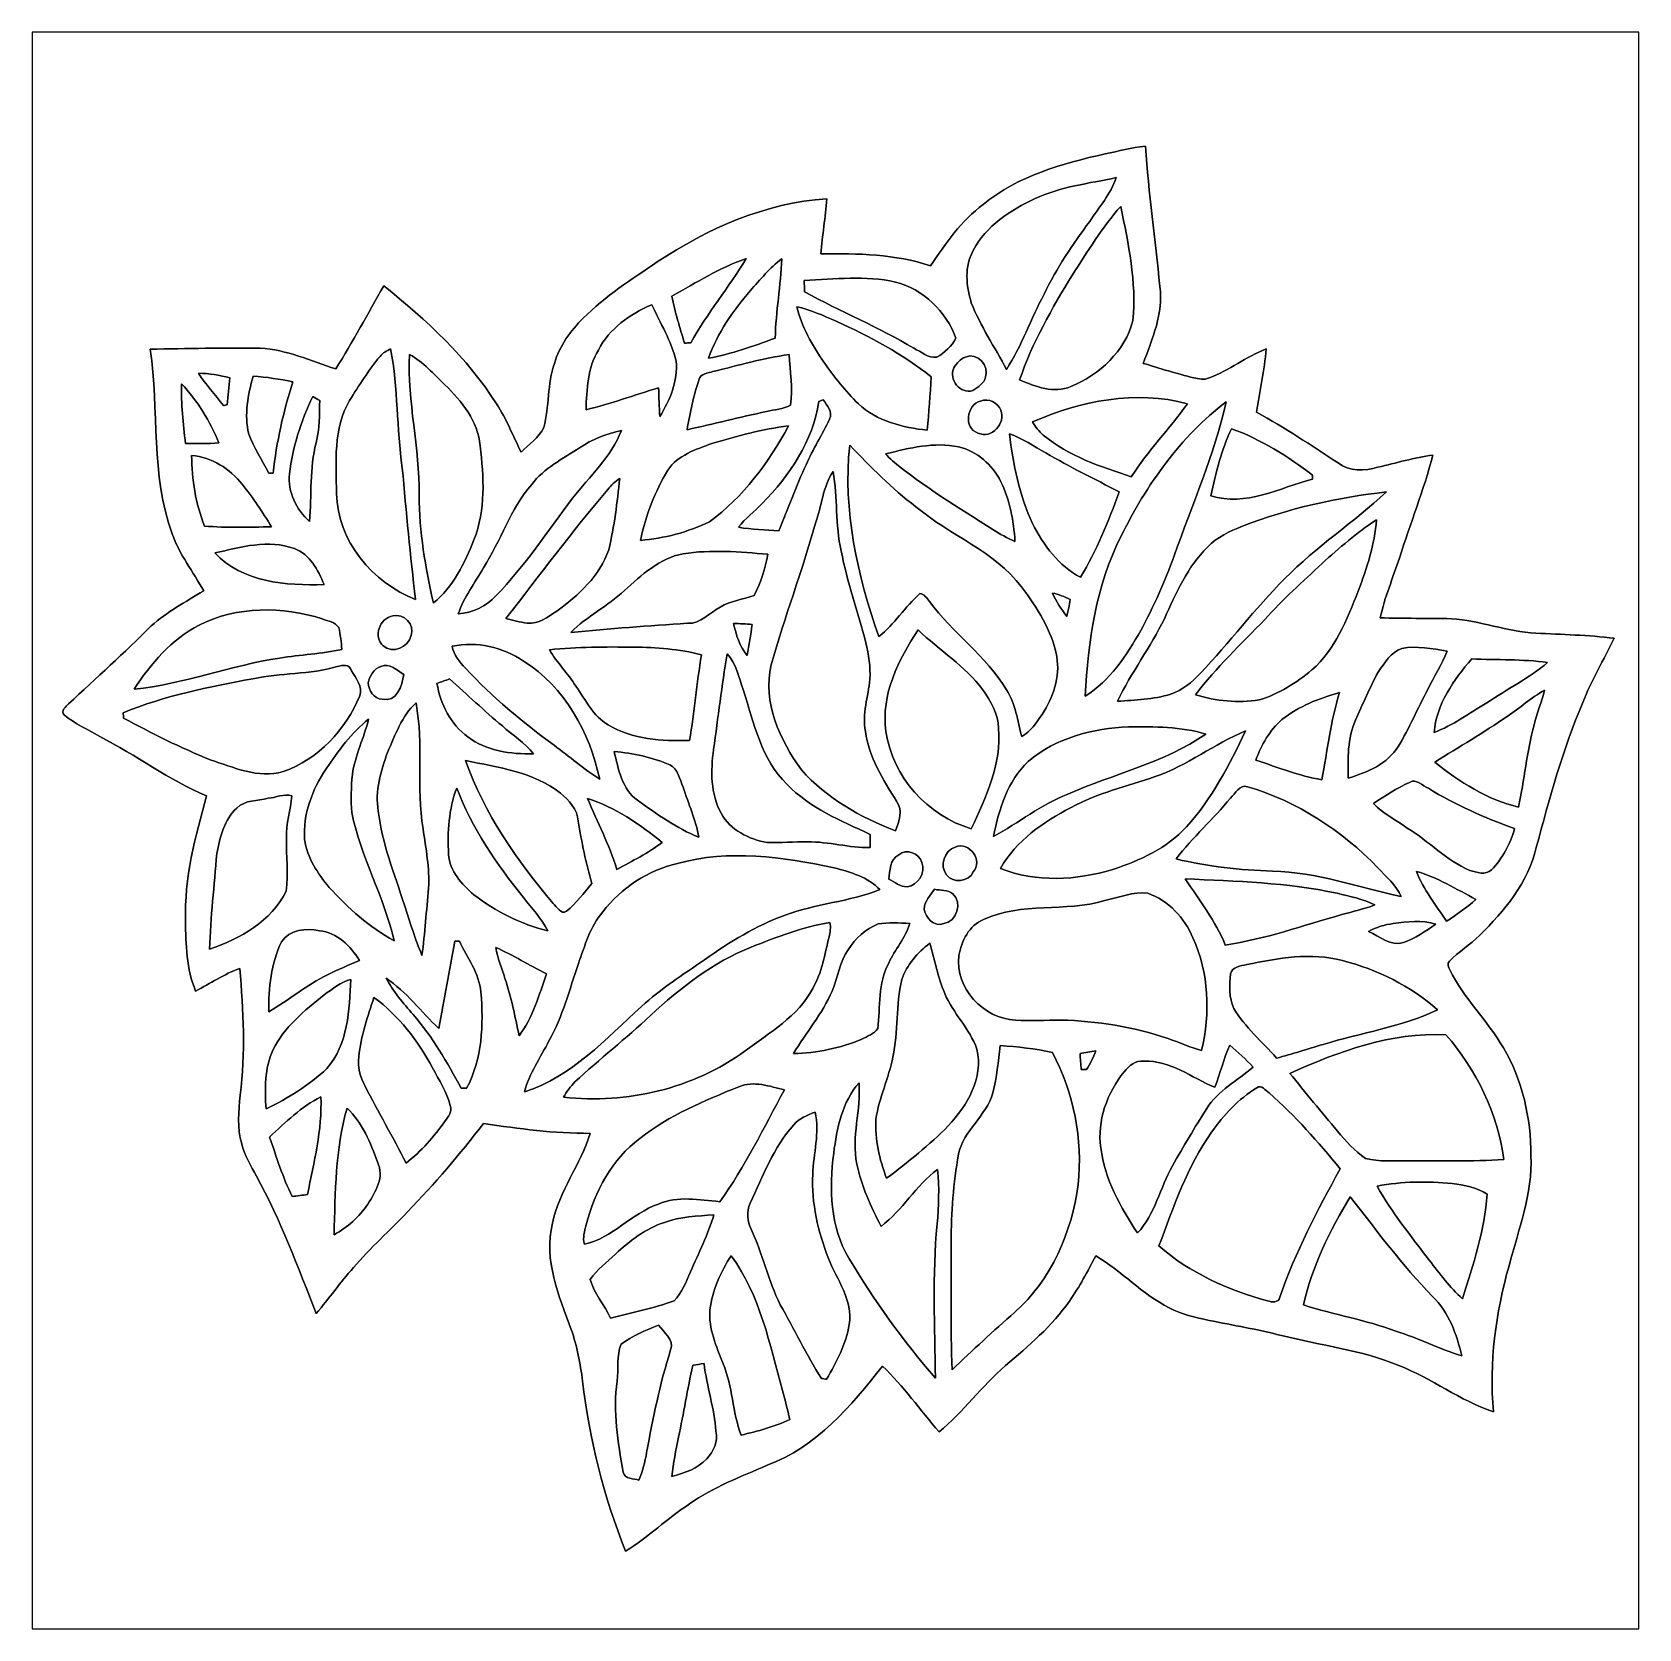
# Model space of a CAD drawing. Header units: centimetres. Extents: x -16.8 to 16.8, y -16.7 to 16.7.
import ezdxf

# ---------------------------------------------------------------- set-up
doc = ezdxf.new("R2010")
doc.units = ezdxf.units.CM
doc.header["$MEASUREMENT"] = 0
doc.layers.add('Layer 1', color=7, linetype='Continuous')

msp = doc.modelspace()

# ---------------------------------------------------------------- linework, layer by layer
at = {"layer": 'Layer 1', "color": 7}
for points, knots in [([(-16.77458, 16.66875), (-16.77458, 16.66875), (16.77458, 16.66875), (16.77458, 16.66875), (16.77458, 16.66875), (16.77458, 16.66875), (16.77458, -16.66875), (16.77458, -16.66875), (16.77458, -16.66875), (16.77458, -16.66875), (-16.77458, -16.66875), (-16.77458, -16.66875), (-16.77458, -16.66875), (-16.77458, -16.66875), (-16.77458, 16.66875), (-16.77458, 16.66875), (-16.77458, 16.66875), (-16.77458, 16.66875), (-16.77458, 16.66875), (-16.77458, 16.66875)], [0, 0, 0, 0, 0.16666667, 0.16666667, 0.16666667, 0.16666667, 0.33333333, 0.33333333, 0.33333333, 0.33333333, 0.5, 0.5, 0.5, 0.5, 0.66666667, 0.66666667, 0.66666667, 0.66666667, 1, 1, 1, 1]), ([(5.62927, 14.12663), (4.73322, 13.92555), (3.80753, 13.66873), (3.0861, 13.07147), (3.0861, 13.07147), (2.62678, 12.73387), (2.29905, 12.25832), (1.98579, 11.79019), (1.98579, 11.79019), (1.24919, 12.03537), (0.46531, 12.05124), (-0.30409, 12.03784), (-0.30409, 12.03784), (-0.27517, 12.42307), (-0.21061, 12.80407), (-0.1838, 13.18895), (-0.1838, 13.18895), (-1.46262, 13.10569), (-2.66488, 12.56982), (-3.72145, 11.87062), (-3.72145, 11.87062), (-4.25556, 11.50726), (-4.80836, 11.15977), (-5.26556, 10.69834), (-5.26556, 10.69834), (-5.52944, 10.43129), (-5.76933, 10.12014), (-5.86881, 9.75219), (-5.86881, 9.75219), (-6.01839, 9.32074), (-5.97641, 8.85331), (-6.09141, 8.41516), (-6.09141, 8.41516), (-6.19231, 8.19997), (-6.39974, 8.06097), (-6.56625, 7.90046), (-6.56625, 7.90046), (-6.72994, 8.23842), (-6.87246, 8.58837), (-7.07602, 8.90517), (-7.07602, 8.90517), (-7.68703, 9.87601), (-8.54604, 10.65953), (-9.43222, 11.37356), (-9.43222, 11.37356), (-9.7663, 10.79394), (-10.07533, 10.19951), (-10.43658, 9.63577), (-10.43658, 9.63577), (-10.95481, 9.80193), (-11.45893, 10.04358), (-12.01138, 10.06757), (-12.01138, 10.06757), (-12.77691, 10.07639), (-13.54279, 10.06581), (-14.30831, 10.04852), (-14.30831, 10.04852), (-14.12028, 8.76935), (-14.30443, 7.42632), (-13.84794, 6.19231), (-13.84794, 6.19231), (-13.69871, 5.76086), (-13.40944, 5.39926), (-13.19248, 5.00239), (-13.19248, 5.00239), (-13.56783, 4.77449), (-13.96083, 4.56671), (-14.28856, 4.27038), (-14.28856, 4.27038), (-14.84489, 3.7084), (-15.43826, 3.18452), (-16.0147, 2.64372), (-16.0147, 2.64372), (-16.06374, 2.58692), (-16.19144, 2.49626), (-16.10819, 2.41547), (-16.10819, 2.41547), (-15.88382, 2.22885), (-15.61042, 2.11173), (-15.36241, 1.96039), (-15.36241, 1.96039), (-14.60112, 1.57903), (-13.92343, 1.0481), (-13.13251, 0.72496), (-13.13251, 0.72496), (-13.36569, -0.12665), (-13.60311, -0.9966), (-13.56924, -1.88736), (-13.56924, -1.88736), (-13.57171, -2.37984), (-13.55161, -2.89066), (-13.36075, -3.35209), (-13.36075, -3.35209), (-13.05666, -3.18982), (-12.76491, -3.00143), (-12.44106, -2.87902), (-12.44106, -2.87902), (-12.36239, -3.75673), (-12.31371, -4.64608), (-12.43189, -5.52274), (-12.43189, -5.52274), (-12.46011, -5.86105), (-12.50139, -6.21383), (-12.39732, -6.54403), (-12.39732, -6.54403), (-12.34123, -6.7878), (-12.20329, -7.00017), (-12.08934, -7.21995), (-12.08934, -7.21995), (-11.58381, -8.13364), (-11.22645, -9.11684), (-10.84121, -10.08451), (-10.84121, -10.08451), (-10.57557, -9.77053), (-10.33815, -9.43363), (-10.0644, -9.12671), (-10.0644, -9.12671), (-9.71268, -8.71537), (-9.31051, -8.35201), (-8.93516, -7.9629), (-8.93516, -7.9629), (-8.37248, -7.37764), (-7.84401, -6.75993), (-7.34871, -6.11681), (-7.34871, -6.11681), (-6.61211, -6.22794), (-5.87093, -6.32707), (-5.1241, -6.32284), (-5.1241, -6.32284), (-5.31954, -6.97512), (-5.7785, -7.52616), (-5.90832, -8.20173), (-5.90832, -8.20173), (-6.10094, -8.96197), (-5.77391, -9.71797), (-5.51639, -10.4207), (-5.51639, -10.4207), (-5.39644, -10.76748), (-5.32836, -11.13049), (-5.28144, -11.49385), (-5.28144, -11.49385), (-5.13609, -12.70882), (-4.84046, -13.90967), (-4.3815, -15.04491), (-4.3815, -15.04491), (-3.90913, -14.7574), (-3.51367, -14.36123), (-3.04871, -14.06172), (-3.04871, -14.06172), (-2.55411, -13.70612), (-1.97767, -13.49728), (-1.42522, -13.25174), (-1.42522, -13.25174), (-0.40146, -12.87851), (0.32456, -12.01208), (0.9839, -11.18447), (0.9839, -11.18447), (1.42064, -11.60286), (1.76636, -12.10345), (2.165, -12.55713), (2.165, -12.55713), (2.66665, -12.13626), (3.05752, -11.6011), (3.55177, -11.17177), (3.55177, -11.17177), (4.02943, -10.75831), (4.52437, -10.34979), (4.88386, -9.8238), (4.88386, -9.8238), (5.09587, -9.52747), (5.26344, -9.20362), (5.43348, -8.88259), (5.43348, -8.88259), (5.97676, -9.19692), (6.40433, -9.68022), (6.96701, -9.96527), (6.96701, -9.96527), (7.2263, -10.1025), (7.51487, -10.16318), (7.79921, -10.22738), (7.79921, -10.22738), (8.30262, -10.33145), (8.81168, -10.41294), (9.30945, -10.54417), (9.30945, -10.54417), (10.12754, -10.74808), (10.97668, -10.84792), (11.76161, -11.1693), (11.76161, -11.1693), (12.44741, -11.43741), (13.03867, -11.90237), (13.73858, -12.13838), (13.73858, -12.13838), (13.64368, -11.11003), (13.7862, -10.07639), (14.06313, -9.08614), (14.06313, -9.08614), (14.25998, -8.33226), (14.5602, -7.58296), (14.51927, -6.79062), (14.51927, -6.79062), (14.52245, -6.00886), (14.34818, -5.21335), (13.94566, -4.53778), (13.94566, -4.53778), (13.61369, -3.96593), (13.11875, -3.50449), (12.82418, -2.90936), (12.82418, -2.90936), (12.80266, -2.85327), (12.76315, -2.77813), (12.81924, -2.73015), (12.81924, -2.73015), (13.00762, -2.52836), (13.2521, -2.38866), (13.44648, -2.19251), (13.44648, -2.19251), (13.96647, -1.67887), (14.46636, -1.08761), (14.63357, -0.35807), (14.63357, -0.35807), (14.90416, 0.66675), (15.19096, 1.69157), (15.60124, 2.67053), (15.60124, 2.67053), (15.78786, 3.13372), (16.0401, 3.56623), (16.26023, 4.01355), (16.26023, 4.01355), (15.71696, 4.08199), (15.16909, 4.0894), (14.62334, 4.1215), (14.62334, 4.1215), (14.02397, 4.15008), (13.45671, 4.3815), (12.8591, 4.42278), (12.8591, 4.42278), (12.3638, 4.43583), (11.86815, 4.42172), (11.3732, 4.44218), (11.3732, 4.44218), (11.46563, 4.86869), (11.64061, 5.27191), (11.77396, 5.68643), (11.77396, 5.68643), (12.00291, 6.40503), (12.28161, 7.10812), (12.47528, 7.83766), (12.47528, 7.83766), (12.08617, 7.78228), (11.70693, 7.67786), (11.32664, 7.58261), (11.32664, 7.58261), (11.05394, 7.51205), (10.72797, 7.48383), (10.4962, 7.67292), (10.4962, 7.67292), (9.93775, 8.04086), (9.38001, 8.41057), (8.79369, 8.73301), (8.79369, 8.73301), (8.85366, 9.17504), (8.96197, 9.61108), (8.99019, 10.05734), (8.99019, 10.05734), (8.57709, 9.88836), (8.21902, 9.60826), (7.80168, 9.44774), (7.80168, 9.44774), (7.69902, 9.40188), (7.58507, 9.42622), (7.48101, 9.45162), (7.48101, 9.45162), (7.12541, 9.53911), (6.7751, 9.6453), (6.42585, 9.7536), (6.42585, 9.7536), (6.61494, 10.26866), (6.8513, 10.79782), (6.77263, 11.36121), (6.77263, 11.36121), (6.67844, 12.33699), (6.53556, 13.30819), (6.47136, 14.28679), (6.47136, 14.28679), (6.18631, 14.26069), (5.90938, 14.18167), (5.62927, 14.12663)], [0, 0, 0, 0, 0.01369863, 0.01369863, 0.01369863, 0.01369863, 0.02739726, 0.02739726, 0.02739726, 0.02739726, 0.04109589, 0.04109589, 0.04109589, 0.04109589, 0.05479452, 0.05479452, 0.05479452, 0.05479452, 0.06849315, 0.06849315, 0.06849315, 0.06849315, 0.08219178, 0.08219178, 0.08219178, 0.08219178, 0.09589041, 0.09589041, 0.09589041, 0.09589041, 0.10958904, 0.10958904, 0.10958904, 0.10958904, 0.12328767, 0.12328767, 0.12328767, 0.12328767, 0.1369863, 0.1369863, 0.1369863, 0.1369863, 0.15068493, 0.15068493, 0.15068493, 0.15068493, 0.16438356, 0.16438356, 0.16438356, 0.16438356, 0.17808219, 0.17808219, 0.17808219, 0.17808219, 0.19178082, 0.19178082, 0.19178082, 0.19178082, 0.20547945, 0.20547945, 0.20547945, 0.20547945, 0.21917808, 0.21917808, 0.21917808, 0.21917808, 0.23287671, 0.23287671, 0.23287671, 0.23287671, 0.24657534, 0.24657534, 0.24657534, 0.24657534, 0.26027397, 0.26027397, 0.26027397, 0.26027397, 0.2739726, 0.2739726, 0.2739726, 0.2739726, 0.28767123, 0.28767123, 0.28767123, 0.28767123, 0.30136986, 0.30136986, 0.30136986, 0.30136986, 0.31506849, 0.31506849, 0.31506849, 0.31506849, 0.32876712, 0.32876712, 0.32876712, 0.32876712, 0.34246575, 0.34246575, 0.34246575, 0.34246575, 0.35616438, 0.35616438, 0.35616438, 0.35616438, 0.36986301, 0.36986301, 0.36986301, 0.36986301, 0.38356164, 0.38356164, 0.38356164, 0.38356164, 0.39726027, 0.39726027, 0.39726027, 0.39726027, 0.4109589, 0.4109589, 0.4109589, 0.4109589, 0.42465753, 0.42465753, 0.42465753, 0.42465753, 0.43835616, 0.43835616, 0.43835616, 0.43835616, 0.45205479, 0.45205479, 0.45205479, 0.45205479, 0.46575342, 0.46575342, 0.46575342, 0.46575342, 0.47945205, 0.47945205, 0.47945205, 0.47945205, 0.49315068, 0.49315068, 0.49315068, 0.49315068, 0.50684932, 0.50684932, 0.50684932, 0.50684932, 0.52054795, 0.52054795, 0.52054795, 0.52054795, 0.53424658, 0.53424658, 0.53424658, 0.53424658, 0.54794521, 0.54794521, 0.54794521, 0.54794521, 0.56164384, 0.56164384, 0.56164384, 0.56164384, 0.57534247, 0.57534247, 0.57534247, 0.57534247, 0.5890411, 0.5890411, 0.5890411, 0.5890411, 0.60273973, 0.60273973, 0.60273973, 0.60273973, 0.61643836, 0.61643836, 0.61643836, 0.61643836, 0.63013699, 0.63013699, 0.63013699, 0.63013699, 0.64383562, 0.64383562, 0.64383562, 0.64383562, 0.65753425, 0.65753425, 0.65753425, 0.65753425, 0.67123288, 0.67123288, 0.67123288, 0.67123288, 0.68493151, 0.68493151, 0.68493151, 0.68493151, 0.69863014, 0.69863014, 0.69863014, 0.69863014, 0.71232877, 0.71232877, 0.71232877, 0.71232877, 0.7260274, 0.7260274, 0.7260274, 0.7260274, 0.73972603, 0.73972603, 0.73972603, 0.73972603, 0.75342466, 0.75342466, 0.75342466, 0.75342466, 0.76712329, 0.76712329, 0.76712329, 0.76712329, 0.78082192, 0.78082192, 0.78082192, 0.78082192, 0.79452055, 0.79452055, 0.79452055, 0.79452055, 0.80821918, 0.80821918, 0.80821918, 0.80821918, 0.82191781, 0.82191781, 0.82191781, 0.82191781, 0.83561644, 0.83561644, 0.83561644, 0.83561644, 0.84931507, 0.84931507, 0.84931507, 0.84931507, 0.8630137, 0.8630137, 0.8630137, 0.8630137, 0.87671233, 0.87671233, 0.87671233, 0.87671233, 0.89041096, 0.89041096, 0.89041096, 0.89041096, 0.90410959, 0.90410959, 0.90410959, 0.90410959, 0.91780822, 0.91780822, 0.91780822, 0.91780822, 0.93150685, 0.93150685, 0.93150685, 0.93150685, 0.94520548, 0.94520548, 0.94520548, 0.94520548, 0.95890411, 0.95890411, 0.95890411, 0.95890411, 0.97260274, 0.97260274, 0.97260274, 0.97260274, 1, 1, 1, 1]), ([(4.16701, 13.19212), (4.70112, 13.44295), (5.29131, 13.50962), (5.86246, 13.63133), (5.86246, 13.63133), (5.75063, 13.28914), (5.50439, 13.01291), (5.30789, 12.71834), (5.30789, 12.71834), (4.95159, 12.23857), (4.6168, 11.74044), (4.35575, 11.2014), (4.35575, 11.2014), (4.08058, 10.68282), (3.89008, 10.12084), (3.57082, 9.62589), (3.57082, 9.62589), (3.32564, 10.0905), (3.02824, 10.53006), (2.83457, 11.02007), (2.83457, 11.02007), (2.73015, 11.37179), (2.68534, 11.78101), (2.87761, 12.11157), (2.87761, 12.11157), (3.14537, 12.62733), (3.65231, 12.95612), (4.16701, 13.19212)], [0, 0, 0, 0, 0.125, 0.125, 0.125, 0.125, 0.25, 0.25, 0.25, 0.25, 0.375, 0.375, 0.375, 0.375, 0.5, 0.5, 0.5, 0.5, 0.625, 0.625, 0.625, 0.625, 0.75, 0.75, 0.75, 0.75, 1, 1, 1, 1]), ([(4.94559, 11.59933), (5.26662, 12.08722), (5.56648, 12.59417), (5.95665, 13.03161), (5.95665, 13.03161), (6.11364, 12.24809), (6.28897, 11.45187), (6.21101, 10.64789), (6.21101, 10.64789), (6.04379, 10.00584), (5.51356, 9.51759), (4.91596, 9.26924), (4.91596, 9.26924), (4.55789, 9.11719), (4.17901, 9.26853), (3.84457, 9.40647), (3.84457, 9.40647), (4.10669, 10.18399), (4.51944, 10.90189), (4.94559, 11.59933)], [0, 0, 0, 0, 0.16666667, 0.16666667, 0.16666667, 0.16666667, 0.33333333, 0.33333333, 0.33333333, 0.33333333, 0.5, 0.5, 0.5, 0.5, 0.66666667, 0.66666667, 0.66666667, 0.66666667, 1, 1, 1, 1]), ([(-3.41701, 11.1573), (-2.90901, 11.436), (-2.41476, 11.75103), (-1.86373, 11.93941), (-1.86373, 11.93941), (-2.22779, 11.34004), (-2.67935, 10.79571), (-3.02154, 10.18117), (-3.02154, 10.18117), (-3.06599, 10.17976), (-3.11009, 10.17834), (-3.15383, 10.17693), (-3.15383, 10.17693), (-3.24979, 10.50149), (-3.35492, 10.82428), (-3.41701, 11.1573)], [0, 0, 0, 0, 0.2, 0.2, 0.2, 0.2, 0.4, 0.4, 0.4, 0.4, 0.6, 0.6, 0.6, 0.6, 1, 1, 1, 1]), ([(-1.78082, 11.27054), (-1.57163, 11.50232), (-1.37089, 11.74609), (-1.12148, 11.93659), (-1.12148, 11.93659), (-1.13983, 11.38273), (-1.24742, 10.83592), (-1.25765, 10.281), (-1.25765, 10.281), (-1.71097, 10.10814), (-2.17241, 9.95362), (-2.64901, 9.85979), (-2.64901, 9.85979), (-2.4705, 10.38895), (-2.13713, 10.84756), (-1.78082, 11.27054)], [0, 0, 0, 0, 0.2, 0.2, 0.2, 0.2, 0.4, 0.4, 0.4, 0.4, 0.6, 0.6, 0.6, 0.6, 1, 1, 1, 1]), ([(-0.65264, 11.48433), (-0.02081, 11.50796), (0.62971, 11.59404), (1.25307, 11.45081), (1.25307, 11.45081), (1.83374, 11.30688), (2.30928, 10.83451), (2.51601, 10.28136), (2.51601, 10.28136), (2.42888, 10.11449), (2.28141, 9.97232), (2.1149, 9.88342), (2.1149, 9.88342), (1.93146, 9.86049), (1.78964, 9.99349), (1.63759, 10.06828), (1.63759, 10.06828), (0.90135, 10.50749), (0.10724, 10.83733), (-0.64629, 11.24409), (-0.64629, 11.24409), (-0.6477, 11.30406), (-0.65123, 11.42436), (-0.65264, 11.48433)], [0, 0, 0, 0, 0.14285714, 0.14285714, 0.14285714, 0.14285714, 0.28571429, 0.28571429, 0.28571429, 0.28571429, 0.42857143, 0.42857143, 0.42857143, 0.42857143, 0.57142857, 0.57142857, 0.57142857, 0.57142857, 0.71428571, 0.71428571, 0.71428571, 0.71428571, 1, 1, 1, 1]), ([(-4.95018, 10.02982), (-4.72087, 10.48279), (-4.29401, 10.78159), (-3.83822, 10.97668), (-3.83822, 10.97668), (-3.65584, 10.59145), (-3.42794, 10.21786), (-3.32881, 9.79946), (-3.32881, 9.79946), (-3.28754, 9.39165), (-3.45264, 8.98419), (-3.66924, 8.64482), (-3.66924, 8.64482), (-3.67841, 8.84343), (-3.68688, 9.04205), (-3.69429, 9.24031), (-3.69429, 9.24031), (-4.20088, 9.09461), (-4.69512, 8.90517), (-5.20947, 8.78628), (-5.20947, 8.78628), (-5.19218, 9.20644), (-5.18336, 9.66223), (-4.95018, 10.02982)], [0, 0, 0, 0, 0.14285714, 0.14285714, 0.14285714, 0.14285714, 0.28571429, 0.28571429, 0.28571429, 0.28571429, 0.42857143, 0.42857143, 0.42857143, 0.42857143, 0.57142857, 0.57142857, 0.57142857, 0.57142857, 0.71428571, 0.71428571, 0.71428571, 0.71428571, 1, 1, 1, 1]), ([(-0.80892, 10.93505), (-0.52105, 10.87367), (-0.25259, 10.74984), (0.01517, 10.63166), (0.01517, 10.63166), (0.71614, 10.32087), (1.39453, 9.94763), (1.99919, 9.4742), (1.99919, 9.4742), (1.97626, 9.10202), (1.94874, 8.73019), (1.91594, 8.35907), (1.91594, 8.35907), (1.40264, 8.40634), (0.86466, 8.55274), (0.47801, 8.90905), (0.47801, 8.90905), (0.20884, 9.17293), (-0.02646, 9.46856), (-0.24201, 9.77688), (-0.24201, 9.77688), (-0.48048, 10.13495), (-0.71226, 10.51066), (-0.80892, 10.93505)], [0, 0, 0, 0, 0.14285714, 0.14285714, 0.14285714, 0.14285714, 0.28571429, 0.28571429, 0.28571429, 0.28571429, 0.42857143, 0.42857143, 0.42857143, 0.42857143, 0.57142857, 0.57142857, 0.57142857, 0.57142857, 0.71428571, 0.71428571, 0.71428571, 0.71428571, 1, 1, 1, 1]), ([(-9.50948, 9.89859), (-9.45268, 9.97126), (-9.37154, 10.01677), (-9.2897, 10.05593), (-9.2897, 10.05593), (-9.12777, 9.23678), (-9.16905, 8.39576), (-9.04522, 7.57167), (-9.04522, 7.57167), (-8.96091, 6.65445), (-8.88224, 5.73652), (-8.76723, 4.82247), (-8.76723, 4.82247), (-9.66258, 5.17454), (-10.40765, 6.04591), (-10.41647, 7.03862), (-10.41647, 7.03862), (-10.4334, 7.68773), (-10.48491, 8.39435), (-10.14695, 8.98066), (-10.14695, 8.98066), (-9.94763, 9.29499), (-9.7476, 9.61143), (-9.50948, 9.89859)], [0, 0, 0, 0, 0.14285714, 0.14285714, 0.14285714, 0.14285714, 0.28571429, 0.28571429, 0.28571429, 0.28571429, 0.42857143, 0.42857143, 0.42857143, 0.42857143, 0.57142857, 0.57142857, 0.57142857, 0.57142857, 0.71428571, 0.71428571, 0.71428571, 0.71428571, 1, 1, 1, 1]), ([(-8.89423, 9.94057), (-8.60637, 9.78359), (-8.39082, 9.52923), (-8.15516, 9.30734), (-8.15516, 9.30734), (-7.80098, 8.96338), (-7.46584, 8.53969), (-7.41962, 8.03134), (-7.41962, 8.03134), (-7.34307, 7.37835), (-7.29933, 6.69502), (-7.5498, 6.07131), (-7.5498, 6.07131), (-7.73994, 5.58624), (-7.98371, 5.086), (-8.39541, 4.75015), (-8.39541, 4.75015), (-8.56121, 5.48958), (-8.69386, 6.2424), (-8.69421, 7.00229), (-8.69421, 7.00229), (-8.67763, 7.98724), (-8.94644, 8.95421), (-8.89423, 9.94057)], [0, 0, 0, 0, 0.14285714, 0.14285714, 0.14285714, 0.14285714, 0.28571429, 0.28571429, 0.28571429, 0.28571429, 0.42857143, 0.42857143, 0.42857143, 0.42857143, 0.57142857, 0.57142857, 0.57142857, 0.57142857, 0.71428571, 0.71428571, 0.71428571, 0.71428571, 1, 1, 1, 1]), ([(-2.5594, 9.5818), (-2.03129, 9.71127), (-1.50707, 9.86014), (-0.96838, 9.93987), (-0.96838, 9.93987), (-0.94544, 9.58709), (-0.89429, 9.23078), (-0.93663, 8.87836), (-0.93663, 8.87836), (-1.09573, 8.80392), (-1.27353, 8.78558), (-1.44321, 8.74536), (-1.44321, 8.74536), (-1.99849, 8.63424), (-2.546, 8.48783), (-3.09915, 8.36683), (-3.09915, 8.36683), (-3.03989, 8.72243), (-2.96051, 9.07627), (-2.85009, 9.41987), (-2.85009, 9.41987), (-2.81305, 9.54087), (-2.65783, 9.55146), (-2.5594, 9.5818)], [0, 0, 0, 0, 0.14285714, 0.14285714, 0.14285714, 0.14285714, 0.28571429, 0.28571429, 0.28571429, 0.28571429, 0.42857143, 0.42857143, 0.42857143, 0.42857143, 0.57142857, 0.57142857, 0.57142857, 0.57142857, 0.71428571, 0.71428571, 0.71428571, 0.71428571, 1, 1, 1, 1]), ([(2.71216, 9.88448), (2.97109, 9.99384), (3.21028, 9.70421), (3.13267, 9.46644), (3.13267, 9.46644), (3.10374, 9.33274), (2.9778, 9.25371), (2.86985, 9.18669), (2.86985, 9.18669), (2.60209, 9.0999), (2.35691, 9.42093), (2.47297, 9.66152), (2.47297, 9.66152), (2.52906, 9.75395), (2.60562, 9.84956), (2.71216, 9.88448)], [0, 0, 0, 0, 0.2, 0.2, 0.2, 0.2, 0.4, 0.4, 0.4, 0.4, 0.6, 0.6, 0.6, 0.6, 1, 1, 1, 1]), ([(-13.3036, 9.54793), (-13.08065, 9.54264), (-12.8591, 9.50807), (-12.64391, 9.45021), (-12.64391, 9.45021), (-12.66296, 9.26324), (-12.6813, 9.07662), (-12.7, 8.88929), (-12.7, 8.88929), (-12.72011, 8.88471), (-12.76068, 8.87554), (-12.78114, 8.87095), (-12.78114, 8.87095), (-12.95435, 9.09743), (-13.1445, 9.31122), (-13.3036, 9.54793)], [0, 0, 0, 0, 0.2, 0.2, 0.2, 0.2, 0.4, 0.4, 0.4, 0.4, 0.6, 0.6, 0.6, 0.6, 1, 1, 1, 1]), ([(-12.16201, 9.48619), (-11.8812, 9.46679), (-11.60321, 9.42305), (-11.32769, 9.3666), (-11.32769, 9.3666), (-11.52772, 8.74712), (-11.67518, 8.10966), (-11.74009, 7.46125), (-11.74009, 7.46125), (-11.76302, 7.46196), (-11.80888, 7.46337), (-11.83181, 7.46407), (-11.83181, 7.46407), (-11.97681, 7.73254), (-12.14332, 7.99218), (-12.25091, 8.27828), (-12.25091, 8.27828), (-12.3504, 8.6801), (-12.26538, 9.09496), (-12.16201, 9.48619)], [0, 0, 0, 0, 0.16666667, 0.16666667, 0.16666667, 0.16666667, 0.33333333, 0.33333333, 0.33333333, 0.33333333, 0.5, 0.5, 0.5, 0.5, 0.66666667, 0.66666667, 0.66666667, 0.66666667, 1, 1, 1, 1]), ([(-13.65744, 9.32709), (-13.32195, 8.97255), (-13.05983, 8.54216), (-12.87392, 8.09131), (-12.87392, 8.09131), (-13.1064, 8.0712), (-13.33959, 8.08037), (-13.57207, 8.08214), (-13.57207, 8.08214), (-13.62639, 8.49489), (-13.66132, 8.91081), (-13.65744, 9.32709)], [0, 0, 0, 0, 0.25, 0.25, 0.25, 0.25, 0.5, 0.5, 0.5, 0.5, 1, 1, 1, 1]), ([(-10.916, 9.06039), (-10.86732, 9.03252), (-10.81864, 9.0043), (-10.76995, 8.97608), (-10.76995, 8.97608), (-10.7763, 8.68151), (-10.76854, 8.38306), (-10.84615, 8.0959), (-10.84615, 8.0959), (-10.98091, 7.55897), (-10.94034, 7.00229), (-10.98056, 6.45478), (-10.98056, 6.45478), (-11.26137, 6.69925), (-11.44199, 7.07284), (-11.40037, 7.44961), (-11.40037, 7.44961), (-11.33228, 8.00911), (-11.16083, 8.55345), (-10.916, 9.06039)], [0, 0, 0, 0, 0.16666667, 0.16666667, 0.16666667, 0.16666667, 0.33333333, 0.33333333, 0.33333333, 0.33333333, 0.5, 0.5, 0.5, 0.5, 0.66666667, 0.66666667, 0.66666667, 0.66666667, 1, 1, 1, 1]), ([(4.1148, 8.53369), (5.12092, 8.9595), (6.27168, 9.21173), (7.3473, 8.90658), (7.3473, 8.90658), (6.97442, 8.38623), (6.52145, 7.92621), (6.17679, 7.38399), (6.17679, 7.38399), (5.53367, 7.60024), (4.86798, 7.81156), (4.33917, 8.25535), (4.33917, 8.25535), (4.24639, 8.33226), (4.17124, 8.42751), (4.1148, 8.53369)], [0, 0, 0, 0, 0.2, 0.2, 0.2, 0.2, 0.4, 0.4, 0.4, 0.4, 0.6, 0.6, 0.6, 0.6, 1, 1, 1, 1]), ([(-0.3496, 8.95703), (-0.32597, 8.9662), (-0.27834, 8.98454), (-0.25471, 8.99372), (-0.25471, 8.99372), (-0.17815, 8.87236), (-0.05256, 8.74571), (-0.12524, 8.58696), (-0.12524, 8.58696), (-0.27764, 8.26488), (-0.46849, 7.96219), (-0.61595, 7.63729), (-0.61595, 7.63729), (-0.82303, 7.18397), (-0.99307, 6.71548), (-1.18286, 6.25546), (-1.18286, 6.25546), (-1.46403, 6.27345), (-1.74696, 6.28403), (-2.02494, 6.3313), (-2.02494, 6.3313), (-1.88242, 6.51616), (-1.69404, 6.65727), (-1.53388, 6.82554), (-1.53388, 6.82554), (-0.95814, 7.40728), (-0.47025, 8.13223), (-0.3496, 8.95703)], [0, 0, 0, 0, 0.125, 0.125, 0.125, 0.125, 0.25, 0.25, 0.25, 0.25, 0.375, 0.375, 0.375, 0.375, 0.5, 0.5, 0.5, 0.5, 0.625, 0.625, 0.625, 0.625, 0.75, 0.75, 0.75, 0.75, 1, 1, 1, 1]), ([(3.02966, 8.96726), (3.19511, 9.02617), (3.38878, 8.93833), (3.45228, 8.77817), (3.45228, 8.77817), (3.55953, 8.50724), (3.2639, 8.16116), (2.97498, 8.29874), (2.97498, 8.29874), (2.66453, 8.39787), (2.73791, 8.88682), (3.02966, 8.96726)], [0, 0, 0, 0, 0.25, 0.25, 0.25, 0.25, 0.5, 0.5, 0.5, 0.5, 1, 1, 1, 1]), ([(5.96089, 6.14151), (6.4897, 7.21042), (7.20196, 8.22007), (8.15728, 8.9475), (8.15728, 8.9475), (7.90963, 7.8419), (7.44855, 6.80014), (7.06931, 5.73652), (7.06931, 5.73652), (6.88269, 5.19642), (6.63893, 4.67854), (6.37399, 4.17301), (6.37399, 4.17301), (6.07554, 3.65619), (5.73581, 3.12032), (5.21159, 2.80635), (5.21159, 2.80635), (5.27367, 3.94511), (5.43701, 5.11387), (5.96089, 6.14151)], [0, 0, 0, 0, 0.16666667, 0.16666667, 0.16666667, 0.16666667, 0.33333333, 0.33333333, 0.33333333, 0.33333333, 0.5, 0.5, 0.5, 0.5, 0.66666667, 0.66666667, 0.66666667, 0.66666667, 1, 1, 1, 1]), ([(-2.58022, 8.08284), (-2.05493, 8.23348), (-1.52471, 8.38129), (-0.98108, 8.44867), (-0.98108, 8.44867), (-1.39277, 7.68491), (-1.92511, 6.95819), (-2.63313, 6.4449), (-2.63313, 6.4449), (-3.08398, 6.23041), (-3.57646, 6.09812), (-4.07494, 6.05755), (-4.07494, 6.05755), (-3.95887, 6.57084), (-3.77719, 7.07425), (-3.50238, 7.52475), (-3.50238, 7.52475), (-3.296, 7.83872), (-2.91148, 7.95161), (-2.58022, 8.08284)], [0, 0, 0, 0, 0.16666667, 0.16666667, 0.16666667, 0.16666667, 0.33333333, 0.33333333, 0.33333333, 0.33333333, 0.5, 0.5, 0.5, 0.5, 0.66666667, 0.66666667, 0.66666667, 0.66666667, 1, 1, 1, 1]), ([(8.26629, 8.38906), (8.88506, 8.16963), (9.44033, 7.81085), (9.96315, 7.42033), (9.96315, 7.42033), (9.9628, 7.39951), (9.96209, 7.35753), (9.96174, 7.33672), (9.96174, 7.33672), (9.27347, 7.15504), (8.56192, 6.75393), (7.83555, 6.98888), (7.83555, 6.98888), (7.93997, 7.46619), (8.06203, 7.9435), (8.26629, 8.38906)], [0, 0, 0, 0, 0.2, 0.2, 0.2, 0.2, 0.4, 0.4, 0.4, 0.4, 0.6, 0.6, 0.6, 0.6, 1, 1, 1, 1]), ([(-5.34494, 7.99077), (-5.08, 8.16681), (-4.78155, 8.28252), (-4.47181, 8.35201), (-4.47181, 8.35201), (-4.6803, 7.79851), (-5.13715, 7.39634), (-5.48887, 6.93596), (-5.48887, 6.93596), (-6.01204, 6.25087), (-6.48476, 5.52097), (-7.08907, 4.90114), (-7.08907, 4.90114), (-7.29192, 4.67889), (-7.57661, 4.54625), (-7.87541, 4.52191), (-7.87541, 4.52191), (-7.76217, 4.87186), (-7.53145, 5.16608), (-7.35224, 5.48323), (-7.35224, 5.48323), (-6.98782, 6.04802), (-6.79097, 6.71371), (-6.34365, 7.22524), (-6.34365, 7.22524), (-6.08683, 7.56603), (-5.69207, 7.75899), (-5.34494, 7.99077)], [0, 0, 0, 0, 0.125, 0.125, 0.125, 0.125, 0.25, 0.25, 0.25, 0.25, 0.375, 0.375, 0.375, 0.375, 0.5, 0.5, 0.5, 0.5, 0.625, 0.625, 0.625, 0.625, 0.75, 0.75, 0.75, 0.75, 1, 1, 1, 1]), ([(1.04704, 7.86483), (1.54234, 7.9823), (2.06199, 8.12024), (2.57175, 8.00911), (2.57175, 8.00911), (2.95028, 7.91563), (3.27554, 7.64293), (3.4484, 7.29439), (3.4484, 7.29439), (3.63961, 6.90386), (3.72322, 6.46783), (3.7465, 6.03567), (3.7465, 6.03567), (3.58211, 6.096), (3.43711, 6.19548), (3.28824, 6.28544), (3.28824, 6.28544), (2.57175, 6.73629), (1.84397, 7.17621), (1.19027, 7.71737), (1.19027, 7.71737), (1.13806, 7.76217), (1.09185, 7.81332), (1.04704, 7.86483)], [0, 0, 0, 0, 0.14285714, 0.14285714, 0.14285714, 0.14285714, 0.28571429, 0.28571429, 0.28571429, 0.28571429, 0.42857143, 0.42857143, 0.42857143, 0.42857143, 0.57142857, 0.57142857, 0.57142857, 0.57142857, 0.71428571, 0.71428571, 0.71428571, 0.71428571, 1, 1, 1, 1]), ([(3.63396, 8.28357), (3.9049, 8.18868), (4.14161, 8.0204), (4.39208, 7.88388), (4.39208, 7.88388), (4.89021, 7.59072), (5.41055, 7.33848), (5.92279, 7.07143), (5.92279, 7.07143), (5.70583, 6.45513), (5.45183, 5.84835), (5.11634, 5.28638), (5.11634, 5.28638), (4.6609, 5.5312), (4.34022, 5.95418), (4.11268, 6.40821), (4.11268, 6.40821), (3.84281, 6.99946), (3.70699, 7.64081), (3.63396, 8.28357)], [0, 0, 0, 0, 0.16666667, 0.16666667, 0.16666667, 0.16666667, 0.33333333, 0.33333333, 0.33333333, 0.33333333, 0.5, 0.5, 0.5, 0.5, 0.66666667, 0.66666667, 0.66666667, 0.66666667, 1, 1, 1, 1]), ([(-13.44366, 7.83202), (-13.02173, 7.7978), (-12.64779, 7.55015), (-12.38603, 7.22806), (-12.38603, 7.22806), (-12.16131, 6.94761), (-11.96481, 6.64633), (-11.77643, 6.34083), (-11.77643, 6.34083), (-12.24351, 6.33307), (-12.71199, 6.3179), (-13.17837, 6.35635), (-13.17837, 6.35635), (-13.35758, 6.82625), (-13.4433, 7.32966), (-13.44366, 7.83202)], [0, 0, 0, 0, 0.2, 0.2, 0.2, 0.2, 0.4, 0.4, 0.4, 0.4, 0.6, 0.6, 0.6, 0.6, 1, 1, 1, 1]), ([(0.29633, 8.04369), (0.73907, 7.59707), (1.17087, 7.13564), (1.67993, 6.76099), (1.67993, 6.76099), (2.3809, 6.15844), (3.31611, 5.83988), (3.88514, 5.08494), (3.88514, 5.08494), (4.21252, 4.65032), (4.51591, 4.17407), (4.62033, 3.63149), (4.62033, 3.63149), (4.69618, 3.20569), (4.53954, 2.77883), (4.31447, 2.42394), (4.31447, 2.42394), (4.19523, 2.25249), (4.07741, 2.0641), (3.88761, 1.96215), (3.88761, 1.96215), (3.80365, 2.29376), (3.75638, 2.64513), (3.57152, 2.93934), (3.57152, 2.93934), (3.14078, 3.64208), (2.44863, 4.12574), (1.96286, 4.78437), (1.96286, 4.78437), (1.905, 4.84646), (1.85491, 4.94312), (1.76036, 4.94806), (1.76036, 4.94806), (1.45344, 4.66901), (1.22978, 4.30918), (0.90558, 4.04777), (0.90558, 4.04777), (0.46002, 5.32377), (0.14781, 6.68479), (0.29633, 8.04369)], [0, 0, 0, 0, 0.09090909, 0.09090909, 0.09090909, 0.09090909, 0.18181818, 0.18181818, 0.18181818, 0.18181818, 0.27272727, 0.27272727, 0.27272727, 0.27272727, 0.36363636, 0.36363636, 0.36363636, 0.36363636, 0.45454545, 0.45454545, 0.45454545, 0.45454545, 0.54545455, 0.54545455, 0.54545455, 0.54545455, 0.63636364, 0.63636364, 0.63636364, 0.63636364, 0.72727273, 0.72727273, 0.72727273, 0.72727273, 0.81818182, 0.81818182, 0.81818182, 0.81818182, 1, 1, 1, 1]), ([(-0.41945, 6.41456), (-0.28399, 6.7691), (-0.26811, 7.17444), (-0.05009, 7.49476), (-0.05009, 7.49476), (0.04516, 6.94655), (-0.00741, 6.38175), (0.11924, 5.83777), (0.11924, 5.83777), (0.24236, 5.18513), (0.4699, 4.56001), (0.63465, 3.91795), (0.63465, 3.91795), (0.6985, 3.67065), (0.73025, 3.41489), (0.7179, 3.15913), (0.7179, 3.15913), (0.68862, 2.79576), (0.54927, 2.43558), (0.62583, 2.06869), (0.62583, 2.06869), (0.69462, 1.52894), (0.99519, 1.06292), (1.27494, 0.60995), (1.27494, 0.60995), (1.42134, 0.42404), (1.31939, 0.18944), (1.25342, -0.00459), (1.25342, -0.00459), (0.52246, 0.27411), (-0.18697, 0.67381), (-0.70908, 1.26577), (-0.70908, 1.26577), (-1.16452, 1.8863), (-1.52435, 2.67829), (-1.34197, 3.46181), (-1.34197, 3.46181), (-1.06257, 4.45452), (-0.69462, 5.42008), (-0.41945, 6.41456)], [0, 0, 0, 0, 0.09090909, 0.09090909, 0.09090909, 0.09090909, 0.18181818, 0.18181818, 0.18181818, 0.18181818, 0.27272727, 0.27272727, 0.27272727, 0.27272727, 0.36363636, 0.36363636, 0.36363636, 0.36363636, 0.45454545, 0.45454545, 0.45454545, 0.45454545, 0.54545455, 0.54545455, 0.54545455, 0.54545455, 0.63636364, 0.63636364, 0.63636364, 0.63636364, 0.72727273, 0.72727273, 0.72727273, 0.72727273, 0.81818182, 0.81818182, 0.81818182, 0.81818182, 1, 1, 1, 1]), ([(-4.75474, 7.11835), (-4.68383, 7.20796), (-4.60022, 7.28662), (-4.50638, 7.35189), (-4.50638, 7.35189), (-4.55648, 6.85165), (-4.61645, 6.35071), (-4.73463, 5.8614), (-4.73463, 5.8614), (-4.91878, 5.31742), (-5.36399, 4.91137), (-5.81695, 4.58258), (-5.81695, 4.58258), (-6.00604, 4.46299), (-6.19725, 4.30318), (-6.43714, 4.32964), (-6.43714, 4.32964), (-6.58813, 4.34904), (-6.73594, 4.38644), (-6.88305, 4.42348), (-6.88305, 4.42348), (-6.18067, 5.3273), (-5.49593, 6.24558), (-4.75474, 7.11835)], [0, 0, 0, 0, 0.14285714, 0.14285714, 0.14285714, 0.14285714, 0.28571429, 0.28571429, 0.28571429, 0.28571429, 0.42857143, 0.42857143, 0.42857143, 0.42857143, 0.57142857, 0.57142857, 0.57142857, 0.57142857, 0.71428571, 0.71428571, 0.71428571, 0.71428571, 1, 1, 1, 1]), ([(8.49701, 6.35388), (9.46115, 6.72536), (10.4775, 6.9529), (11.50302, 7.06931), (11.50302, 7.06931), (10.82357, 6.43537), (10.03759, 5.92067), (9.38001, 5.26027), (9.38001, 5.26027), (8.75947, 4.63127), (8.2236, 3.92571), (7.61929, 3.28189), (7.61929, 3.28189), (7.44608, 3.09598), (7.23971, 2.93158), (6.99946, 2.84374), (6.99946, 2.84374), (6.63857, 2.73826), (6.25969, 2.72203), (5.8868, 2.6991), (5.8868, 2.6991), (6.17396, 3.29494), (6.57754, 3.82729), (6.86788, 4.42242), (6.86788, 4.42242), (7.10918, 4.95159), (7.34589, 5.5051), (7.76958, 5.9182), (7.76958, 5.9182), (7.96819, 6.12528), (8.23277, 6.25193), (8.49701, 6.35388)], [0, 0, 0, 0, 0.11111111, 0.11111111, 0.11111111, 0.11111111, 0.22222222, 0.22222222, 0.22222222, 0.22222222, 0.33333333, 0.33333333, 0.33333333, 0.33333333, 0.44444444, 0.44444444, 0.44444444, 0.44444444, 0.55555556, 0.55555556, 0.55555556, 0.55555556, 0.66666667, 0.66666667, 0.66666667, 0.66666667, 0.77777778, 0.77777778, 0.77777778, 0.77777778, 1, 1, 1, 1]), ([(10.15894, 5.5753), (10.51807, 5.90197), (10.88849, 6.21877), (11.29312, 6.48829), (11.29312, 6.48829), (11.27019, 5.97182), (11.08745, 5.47617), (10.9153, 4.99427), (10.9153, 4.99427), (10.68141, 4.40443), (10.43305, 3.78284), (9.94763, 3.35139), (9.94763, 3.35139), (9.62307, 3.0801), (9.25477, 2.84974), (8.84837, 2.72556), (8.84837, 2.72556), (8.40387, 2.65853), (7.94597, 2.6991), (7.5184, 2.83563), (7.5184, 2.83563), (7.95126, 3.40289), (8.46737, 3.89643), (8.96549, 4.40478), (8.96549, 4.40478), (9.33415, 4.82388), (9.75431, 5.19183), (10.15894, 5.5753)], [0, 0, 0, 0, 0.125, 0.125, 0.125, 0.125, 0.25, 0.25, 0.25, 0.25, 0.375, 0.375, 0.375, 0.375, 0.5, 0.5, 0.5, 0.5, 0.625, 0.625, 0.625, 0.625, 0.75, 0.75, 0.75, 0.75, 1, 1, 1, 1]), ([(-12.95682, 5.79402), (-12.42236, 5.91891), (-11.83711, 6.0833), (-11.29947, 5.8861), (-11.29947, 5.8861), (-10.97174, 5.76651), (-10.80558, 5.43666), (-10.67929, 5.13503), (-10.67929, 5.13503), (-11.46493, 5.1114), (-12.38673, 5.17701), (-12.95682, 5.79402)], [0, 0, 0, 0, 0.25, 0.25, 0.25, 0.25, 0.5, 0.5, 0.5, 0.5, 1, 1, 1, 1]), ([(-3.18206, 5.77815), (-2.59539, 5.86775), (-1.99919, 5.81978), (-1.41146, 5.76686), (-1.41146, 5.76686), (-1.46685, 5.47088), (-1.55504, 5.17419), (-1.70109, 4.90961), (-1.70109, 4.90961), (-1.93075, 4.81506), (-2.19534, 4.80272), (-2.40806, 4.66266), (-2.40806, 4.66266), (-2.63102, 4.54872), (-2.81305, 4.30918), (-3.08716, 4.32717), (-3.08716, 4.32717), (-3.90208, 4.27637), (-4.71558, 4.2097), (-5.52838, 4.13632), (-5.52838, 4.13632), (-5.18901, 4.46969), (-4.7558, 4.68489), (-4.40761, 5.00874), (-4.40761, 5.00874), (-4.04954, 5.33224), (-3.67242, 5.68572), (-3.18206, 5.77815)], [0, 0, 0, 0, 0.125, 0.125, 0.125, 0.125, 0.25, 0.25, 0.25, 0.25, 0.375, 0.375, 0.375, 0.375, 0.5, 0.5, 0.5, 0.5, 0.625, 0.625, 0.625, 0.625, 0.75, 0.75, 0.75, 0.75, 1, 1, 1, 1]), ([(4.52931, 4.95618), (4.65878, 4.92866), (4.78331, 4.88174), (4.90255, 4.82388), (4.90255, 4.82388), (4.87997, 4.70606), (4.85881, 4.58682), (4.83023, 4.47005), (4.83023, 4.47005), (4.71135, 4.61962), (4.60551, 4.78084), (4.52931, 4.95618)], [0, 0, 0, 0, 0.25, 0.25, 0.25, 0.25, 0.5, 0.5, 0.5, 0.5, 1, 1, 1, 1]), ([(-13.28773, 4.28942), (-12.49574, 4.68595), (-11.54853, 4.68736), (-10.71598, 4.41784), (-10.71598, 4.41784), (-10.60097, 4.37021), (-10.44363, 4.35398), (-10.37202, 4.23721), (-10.37202, 4.23721), (-10.33709, 4.08728), (-10.32263, 3.93418), (-10.30534, 3.78143), (-10.30534, 3.78143), (-10.73326, 3.68618), (-11.17318, 3.6703), (-11.60498, 3.60045), (-11.60498, 3.60045), (-12.63121, 3.44452), (-13.61123, 3.05929), (-14.64557, 2.94993), (-14.64557, 2.94993), (-14.29773, 3.4858), (-13.86276, 3.99133), (-13.28773, 4.28942)], [0, 0, 0, 0, 0.14285714, 0.14285714, 0.14285714, 0.14285714, 0.28571429, 0.28571429, 0.28571429, 0.28571429, 0.42857143, 0.42857143, 0.42857143, 0.42857143, 0.57142857, 0.57142857, 0.57142857, 0.57142857, 0.71428571, 0.71428571, 0.71428571, 0.71428571, 1, 1, 1, 1]), ([(-9.24631, 4.48098), (-9.01594, 4.55048), (-8.77217, 4.29013), (-8.86213, 4.06894), (-8.86213, 4.06894), (-8.91716, 3.82235), (-9.24595, 3.683), (-9.44563, 3.8541), (-9.44563, 3.8541), (-9.66329, 4.04248), (-9.51477, 4.43442), (-9.24631, 4.48098)], [0, 0, 0, 0, 0.25, 0.25, 0.25, 0.25, 0.5, 0.5, 0.5, 0.5, 1, 1, 1, 1]), ([(-2.12831, 4.32294), (-2.00025, 4.31906), (-1.86902, 4.31306), (-1.74061, 4.30142), (-1.74061, 4.30142), (-1.7713, 4.08587), (-1.80305, 3.87068), (-1.84221, 3.65654), (-1.84221, 3.65654), (-2.00519, 3.84104), (-2.07469, 4.08764), (-2.12831, 4.32294)], [0, 0, 0, 0, 0.25, 0.25, 0.25, 0.25, 0.5, 0.5, 0.5, 0.5, 1, 1, 1, 1]), ([(1.05375, 2.06869), (0.94474, 2.83669), (1.31269, 3.56764), (1.72579, 4.18712), (1.72579, 4.18712), (2.16817, 3.76132), (2.70933, 3.43817), (3.07693, 2.93617), (3.07693, 2.93617), (3.24556, 2.70087), (3.39337, 2.43099), (3.40431, 2.13536), (3.40431, 2.13536), (3.46922, 1.38959), (3.1436, 0.69427), (2.83457, 0.03775), (2.83457, 0.03775), (1.92088, 0.30409), (1.18745, 1.12183), (1.05375, 2.06869)], [0, 0, 0, 0, 0.16666667, 0.16666667, 0.16666667, 0.16666667, 0.33333333, 0.33333333, 0.33333333, 0.33333333, 0.5, 0.5, 0.5, 0.5, 0.66666667, 0.66666667, 0.66666667, 0.66666667, 1, 1, 1, 1]), ([(-8.00664, 3.84669), (-7.49159, 3.95958), (-6.94831, 3.82552), (-6.51369, 3.53836), (-6.51369, 3.53836), (-5.65468, 2.99932), (-5.13398, 2.04399), (-4.92337, 1.0735), (-4.92337, 1.0735), (-5.25956, 1.2827), (-5.5559, 1.54658), (-5.87551, 1.77906), (-5.87551, 1.77906), (-6.53521, 2.26236), (-7.1695, 2.78659), (-7.72548, 3.38772), (-7.72548, 3.38772), (-7.85107, 3.51825), (-7.96643, 3.66642), (-8.00664, 3.84669)], [0, 0, 0, 0, 0.16666667, 0.16666667, 0.16666667, 0.16666667, 0.33333333, 0.33333333, 0.33333333, 0.33333333, 0.5, 0.5, 0.5, 0.5, 0.66666667, 0.66666667, 0.66666667, 0.66666667, 1, 1, 1, 1]), ([(-5.975, 3.77543), (-5.3908, 3.83575), (-4.80236, 3.83505), (-4.21534, 3.82834), (-4.21534, 3.82834), (-3.7398, 3.82587), (-3.26037, 3.78813), (-2.79894, 3.66783), (-2.79894, 3.66783), (-2.89878, 3.0734), (-2.93899, 2.47015), (-3.04941, 1.87748), (-3.04941, 1.87748), (-3.62514, 1.8669), (-4.23933, 1.89477), (-4.74345, 2.20733), (-4.74345, 2.20733), (-5.06377, 2.3809), (-5.21406, 2.73191), (-5.42114, 3.01202), (-5.42114, 3.01202), (-5.59012, 3.27801), (-5.81201, 3.50591), (-5.975, 3.77543)], [0, 0, 0, 0, 0.14285714, 0.14285714, 0.14285714, 0.14285714, 0.28571429, 0.28571429, 0.28571429, 0.28571429, 0.42857143, 0.42857143, 0.42857143, 0.42857143, 0.57142857, 0.57142857, 0.57142857, 0.57142857, 0.71428571, 0.71428571, 0.71428571, 0.71428571, 1, 1, 1, 1]), ([(11.82476, 3.80153), (12.14155, 3.86256), (12.46046, 3.79413), (12.77408, 3.74756), (12.77408, 3.74756), (12.65943, 3.46957), (12.50068, 3.2131), (12.36733, 2.94464), (12.36733, 2.94464), (12.15707, 2.55164), (11.98245, 2.1396), (11.75244, 1.75754), (11.75244, 1.75754), (11.5256, 1.38853), (11.10297, 1.21391), (10.7061, 1.09114), (10.7061, 1.09114), (10.69481, 1.49789), (10.69022, 1.9237), (10.85638, 2.30399), (10.85638, 2.30399), (11.0109, 2.64054), (11.15624, 2.98274), (11.33228, 3.30906), (11.33228, 3.30906), (11.46528, 3.49285), (11.59686, 3.72322), (11.82476, 3.80153)], [0, 0, 0, 0, 0.125, 0.125, 0.125, 0.125, 0.25, 0.25, 0.25, 0.25, 0.375, 0.375, 0.375, 0.375, 0.5, 0.5, 0.5, 0.5, 0.625, 0.625, 0.625, 0.625, 0.75, 0.75, 0.75, 0.75, 1, 1, 1, 1]), ([(-10.40236, 3.42336), (-10.29794, 3.45264), (-10.14413, 3.48721), (-10.10708, 3.3341), (-10.10708, 3.3341), (-10.02171, 3.18135), (-9.8552, 2.99896), (-9.93422, 2.81093), (-9.93422, 2.81093), (-10.22668, 2.10185), (-10.79923, 1.48943), (-11.53089, 1.23049), (-11.53089, 1.23049), (-12.05159, 1.08021), (-12.57018, 1.31727), (-13.05736, 1.47884), (-13.05736, 1.47884), (-13.67931, 1.72791), (-14.27727, 2.03165), (-14.86782, 2.34633), (-14.86782, 2.34633), (-14.86888, 2.37419), (-14.87064, 2.43029), (-14.8717, 2.45816), (-14.8717, 2.45816), (-14.00739, 2.81587), (-13.08241, 2.9972), (-12.1666, 3.16936), (-12.1666, 3.16936), (-11.58311, 3.29001), (-10.97668, 3.25402), (-10.40236, 3.42336)], [0, 0, 0, 0, 0.11111111, 0.11111111, 0.11111111, 0.11111111, 0.22222222, 0.22222222, 0.22222222, 0.22222222, 0.33333333, 0.33333333, 0.33333333, 0.33333333, 0.44444444, 0.44444444, 0.44444444, 0.44444444, 0.55555556, 0.55555556, 0.55555556, 0.55555556, 0.66666667, 0.66666667, 0.66666667, 0.66666667, 0.77777778, 0.77777778, 0.77777778, 0.77777778, 1, 1, 1, 1]), ([(-9.4929, 3.42653), (-9.30204, 3.50696), (-9.16305, 3.34363), (-9.01559, 3.25967), (-9.01559, 3.25967), (-9.04628, 3.02754), (-9.16023, 2.66841), (-9.4675, 2.74144), (-9.4675, 2.74144), (-9.64248, 2.74391), (-9.75078, 2.9277), (-9.75572, 3.08539), (-9.75572, 3.08539), (-9.72185, 3.22439), (-9.64212, 3.38455), (-9.4929, 3.42653)], [0, 0, 0, 0, 0.2, 0.2, 0.2, 0.2, 0.4, 0.4, 0.4, 0.4, 0.6, 0.6, 0.6, 0.6, 1, 1, 1, 1]), ([(-2.26483, 3.68864), (-2.06446, 3.49179), (-2.02283, 3.19828), (-1.9304, 2.94287), (-1.9304, 2.94287), (-1.69933, 2.25884), (-1.55716, 1.48272), (-1.01247, 0.96273), (-1.01247, 0.96273), (-0.5334, 0.46743), (0.11218, 0.20355), (0.72566, -0.08008), (0.72566, -0.08008), (0.72531, -0.14923), (0.72425, -0.28787), (0.72355, -0.35701), (0.72355, -0.35701), (0.28469, -0.36442), (-0.14252, -0.23107), (-0.58138, -0.23707), (-0.58138, -0.23707), (-0.86254, -0.22684), (-1.14335, -0.26599), (-1.42416, -0.24977), (-1.42416, -0.24977), (-1.80834, -0.18556), (-2.19428, 0.01058), (-2.39078, 0.35983), (-2.39078, 0.35983), (-2.60985, 0.76623), (-2.60703, 1.24672), (-2.54635, 1.69263), (-2.54635, 1.69263), (-2.45039, 2.35761), (-2.37384, 3.02542), (-2.26483, 3.68864)], [0, 0, 0, 0, 0.1, 0.1, 0.1, 0.1, 0.2, 0.2, 0.2, 0.2, 0.3, 0.3, 0.3, 0.3, 0.4, 0.4, 0.4, 0.4, 0.5, 0.5, 0.5, 0.5, 0.6, 0.6, 0.6, 0.6, 0.7, 0.7, 0.7, 0.7, 0.8, 0.8, 0.8, 0.8, 1, 1, 1, 1]), ([(13.28561, 3.58175), (13.81301, 3.56129), (14.34536, 3.57681), (14.86958, 3.50908), (14.86958, 3.50908), (14.48047, 3.17888), (14.02009, 2.94781), (13.59747, 2.66488), (13.59747, 2.66488), (13.23375, 2.45357), (12.89226, 2.19534), (12.49715, 2.04399), (12.49715, 2.04399), (12.55395, 2.63701), (12.90249, 3.14572), (13.28561, 3.58175)], [0, 0, 0, 0, 0.2, 0.2, 0.2, 0.2, 0.4, 0.4, 0.4, 0.4, 0.6, 0.6, 0.6, 0.6, 1, 1, 1, 1]), ([(-8.32168, 3.07128), (-8.23313, 3.10056), (-8.14529, 3.13196), (-8.0578, 3.16442), (-8.0578, 3.16442), (-7.68597, 2.84198), (-7.33778, 2.49308), (-6.95537, 2.18228), (-6.95537, 2.18228), (-6.74053, 1.98755), (-6.48794, 1.83056), (-6.3059, 1.60126), (-6.3059, 1.60126), (-6.78109, 1.59103), (-7.28733, 1.65488), (-7.67397, 1.95686), (-7.67397, 1.95686), (-8.03663, 2.21544), (-8.25006, 2.63878), (-8.32168, 3.07128)], [0, 0, 0, 0, 0.16666667, 0.16666667, 0.16666667, 0.16666667, 0.33333333, 0.33333333, 0.33333333, 0.33333333, 0.5, 0.5, 0.5, 0.5, 0.66666667, 0.66666667, 0.66666667, 0.66666667, 1, 1, 1, 1]), ([(9.32251, 2.31846), (9.67493, 2.58833), (10.09438, 2.76296), (10.52054, 2.87867), (10.52054, 2.87867), (10.34415, 2.28424), (10.27112, 1.66793), (10.15294, 1.06116), (10.15294, 1.06116), (9.68022, 1.14088), (9.23149, 1.31727), (8.77923, 1.46897), (8.77923, 1.46897), (8.8833, 1.79141), (9.07168, 2.09091), (9.32251, 2.31846)], [0, 0, 0, 0, 0.2, 0.2, 0.2, 0.2, 0.4, 0.4, 0.4, 0.4, 0.6, 0.6, 0.6, 0.6, 1, 1, 1, 1]), ([(14.02186, 2.38266), (14.28926, 2.55552), (14.52668, 2.77283), (14.80502, 2.92911), (14.80502, 2.92911), (14.74399, 2.68429), (14.64345, 2.45145), (14.58948, 2.20451), (14.58948, 2.20451), (14.43179, 1.64253), (14.38592, 1.05869), (14.26069, 0.49001), (14.26069, 0.49001), (13.61193, 0.64558), (13.02879, 1.01071), (12.51585, 1.42663), (12.51585, 1.42663), (13.01644, 1.74731), (13.53538, 2.03941), (14.02186, 2.38266)], [0, 0, 0, 0, 0.16666667, 0.16666667, 0.16666667, 0.16666667, 0.33333333, 0.33333333, 0.33333333, 0.33333333, 0.5, 0.5, 0.5, 0.5, 0.66666667, 0.66666667, 0.66666667, 0.66666667, 1, 1, 1, 1]), ([(-9.35637, 1.62983), (-9.18916, 1.9872), (-9.06251, 2.3943), (-8.75912, 2.66418), (-8.75912, 2.66418), (-8.59402, 1.79493), (-8.7563, 0.90664), (-8.61131, 0.03634), (-8.61131, 0.03634), (-8.5538, -0.375), (-8.47125, -0.78775), (-8.49559, -1.20544), (-8.49559, -1.20544), (-8.54322, -1.67252), (-8.57285, -2.14136), (-8.63424, -2.60738), (-8.63424, -2.60738), (-8.78276, -2.2673), (-8.88224, -1.90994), (-8.99971, -1.55893), (-8.99971, -1.55893), (-9.20856, -0.91193), (-9.46785, -0.27376), (-9.54652, 0.40675), (-9.54652, 0.40675), (-9.6206, 0.82338), (-9.49219, 1.24001), (-9.35637, 1.62983)], [0, 0, 0, 0, 0.125, 0.125, 0.125, 0.125, 0.25, 0.25, 0.25, 0.25, 0.375, 0.375, 0.375, 0.375, 0.5, 0.5, 0.5, 0.5, 0.625, 0.625, 0.625, 0.625, 0.75, 0.75, 0.75, 0.75, 1, 1, 1, 1]), ([(-10.63449, 1.28658), (-10.38049, 1.66405), (-10.10673, 2.04082), (-9.74937, 2.32763), (-9.74937, 2.32763), (-9.84179, 1.93499), (-10.03476, 1.57057), (-10.08733, 1.16769), (-10.08733, 1.16769), (-10.11343, 0.90523), (-10.12508, 0.63817), (-10.09862, 0.375), (-10.09862, 0.375), (-9.91799, -0.5521), (-9.42305, -1.38289), (-9.21632, -2.30117), (-9.21632, -2.30117), (-9.72891, -2.01613), (-10.18152, -1.62419), (-10.57204, -1.18851), (-10.57204, -1.18851), (-10.81052, -0.89711), (-11.0303, -0.56938), (-11.08675, -0.18944), (-11.08675, -0.18944), (-11.12203, 0.33796), (-10.928, 0.85584), (-10.63449, 1.28658)], [0, 0, 0, 0, 0.125, 0.125, 0.125, 0.125, 0.25, 0.25, 0.25, 0.25, 0.375, 0.375, 0.375, 0.375, 0.5, 0.5, 0.5, 0.5, 0.625, 0.625, 0.625, 0.625, 0.75, 0.75, 0.75, 0.75, 1, 1, 1, 1]), ([(4.02449, 1.44357), (4.60728, 1.92969), (5.37175, 2.14101), (6.11999, 2.16253), (6.11999, 2.16253), (6.65939, 2.1717), (7.21254, 2.16994), (7.7343, 2.0133), (7.7343, 2.0133), (6.86364, 1.41111), (5.80743, 1.18322), (4.85175, 0.75706), (4.85175, 0.75706), (4.29084, 0.54539), (3.82341, 0.1584), (3.30094, -0.12594), (3.30094, -0.12594), (3.40889, 0.44203), (3.59551, 1.03258), (4.02449, 1.44357)], [0, 0, 0, 0, 0.16666667, 0.16666667, 0.16666667, 0.16666667, 0.33333333, 0.33333333, 0.33333333, 0.33333333, 0.5, 0.5, 0.5, 0.5, 0.66666667, 0.66666667, 0.66666667, 0.66666667, 1, 1, 1, 1]), ([(6.67314, 1.12536), (7.3466, 1.35467), (7.90998, 1.8094), (8.56403, 2.07998), (8.56403, 2.07998), (8.22501, 1.37336), (7.86059, 0.66322), (7.32966, 0.07902), (7.32966, 0.07902), (6.92326, -0.37183), (6.35423, -0.62442), (5.79085, -0.81598), (5.79085, -0.81598), (5.03167, -1.03681), (4.18994, -1.09467), (3.44452, -0.79058), (3.44452, -0.79058), (3.77225, -0.21237), (4.34199, 0.17956), (4.91843, 0.48189), (4.91843, 0.48189), (5.47052, 0.77823), (6.0833, 0.92639), (6.67314, 1.12536)], [0, 0, 0, 0, 0.14285714, 0.14285714, 0.14285714, 0.14285714, 0.28571429, 0.28571429, 0.28571429, 0.28571429, 0.42857143, 0.42857143, 0.42857143, 0.42857143, 0.57142857, 0.57142857, 0.57142857, 0.57142857, 0.71428571, 0.71428571, 0.71428571, 0.71428571, 1, 1, 1, 1]), ([(-7.72372, 1.46368), (-7.04603, 1.31163), (-6.30731, 1.22661), (-5.74428, 0.7807), (-5.74428, 0.7807), (-5.56578, 0.63183), (-5.38233, 0.44344), (-5.37422, 0.19579), (-5.37422, 0.19579), (-5.30119, -0.24412), (-5.20912, -0.68051), (-5.08811, -1.10949), (-5.08811, -1.10949), (-5.26521, -1.29963), (-5.41055, -1.52541), (-5.61763, -1.68522), (-5.61763, -1.68522), (-5.73864, -1.76601), (-5.81731, -1.58362), (-5.89668, -1.52294), (-5.89668, -1.52294), (-6.64633, -0.62689), (-7.33672, 0.35207), (-7.72372, 1.46368)], [0, 0, 0, 0, 0.14285714, 0.14285714, 0.14285714, 0.14285714, 0.28571429, 0.28571429, 0.28571429, 0.28571429, 0.42857143, 0.42857143, 0.42857143, 0.42857143, 0.57142857, 0.57142857, 0.57142857, 0.57142857, 0.71428571, 0.71428571, 0.71428571, 0.71428571, 1, 1, 1, 1]), ([(-4.62033, 1.65206), (-4.22487, 1.60867), (-3.82729, 1.53353), (-3.46181, 1.37125), (-3.46181, 1.37125), (-3.28401, 1.28588), (-3.25261, 1.06998), (-3.18206, 0.90629), (-3.18206, 0.90629), (-3.07164, 0.55845), (-2.91359, 0.22049), (-2.85538, -0.14217), (-2.85538, -0.14217), (-3.31611, 0.04904), (-3.72816, 0.34078), (-4.13103, 0.63006), (-4.13103, 0.63006), (-4.46158, 0.85725), (-4.53496, 1.28693), (-4.62033, 1.65206)], [0, 0, 0, 0, 0.16666667, 0.16666667, 0.16666667, 0.16666667, 0.33333333, 0.33333333, 0.33333333, 0.33333333, 0.5, 0.5, 0.5, 0.5, 0.66666667, 0.66666667, 0.66666667, 0.66666667, 1, 1, 1, 1]), ([(11.98668, 1.00436), (12.1285, 1.09467), (12.25656, 0.9331), (12.38109, 0.883), (12.38109, 0.883), (12.94306, 0.52846), (13.55725, 0.26987), (14.17814, 0.03845), (14.17814, 0.03845), (14.091, -0.28116), (13.92696, -0.58208), (13.69836, -0.82197), (13.69836, -0.82197), (13.57665, -0.93909), (13.38721, -0.87559), (13.24539, -0.83291), (13.24539, -0.83291), (12.75574, -0.62618), (12.39026, -0.22119), (11.93941, 0.04974), (11.93941, 0.04974), (11.70552, 0.22296), (11.42788, 0.34608), (11.23068, 0.5655), (11.23068, 0.5655), (11.47904, 0.7172), (11.71928, 0.88653), (11.98668, 1.00436)], [0, 0, 0, 0, 0.125, 0.125, 0.125, 0.125, 0.25, 0.25, 0.25, 0.25, 0.375, 0.375, 0.375, 0.375, 0.5, 0.5, 0.5, 0.5, 0.625, 0.625, 0.625, 0.625, 0.75, 0.75, 0.75, 0.75, 1, 1, 1, 1]), ([(-11.84839, 0.67275), (-11.684, 0.68474), (-11.51537, 0.77082), (-11.34957, 0.72461), (-11.34957, 0.72461), (-11.38132, 0.42968), (-11.47445, 0.14111), (-11.46316, -0.15804), (-11.46316, -0.15804), (-11.47022, -0.52705), (-11.41906, -0.89994), (-11.46916, -1.26683), (-11.46916, -1.26683), (-11.77713, -1.89477), (-12.43154, -2.25637), (-13.06971, -2.47544), (-13.06971, -2.47544), (-13.05066, -1.80834), (-12.96917, -1.14547), (-12.91908, -0.48048), (-12.91908, -0.48048), (-12.85064, -0.14146), (-12.76562, 0.22543), (-12.49962, 0.46955), (-12.49962, 0.46955), (-12.3317, 0.64417), (-12.06465, 0.6156), (-11.84839, 0.67275)], [0, 0, 0, 0, 0.125, 0.125, 0.125, 0.125, 0.25, 0.25, 0.25, 0.25, 0.375, 0.375, 0.375, 0.375, 0.5, 0.5, 0.5, 0.5, 0.625, 0.625, 0.625, 0.625, 0.75, 0.75, 0.75, 0.75, 1, 1, 1, 1]), ([(-8.08002, -0.49777), (-8.1026, -0.03457), (-8.07861, 0.44873), (-7.90928, 0.88618), (-7.90928, 0.88618), (-7.58931, 0.04621), (-7.07954, -0.70414), (-6.51439, -1.39735), (-6.51439, -1.39735), (-6.34365, -1.62736), (-6.13586, -1.8348), (-6.00957, -2.09479), (-6.00957, -2.09479), (-6.56766, -1.95756), (-7.09718, -1.69404), (-7.55015, -1.34091), (-7.55015, -1.34091), (-7.80168, -1.1236), (-8.0578, -0.84737), (-8.08002, -0.49777)], [0, 0, 0, 0, 0.16666667, 0.16666667, 0.16666667, 0.16666667, 0.33333333, 0.33333333, 0.33333333, 0.33333333, 0.5, 0.5, 0.5, 0.5, 0.66666667, 0.66666667, 0.66666667, 0.66666667, 1, 1, 1, 1]), ([(8.24794, 0.67769), (8.34849, 0.76447), (8.43703, 0.96661), (8.60107, 0.91475), (8.60107, 0.91475), (9.63895, 0.60748), (10.57592, 0.00176), (11.32417, -0.77611), (11.32417, -0.77611), (11.4995, -0.96485), (11.70164, -1.14194), (11.81347, -1.37901), (11.81347, -1.37901), (10.92024, -1.19204), (10.04782, -0.86466), (9.1253, -0.8509), (9.1253, -0.8509), (8.44832, -0.82374), (7.77275, -0.75248), (7.11306, -0.59443), (7.11306, -0.59443), (7.45419, -0.13935), (7.89093, 0.2346), (8.24794, 0.67769)], [0, 0, 0, 0, 0.14285714, 0.14285714, 0.14285714, 0.14285714, 0.28571429, 0.28571429, 0.28571429, 0.28571429, 0.42857143, 0.42857143, 0.42857143, 0.42857143, 0.57142857, 0.57142857, 0.57142857, 0.57142857, 0.71428571, 0.71428571, 0.71428571, 0.71428571, 1, 1, 1, 1]), ([(-5.17948, 0.66922), (-4.60128, 0.47978), (-4.08799, 0.13547), (-3.62056, -0.248), (-3.62056, -0.248), (-3.91125, -0.47131), (-4.24251, -0.63641), (-4.56353, -0.81139), (-4.56353, -0.81139), (-4.72581, -0.29986), (-4.96888, 0.1778), (-5.17948, 0.66922)], [0, 0, 0, 0, 0.25, 0.25, 0.25, 0.25, 0.5, 0.5, 0.5, 0.5, 1, 1, 1, 1]), ([(2.50049, -0.34643), (2.80035, -0.21943), (3.08892, -0.63218), (2.87549, -0.86572), (2.87549, -0.86572), (2.78024, -1.07633), (2.45533, -1.10772), (2.31775, -0.92816), (2.31775, -0.92816), (2.16923, -0.7366), (2.26836, -0.41839), (2.50049, -0.34643)], [0, 0, 0, 0, 0.25, 0.25, 0.25, 0.25, 0.5, 0.5, 0.5, 0.5, 1, 1, 1, 1]), ([(-3.29883, -0.68862), (-2.22673, -0.39017), (-1.09926, -0.54963), (-0.03034, -0.77646), (-0.03034, -0.77646), (0.31009, -0.8703), (0.67733, -0.96696), (0.92569, -1.23508), (0.92569, -1.23508), (0.28892, -1.48908), (-0.40993, -1.52682), (-1.05093, -1.76812), (-1.05093, -1.76812), (-1.65876, -1.98332), (-2.21015, -2.32798), (-2.73473, -2.69734), (-2.73473, -2.69734), (-3.17994, -3.01378), (-3.64984, -3.30059), (-4.04918, -3.67594), (-4.04918, -3.67594), (-4.79884, -4.34658), (-5.50263, -5.1435), (-6.49217, -5.45394), (-6.49217, -5.45394), (-6.39304, -5.06942), (-6.15879, -4.74098), (-5.98276, -4.38961), (-5.98276, -4.38961), (-5.69419, -3.88761), (-5.55554, -3.32176), (-5.36681, -2.77918), (-5.36681, -2.77918), (-5.23452, -2.40665), (-5.1241, -2.00766), (-4.86093, -1.70145), (-4.86093, -1.70145), (-4.47463, -1.2005), (-3.91654, -0.8315), (-3.29883, -0.68862)], [0, 0, 0, 0, 0.09090909, 0.09090909, 0.09090909, 0.09090909, 0.18181818, 0.18181818, 0.18181818, 0.18181818, 0.27272727, 0.27272727, 0.27272727, 0.27272727, 0.36363636, 0.36363636, 0.36363636, 0.36363636, 0.45454545, 0.45454545, 0.45454545, 0.45454545, 0.54545455, 0.54545455, 0.54545455, 0.54545455, 0.63636364, 0.63636364, 0.63636364, 0.63636364, 0.72727273, 0.72727273, 0.72727273, 0.72727273, 0.81818182, 0.81818182, 0.81818182, 0.81818182, 1, 1, 1, 1]), ([(1.32292, -0.51082), (1.48272, -0.37112), (1.75013, -0.47166), (1.80305, -0.6671), (1.80305, -0.6671), (1.8923, -0.88935), (1.7212, -1.14688), (1.49472, -1.17687), (1.49472, -1.17687), (1.35149, -1.17793), (1.23613, -1.07244), (1.1116, -1.01741), (1.1116, -1.01741), (1.14229, -0.8449), (1.13065, -0.59902), (1.32292, -0.51082)], [0, 0, 0, 0, 0.2, 0.2, 0.2, 0.2, 0.4, 0.4, 0.4, 0.4, 0.6, 0.6, 0.6, 0.6, 1, 1, 1, 1]), ([(12.12991, -0.85266), (12.57159, -0.98354), (12.97023, -1.22414), (13.37275, -1.44321), (13.37275, -1.44321), (13.18154, -1.61078), (12.97199, -1.75578), (12.75856, -1.89336), (12.75856, -1.89336), (12.53525, -1.55681), (12.27561, -1.23296), (12.12991, -0.85266)], [0, 0, 0, 0, 0.25, 0.25, 0.25, 0.25, 0.5, 0.5, 0.5, 0.5, 1, 1, 1, 1]), ([(2.06516, -1.22767), (2.18934, -1.25483), (2.34562, -1.23225), (2.45181, -1.32186), (2.45181, -1.32186), (2.65712, -1.50354), (2.5333, -1.90818), (2.26095, -1.94345), (2.26095, -1.94345), (2.05458, -2.02494), (1.87995, -1.81998), (1.85067, -1.63936), (1.85067, -1.63936), (1.85455, -1.47743), (1.9872, -1.3589), (2.06516, -1.22767)], [0, 0, 0, 0, 0.2, 0.2, 0.2, 0.2, 0.4, 0.4, 0.4, 0.4, 0.6, 0.6, 0.6, 0.6, 1, 1, 1, 1]), ([(5.62681, -1.46332), (5.92173, -1.39771), (6.21489, -1.27459), (6.5218, -1.30986), (6.5218, -1.30986), (6.95396, -1.45874), (7.28557, -1.82527), (7.46337, -2.23943), (7.46337, -2.23943), (7.79921, -2.97004), (7.82849, -3.8167), (7.64293, -4.59211), (7.64293, -4.59211), (7.40375, -4.5279), (7.17797, -4.4256), (6.94443, -4.34516), (6.94443, -4.34516), (6.223, -4.10245), (5.46276, -3.97369), (4.70182, -3.95887), (4.70182, -3.95887), (4.38785, -3.96064), (4.07353, -3.98004), (3.76026, -3.95852), (3.76026, -3.95852), (3.09174, -3.92853), (2.4892, -3.29318), (2.57528, -2.61267), (2.57528, -2.61267), (2.62855, -2.30717), (2.78941, -1.98473), (3.08892, -1.85667), (3.08892, -1.85667), (3.88761, -1.48625), (4.79884, -1.71203), (5.62681, -1.46332)], [0, 0, 0, 0, 0.1, 0.1, 0.1, 0.1, 0.2, 0.2, 0.2, 0.2, 0.3, 0.3, 0.3, 0.3, 0.4, 0.4, 0.4, 0.4, 0.5, 0.5, 0.5, 0.5, 0.6, 0.6, 0.6, 0.6, 0.7, 0.7, 0.7, 0.7, 0.8, 0.8, 0.8, 0.8, 1, 1, 1, 1]), ([(7.29968, -1.01036), (8.36048, -1.05516), (9.43046, -1.08761), (10.47256, -1.31022), (10.47256, -1.31022), (10.73961, -1.37336), (11.01125, -1.4291), (11.2589, -1.55187), (11.2589, -1.55187), (11.03665, -1.64218), (10.80029, -1.69051), (10.57063, -1.75613), (10.57063, -1.75613), (9.76489, -1.98543), (8.96973, -2.26519), (8.13929, -2.3936), (8.13929, -2.3936), (7.93327, -1.88983), (7.60483, -1.45521), (7.29968, -1.01036)], [0, 0, 0, 0, 0.16666667, 0.16666667, 0.16666667, 0.16666667, 0.33333333, 0.33333333, 0.33333333, 0.33333333, 0.5, 0.5, 0.5, 0.5, 0.66666667, 0.66666667, 0.66666667, 0.66666667, 1, 1, 1, 1]), ([(-1.76107, -2.43417), (-1.22873, -2.22497), (-0.6858, -2.01648), (-0.12065, -1.92088), (-0.12065, -1.92088), (-0.09172, -2.02001), (-0.11289, -2.12337), (-0.13476, -2.22144), (-0.13476, -2.22144), (-0.22401, -2.58692), (-0.28434, -2.96827), (-0.4766, -3.29847), (-0.4766, -3.29847), (-0.78387, -3.88373), (-1.37548, -4.22099), (-1.88842, -4.60199), (-1.88842, -4.60199), (-2.96933, -5.39186), (-4.35504, -5.71429), (-5.67937, -5.56789), (-5.67937, -5.56789), (-5.61375, -5.45218), (-5.53367, -5.34423), (-5.43983, -5.25039), (-5.43983, -5.25039), (-4.92831, -4.77202), (-4.37233, -4.34411), (-3.86433, -3.86186), (-3.86433, -3.86186), (-3.23956, -3.28613), (-2.55623, -2.75237), (-1.76107, -2.43417)], [0, 0, 0, 0, 0.11111111, 0.11111111, 0.11111111, 0.11111111, 0.22222222, 0.22222222, 0.22222222, 0.22222222, 0.33333333, 0.33333333, 0.33333333, 0.33333333, 0.44444444, 0.44444444, 0.44444444, 0.44444444, 0.55555556, 0.55555556, 0.55555556, 0.55555556, 0.66666667, 0.66666667, 0.66666667, 0.66666667, 0.77777778, 0.77777778, 0.77777778, 0.77777778, 1, 1, 1, 1]), ([(0.889, -1.95016), (1.10666, -1.91594), (1.32997, -1.92511), (1.5494, -1.94451), (1.5494, -1.94451), (1.46085, -2.24649), (1.23649, -2.4832), (1.11337, -2.77036), (1.11337, -2.77036), (0.88406, -3.18523), (0.93909, -3.68088), (0.88124, -4.13314), (0.88124, -4.13314), (0.8128, -4.25379), (0.66146, -4.2926), (0.54751, -4.35681), (0.54751, -4.35681), (0.09843, -4.54589), (-0.38911, -4.64749), (-0.87665, -4.65526), (-0.87665, -4.65526), (-0.61313, -4.21887), (-0.27481, -3.82411), (-0.07197, -3.35351), (-0.07197, -3.35351), (0.05362, -3.06952), (0.08079, -2.74461), (0.26705, -2.48814), (0.26705, -2.48814), (0.4124, -2.25249), (0.63218, -2.05634), (0.889, -1.95016)], [0, 0, 0, 0, 0.11111111, 0.11111111, 0.11111111, 0.11111111, 0.22222222, 0.22222222, 0.22222222, 0.22222222, 0.33333333, 0.33333333, 0.33333333, 0.33333333, 0.44444444, 0.44444444, 0.44444444, 0.44444444, 0.55555556, 0.55555556, 0.55555556, 0.55555556, 0.66666667, 0.66666667, 0.66666667, 0.66666667, 0.77777778, 0.77777778, 0.77777778, 0.77777778, 1, 1, 1, 1]), ([(11.64731, -1.94275), (11.93765, -1.905), (12.24668, -1.85879), (12.53208, -1.95404), (12.53208, -1.95404), (12.32076, -2.10185), (12.10416, -2.25213), (11.85898, -2.33715), (11.85898, -2.33715), (11.59651, -2.4317), (11.35803, -2.20486), (11.1319, -2.10926), (11.1319, -2.10926), (11.28924, -2.01718), (11.46634, -1.96497), (11.64731, -1.94275)], [0, 0, 0, 0, 0.2, 0.2, 0.2, 0.2, 0.4, 0.4, 0.4, 0.4, 0.6, 0.6, 0.6, 0.6, 1, 1, 1, 1]), ([(-11.57076, -2.32375), (-11.39825, -2.06975), (-11.05288, -2.02812), (-10.7756, -2.09303), (-10.7756, -2.09303), (-10.40941, -2.13431), (-10.12049, -2.40524), (-9.94234, -2.71216), (-9.94234, -2.71216), (-10.16529, -2.80846), (-10.38825, -2.90442), (-10.60697, -3.01061), (-10.60697, -3.01061), (-11.03983, -3.22862), (-11.41624, -3.53871), (-11.83181, -3.78531), (-11.83181, -3.78531), (-11.84275, -3.28859), (-11.78489, -2.77742), (-11.57076, -2.32375)], [0, 0, 0, 0, 0.16666667, 0.16666667, 0.16666667, 0.16666667, 0.33333333, 0.33333333, 0.33333333, 0.33333333, 0.5, 0.5, 0.5, 0.5, 0.66666667, 0.66666667, 0.66666667, 0.66666667, 1, 1, 1, 1]), ([(-7.94703, -2.31281), (-7.92374, -2.31281), (-7.87682, -2.31211), (-7.85319, -2.31175), (-7.85319, -2.31175), (-7.68138, -2.65536), (-7.44361, -2.97921), (-7.40481, -3.37361), (-7.40481, -3.37361), (-7.34378, -4.05236), (-7.37729, -4.76779), (-7.7029, -5.38162), (-7.7029, -5.38162), (-7.73077, -5.38092), (-7.78686, -5.37951), (-7.81473, -5.3788), (-7.81473, -5.3788), (-8.11142, -4.84364), (-8.41587, -4.30706), (-8.81803, -3.84281), (-8.81803, -3.84281), (-9.02582, -3.60363), (-9.23678, -3.36268), (-9.38354, -3.07975), (-9.38354, -3.07975), (-8.96232, -3.37009), (-8.64976, -3.78143), (-8.28322, -4.13244), (-8.28322, -4.13244), (-8.16116, -3.52778), (-8.07085, -2.91712), (-7.94703, -2.31281)], [0, 0, 0, 0, 0.11111111, 0.11111111, 0.11111111, 0.11111111, 0.22222222, 0.22222222, 0.22222222, 0.22222222, 0.33333333, 0.33333333, 0.33333333, 0.33333333, 0.44444444, 0.44444444, 0.44444444, 0.44444444, 0.55555556, 0.55555556, 0.55555556, 0.55555556, 0.66666667, 0.66666667, 0.66666667, 0.66666667, 0.77777778, 0.77777778, 0.77777778, 0.77777778, 1, 1, 1, 1]), ([(-7.09189, -2.43946), (-6.73171, -2.60703), (-6.39128, -2.81305), (-6.03603, -2.9912), (-6.03603, -2.9912), (-6.18666, -3.43464), (-6.32037, -3.90737), (-6.60682, -4.28554), (-6.60682, -4.28554), (-6.69008, -3.88303), (-6.76945, -3.47874), (-6.90104, -3.08892), (-6.90104, -3.08892), (-6.96313, -2.87196), (-7.06085, -2.66418), (-7.09189, -2.43946)], [0, 0, 0, 0, 0.2, 0.2, 0.2, 0.2, 0.4, 0.4, 0.4, 0.4, 0.6, 0.6, 0.6, 0.6, 1, 1, 1, 1]), ([(1.38359, -3.11079), (1.48661, -2.80353), (1.71521, -2.55023), (1.96815, -2.35514), (1.96815, -2.35514), (2.07363, -2.70334), (2.13395, -3.06493), (2.28, -3.40007), (2.28, -3.40007), (2.44969, -3.81811), (2.80882, -4.13314), (2.94922, -4.56459), (2.94922, -4.56459), (3.09845, -5.16608), (2.7492, -5.74216), (2.35479, -6.16444), (2.35479, -6.16444), (1.96074, -6.56802), (1.51624, -6.91903), (1.06821, -7.25981), (1.06821, -7.25981), (0.91193, -6.86999), (0.82162, -6.44737), (0.84279, -6.02615), (0.84279, -6.02615), (0.90981, -5.58059), (1.11231, -5.17102), (1.1998, -4.73004), (1.1998, -4.73004), (1.3148, -4.19664), (1.25307, -3.64137), (1.38359, -3.11079)], [0, 0, 0, 0, 0.11111111, 0.11111111, 0.11111111, 0.11111111, 0.22222222, 0.22222222, 0.22222222, 0.22222222, 0.33333333, 0.33333333, 0.33333333, 0.33333333, 0.44444444, 0.44444444, 0.44444444, 0.44444444, 0.55555556, 0.55555556, 0.55555556, 0.55555556, 0.66666667, 0.66666667, 0.66666667, 0.66666667, 0.77777778, 0.77777778, 0.77777778, 0.77777778, 1, 1, 1, 1]), ([(8.58591, -2.79823), (9.23996, -2.66665), (9.92999, -2.53788), (10.58792, -2.71639), (10.58792, -2.71639), (11.3157, -2.90054), (12.00714, -3.24556), (12.57053, -3.74438), (12.57053, -3.74438), (11.81347, -4.10034), (10.97456, -4.22204), (10.17976, -4.46793), (10.17976, -4.46793), (9.85344, -4.55612), (9.53594, -4.67466), (9.20644, -4.75086), (9.20644, -4.75086), (8.90799, -4.40655), (8.54992, -4.10986), (8.31638, -3.71369), (8.31638, -3.71369), (8.21478, -3.48968), (8.22431, -3.2325), (8.25006, -2.99438), (8.25006, -2.99438), (8.28111, -2.84021), (8.46032, -2.83245), (8.58591, -2.79823)], [0, 0, 0, 0, 0.125, 0.125, 0.125, 0.125, 0.25, 0.25, 0.25, 0.25, 0.375, 0.375, 0.375, 0.375, 0.5, 0.5, 0.5, 0.5, 0.625, 0.625, 0.625, 0.625, 0.75, 0.75, 0.75, 0.75, 1, 1, 1, 1]), ([(-10.67858, -3.43253), (-10.5029, -3.30835), (-10.33004, -3.1683), (-10.11943, -3.10797), (-10.11943, -3.10797), (-10.14589, -3.74438), (-10.18187, -4.46617), (-10.62038, -4.97205), (-10.62038, -4.97205), (-10.99538, -5.3153), (-11.43, -5.59576), (-11.88967, -5.81096), (-11.88967, -5.81096), (-11.91966, -5.39962), (-11.92283, -4.96535), (-11.7475, -4.58294), (-11.7475, -4.58294), (-11.50726, -4.10774), (-11.09063, -3.75532), (-10.67858, -3.43253)], [0, 0, 0, 0, 0.16666667, 0.16666667, 0.16666667, 0.16666667, 0.33333333, 0.33333333, 0.33333333, 0.33333333, 0.5, 0.5, 0.5, 0.5, 0.66666667, 0.66666667, 0.66666667, 0.66666667, 1, 1, 1, 1]), ([(-9.63718, -3.48403), (-9.1186, -3.86821), (-8.71679, -4.39067), (-8.4141, -4.95688), (-8.4141, -4.95688), (-8.27687, -5.21159), (-8.11636, -5.45853), (-8.04333, -5.74216), (-8.04333, -5.74216), (-7.99112, -5.87199), (-8.08778, -5.96829), (-8.14987, -6.06425), (-8.14987, -6.06425), (-8.382, -6.39163), (-8.64835, -6.69854), (-8.96726, -6.94443), (-8.96726, -6.94443), (-9.23678, -6.40115), (-9.54793, -5.87975), (-9.82133, -5.33859), (-9.82133, -5.33859), (-9.92576, -5.15091), (-9.97973, -4.93642), (-9.95645, -4.72123), (-9.95645, -4.72123), (-9.90776, -4.29578), (-9.77089, -3.88832), (-9.63718, -3.48403)], [0, 0, 0, 0, 0.125, 0.125, 0.125, 0.125, 0.25, 0.25, 0.25, 0.25, 0.375, 0.375, 0.375, 0.375, 0.5, 0.5, 0.5, 0.5, 0.625, 0.625, 0.625, 0.625, 0.75, 0.75, 0.75, 0.75, 1, 1, 1, 1]), ([(9.48725, -5.07012), (10.50925, -4.61257), (11.60604, -4.20476), (12.74057, -4.26403), (12.74057, -4.26403), (13.38545, -4.98722), (13.82324, -5.90621), (13.9573, -6.86858), (13.9573, -6.86858), (13.28596, -6.9148), (12.61322, -6.89328), (11.94153, -6.89963), (11.94153, -6.89963), (11.65013, -6.89187), (11.35345, -6.9215), (11.0684, -6.84706), (11.0684, -6.84706), (10.83663, -6.6989), (10.65883, -6.48194), (10.47856, -6.27733), (10.47856, -6.27733), (10.14589, -5.87657), (9.81287, -5.47617), (9.48725, -5.07012)], [0, 0, 0, 0, 0.14285714, 0.14285714, 0.14285714, 0.14285714, 0.28571429, 0.28571429, 0.28571429, 0.28571429, 0.42857143, 0.42857143, 0.42857143, 0.42857143, 0.57142857, 0.57142857, 0.57142857, 0.57142857, 0.71428571, 0.71428571, 0.71428571, 0.71428571, 1, 1, 1, 1]), ([(3.43958, -4.49157), (3.80541, -4.51556), (4.17019, -4.55789), (4.52967, -4.63268), (4.52967, -4.63268), (4.96852, -5.47546), (5.17066, -6.44419), (5.06554, -7.3914), (5.06554, -7.3914), (4.93289, -8.388), (4.50921, -9.38389), (3.74191, -10.05628), (3.74191, -10.05628), (3.29777, -10.45034), (2.86032, -10.85144), (2.43276, -11.26314), (2.43276, -11.26314), (2.40171, -10.37237), (2.42076, -9.4809), (2.41582, -8.59014), (2.41582, -8.59014), (2.41088, -7.97701), (2.46521, -7.36424), (2.56752, -6.76028), (2.56752, -6.76028), (2.66982, -6.26604), (3.14713, -5.95842), (3.28754, -5.47829), (3.28754, -5.47829), (3.36867, -5.15479), (3.39549, -4.82106), (3.43958, -4.49157)], [0, 0, 0, 0, 0.11111111, 0.11111111, 0.11111111, 0.11111111, 0.22222222, 0.22222222, 0.22222222, 0.22222222, 0.33333333, 0.33333333, 0.33333333, 0.33333333, 0.44444444, 0.44444444, 0.44444444, 0.44444444, 0.55555556, 0.55555556, 0.55555556, 0.55555556, 0.66666667, 0.66666667, 0.66666667, 0.66666667, 0.77777778, 0.77777778, 0.77777778, 0.77777778, 1, 1, 1, 1]), ([(5.10575, -4.65561), (5.21476, -4.63656), (5.32694, -4.61998), (5.43701, -4.6034), (5.43701, -4.6034), (5.38586, -4.73957), (5.31248, -4.86551), (5.24228, -4.99286), (5.24228, -4.99286), (5.21476, -4.99251), (5.16008, -4.99181), (5.13292, -4.99145), (5.13292, -4.99145), (5.12304, -4.87786), (5.11422, -4.7685), (5.10575, -4.65561)], [0, 0, 0, 0, 0.2, 0.2, 0.2, 0.2, 0.4, 0.4, 0.4, 0.4, 0.6, 0.6, 0.6, 0.6, 1, 1, 1, 1]), ([(8.23524, -4.48345), (8.40176, -4.62915), (8.57038, -4.7752), (8.71926, -4.94065), (8.71926, -4.94065), (8.38764, -5.21899), (7.98407, -5.42925), (7.75017, -5.80708), (7.75017, -5.80708), (7.50076, -6.19831), (7.26616, -6.59941), (7.03474, -7.00193), (7.03474, -7.00193), (6.77968, -7.45984), (6.67385, -8.01123), (6.30661, -8.40281), (6.30661, -8.40281), (5.94395, -7.86765), (5.62328, -7.2771), (5.54179, -6.62658), (5.54179, -6.62658), (5.45289, -6.05614), (5.6769, -5.4797), (6.02509, -5.03626), (6.02509, -5.03626), (6.13198, -4.92054), (6.2611, -4.78508), (6.4389, -4.81753), (6.4389, -4.81753), (6.98923, -4.79249), (7.43303, -5.16079), (7.91774, -5.36152), (7.91774, -5.36152), (8.03346, -5.07224), (8.10331, -4.76603), (8.23524, -4.48345)], [0, 0, 0, 0, 0.1, 0.1, 0.1, 0.1, 0.2, 0.2, 0.2, 0.2, 0.3, 0.3, 0.3, 0.3, 0.4, 0.4, 0.4, 0.4, 0.5, 0.5, 0.5, 0.5, 0.6, 0.6, 0.6, 0.6, 0.7, 0.7, 0.7, 0.7, 0.8, 0.8, 0.8, 0.8, 1, 1, 1, 1]), ([(-2.01895, -5.34987), (-1.70886, -5.21899), (-1.37125, -5.34106), (-1.06398, -5.41584), (-1.06398, -5.41584), (-1.50178, -6.20183), (-1.88383, -7.02275), (-2.41864, -7.75018), (-2.41864, -7.75018), (-2.84339, -7.71208), (-3.29248, -7.62176), (-3.69817, -7.80027), (-3.69817, -7.80027), (-4.25873, -7.99006), (-4.65455, -8.51394), (-5.24228, -8.63459), (-5.24228, -8.63459), (-5.28673, -8.5023), (-5.23628, -8.36612), (-5.207, -8.2363), (-5.207, -8.2363), (-5.02955, -7.54027), (-4.67078, -6.86223), (-4.08376, -6.42867), (-4.08376, -6.42867), (-3.46745, -5.94572), (-2.74003, -5.63951), (-2.01895, -5.34987)], [0, 0, 0, 0, 0.125, 0.125, 0.125, 0.125, 0.25, 0.25, 0.25, 0.25, 0.375, 0.375, 0.375, 0.375, 0.5, 0.5, 0.5, 0.5, 0.625, 0.625, 0.625, 0.625, 0.75, 0.75, 0.75, 0.75, 1, 1, 1, 1]), ([(-0.03739, -6.73876), (0.02787, -6.22229), (0.13864, -5.66914), (0.49107, -5.26521), (0.49107, -5.26521), (0.53622, -5.83283), (0.32808, -6.39692), (0.44485, -6.96313), (0.44485, -6.96313), (0.54116, -7.42174), (0.73907, -7.85001), (0.95109, -8.26488), (0.95109, -8.26488), (1.40088, -7.92762), (1.67958, -7.41257), (2.12901, -7.07637), (2.12901, -7.07637), (2.17311, -7.45561), (2.15371, -7.83837), (2.12266, -8.21831), (2.12266, -8.21831), (2.02036, -9.28687), (2.07045, -10.36179), (2.08597, -11.43353), (2.08597, -11.43353), (1.40899, -10.65636), (0.80751, -9.81428), (0.27975, -8.92951), (0.27975, -8.92951), (-0.11606, -8.27722), (-0.13123, -7.47395), (-0.03739, -6.73876)], [0, 0, 0, 0, 0.11111111, 0.11111111, 0.11111111, 0.11111111, 0.22222222, 0.22222222, 0.22222222, 0.22222222, 0.33333333, 0.33333333, 0.33333333, 0.33333333, 0.44444444, 0.44444444, 0.44444444, 0.44444444, 0.55555556, 0.55555556, 0.55555556, 0.55555556, 0.66666667, 0.66666667, 0.66666667, 0.66666667, 0.77777778, 0.77777778, 0.77777778, 0.77777778, 1, 1, 1, 1]), ([(8.7951, -5.37316), (8.89423, -5.29766), (8.97819, -5.43101), (9.05475, -5.47934), (9.05475, -5.47934), (9.59732, -5.95842), (10.08274, -6.50064), (10.53712, -7.06296), (10.53712, -7.06296), (10.0644, -7.92939), (9.59697, -8.80533), (9.27841, -9.74266), (9.27841, -9.74266), (9.25336, -9.86649), (9.11013, -9.8492), (9.01912, -9.81957), (9.01912, -9.81957), (8.20032, -9.59309), (7.39281, -9.23996), (6.75393, -8.66987), (6.75393, -8.66987), (7.05838, -7.8546), (7.34519, -7.01675), (7.85424, -6.30061), (7.85424, -6.30061), (8.10507, -5.93584), (8.41446, -5.60458), (8.7951, -5.37316)], [0, 0, 0, 0, 0.125, 0.125, 0.125, 0.125, 0.25, 0.25, 0.25, 0.25, 0.375, 0.375, 0.375, 0.375, 0.5, 0.5, 0.5, 0.5, 0.625, 0.625, 0.625, 0.625, 0.75, 0.75, 0.75, 0.75, 1, 1, 1, 1]), ([(-11.81911, -6.39974), (-11.48468, -6.09424), (-11.15201, -5.76615), (-10.74491, -5.55907), (-10.74491, -5.55907), (-10.71563, -6.25228), (-10.89166, -6.92609), (-11.02501, -7.59989), (-11.02501, -7.59989), (-11.1319, -7.61506), (-11.2395, -7.62706), (-11.34639, -7.64258), (-11.34639, -7.64258), (-11.54218, -7.24429), (-11.67059, -6.81673), (-11.81911, -6.39974)], [0, 0, 0, 0, 0.2, 0.2, 0.2, 0.2, 0.4, 0.4, 0.4, 0.4, 0.6, 0.6, 0.6, 0.6, 1, 1, 1, 1]), ([(-10.19986, -5.79931), (-9.88166, -6.09424), (-9.70527, -6.51757), (-9.56451, -6.92115), (-9.56451, -6.92115), (-9.40894, -7.23159), (-9.60684, -7.5438), (-9.76454, -7.80415), (-9.76454, -7.80415), (-9.9501, -8.06344), (-10.18752, -8.28816), (-10.46974, -8.4395), (-10.46974, -8.4395), (-10.44293, -7.55721), (-10.44504, -6.65515), (-10.19986, -5.79931)], [0, 0, 0, 0, 0.2, 0.2, 0.2, 0.2, 0.4, 0.4, 0.4, 0.4, 0.6, 0.6, 0.6, 0.6, 1, 1, 1, 1]), ([(-0.87207, -6.14751), (-0.762, -6.00534), (-0.58702, -5.94395), (-0.42651, -5.87763), (-0.42651, -5.87763), (-0.32103, -6.31084), (-0.46673, -6.74405), (-0.47378, -7.17832), (-0.47378, -7.17832), (-0.50941, -7.77981), (-0.35807, -8.37706), (-0.14852, -8.93621), (-0.14852, -8.93621), (0.03034, -9.38071), (0.36407, -9.80405), (0.2861, -10.3124), (0.2861, -10.3124), (0.21802, -10.7248), (0.02293, -11.0998), (-0.18627, -11.45646), (-0.18627, -11.45646), (-0.21343, -11.45258), (-0.26741, -11.44482), (-0.29457, -11.44094), (-0.29457, -11.44094), (-0.60501, -10.94105), (-0.86501, -10.41294), (-1.15394, -9.90106), (-1.15394, -9.90106), (-1.40688, -9.39694), (-1.52118, -8.83638), (-1.76142, -8.32661), (-1.76142, -8.32661), (-1.84256, -8.15869), (-1.86514, -7.95408), (-1.78012, -7.78334), (-1.78012, -7.78334), (-1.52506, -7.21536), (-1.29258, -6.61811), (-0.87207, -6.14751)], [0, 0, 0, 0, 0.09090909, 0.09090909, 0.09090909, 0.09090909, 0.18181818, 0.18181818, 0.18181818, 0.18181818, 0.27272727, 0.27272727, 0.27272727, 0.27272727, 0.36363636, 0.36363636, 0.36363636, 0.36363636, 0.45454545, 0.45454545, 0.45454545, 0.45454545, 0.54545455, 0.54545455, 0.54545455, 0.54545455, 0.63636364, 0.63636364, 0.63636364, 0.63636364, 0.72727273, 0.72727273, 0.72727273, 0.72727273, 0.81818182, 0.81818182, 0.81818182, 0.81818182, 1, 1, 1, 1]), ([(11.31006, -7.4235), (11.82582, -7.32861), (12.35428, -7.31802), (12.87533, -7.372), (12.87533, -7.372), (13.12757, -7.40692), (13.38862, -7.45137), (13.60593, -7.59319), (13.60593, -7.59319), (13.55831, -8.34672), (13.3156, -9.0611), (13.09229, -9.77547), (13.09229, -9.77547), (12.82241, -9.54546), (12.62133, -9.2516), (12.40084, -8.97784), (12.40084, -8.97784), (12.02372, -8.47019), (11.6138, -7.97983), (11.31006, -7.4235)], [0, 0, 0, 0, 0.16666667, 0.16666667, 0.16666667, 0.16666667, 0.33333333, 0.33333333, 0.33333333, 0.33333333, 0.5, 0.5, 0.5, 0.5, 0.66666667, 0.66666667, 0.66666667, 0.66666667, 1, 1, 1, 1]), ([(10.74949, -7.64822), (11.30053, -8.35695), (11.83852, -9.07874), (12.46364, -9.72644), (12.46364, -9.72644), (12.80336, -10.05628), (12.97481, -10.51701), (13.07677, -10.96998), (13.07677, -10.96998), (12.60898, -10.82181), (12.16872, -10.59568), (11.69811, -10.45351), (11.69811, -10.45351), (11.07334, -10.21433), (10.408, -10.11202), (9.77441, -9.90459), (9.77441, -9.90459), (9.95292, -9.0999), (10.31628, -8.34461), (10.74949, -7.64822)], [0, 0, 0, 0, 0.16666667, 0.16666667, 0.16666667, 0.16666667, 0.33333333, 0.33333333, 0.33333333, 0.33333333, 0.5, 0.5, 0.5, 0.5, 0.66666667, 0.66666667, 0.66666667, 0.66666667, 1, 1, 1, 1]), ([(-3.56976, -8.18197), (-3.23956, -8.06344), (-2.88678, -8.05074), (-2.54071, -8.02252), (-2.54071, -8.02252), (-2.66418, -8.43421), (-2.85679, -8.82086), (-3.02613, -9.21491), (-3.02613, -9.21491), (-3.12526, -9.42516), (-3.20569, -9.65412), (-3.37044, -9.82239), (-3.37044, -9.82239), (-3.80083, -9.97973), (-4.25662, -10.05487), (-4.69618, -10.18328), (-4.69618, -10.18328), (-4.82494, -9.90882), (-5.03802, -9.67034), (-5.12057, -9.37613), (-5.12057, -9.37613), (-4.97981, -9.16834), (-4.77696, -9.01488), (-4.59634, -8.84449), (-4.59634, -8.84449), (-4.29648, -8.56686), (-3.96169, -8.31215), (-3.56976, -8.18197)], [0, 0, 0, 0, 0.125, 0.125, 0.125, 0.125, 0.25, 0.25, 0.25, 0.25, 0.375, 0.375, 0.375, 0.375, 0.5, 0.5, 0.5, 0.5, 0.625, 0.625, 0.625, 0.625, 0.75, 0.75, 0.75, 0.75, 1, 1, 1, 1]), ([(-2.62361, -10.00584), (-2.57034, -9.60085), (-2.40242, -9.21773), (-2.17699, -8.87977), (-2.17699, -8.87977), (-1.57304, -9.7028), (-1.37195, -10.72903), (-1.10737, -11.69388), (-1.10737, -11.69388), (-1.05304, -11.8939), (-0.99801, -12.09393), (-0.95532, -12.29713), (-0.95532, -12.29713), (-1.27776, -12.45306), (-1.62595, -12.53984), (-1.97168, -12.62521), (-1.97168, -12.62521), (-2.15371, -12.14296), (-2.14418, -11.60745), (-2.34809, -11.1319), (-2.34809, -11.1319), (-2.48603, -10.77101), (-2.65501, -10.4013), (-2.62361, -10.00584)], [0, 0, 0, 0, 0.14285714, 0.14285714, 0.14285714, 0.14285714, 0.28571429, 0.28571429, 0.28571429, 0.28571429, 0.42857143, 0.42857143, 0.42857143, 0.42857143, 0.57142857, 0.57142857, 0.57142857, 0.57142857, 0.71428571, 0.71428571, 0.71428571, 0.71428571, 1, 1, 1, 1]), ([(-4.47604, -10.72656), (-4.24427, -10.54876), (-3.9684, -10.43129), (-3.6957, -10.32863), (-3.6957, -10.32863), (-3.58669, -10.47503), (-3.36127, -10.6299), (-3.44205, -10.84298), (-3.44205, -10.84298), (-3.66501, -11.54324), (-3.81141, -12.26502), (-3.94335, -12.98716), (-3.94335, -12.98716), (-3.9751, -13.18472), (-4.02519, -13.38016), (-4.10669, -13.5636), (-4.10669, -13.5636), (-4.20511, -13.52374), (-4.40761, -13.54737), (-4.43371, -13.39921), (-4.43371, -13.39921), (-4.54589, -12.77232), (-4.64467, -12.13097), (-4.56212, -11.49385), (-4.56212, -11.49385), (-4.52579, -11.24021), (-4.57835, -10.9668), (-4.47604, -10.72656)], [0, 0, 0, 0, 0.125, 0.125, 0.125, 0.125, 0.25, 0.25, 0.25, 0.25, 0.375, 0.375, 0.375, 0.375, 0.5, 0.5, 0.5, 0.5, 0.625, 0.625, 0.625, 0.625, 0.75, 0.75, 0.75, 0.75, 1, 1, 1, 1]), ([(-2.97568, -11.16647), (-2.89878, -11.15342), (-2.82116, -11.14072), (-2.74391, -11.12873), (-2.74391, -11.12873), (-2.6864, -11.60463), (-2.53083, -12.06465), (-2.49696, -12.54337), (-2.49696, -12.54337), (-2.45286, -12.75397), (-2.54564, -12.96529), (-2.68817, -13.11592), (-2.68817, -13.11592), (-2.87549, -13.32406), (-3.15348, -13.41614), (-3.41701, -13.48422), (-3.41701, -13.48422), (-3.39302, -13.20871), (-3.33022, -12.93954), (-3.27625, -12.66966), (-3.27625, -12.66966), (-3.17183, -12.16907), (-3.09386, -11.66354), (-2.97568, -11.16647)], [0, 0, 0, 0, 0.14285714, 0.14285714, 0.14285714, 0.14285714, 0.28571429, 0.28571429, 0.28571429, 0.28571429, 0.42857143, 0.42857143, 0.42857143, 0.42857143, 0.57142857, 0.57142857, 0.57142857, 0.57142857, 0.71428571, 0.71428571, 0.71428571, 0.71428571, 1, 1, 1, 1])]:
    msp.add_open_spline(points, degree=3, knots=knots, dxfattribs=at)
at = {"layer": 'Layer 1', "color": 251}
for points, knots in [([(5.62927, 14.12663), (5.90938, 14.18167), (6.18631, 14.26069), (6.47136, 14.28679), (6.47136, 14.28679), (6.53556, 13.30819), (6.67844, 12.33699), (6.77263, 11.36121), (6.77263, 11.36121), (6.8513, 10.79782), (6.61494, 10.26866), (6.42585, 9.7536), (6.42585, 9.7536), (6.7751, 9.6453), (7.12541, 9.53911), (7.48101, 9.45162), (7.48101, 9.45162), (7.58507, 9.42622), (7.69902, 9.40188), (7.80168, 9.44774), (7.80168, 9.44774), (8.21902, 9.60826), (8.57709, 9.88836), (8.99019, 10.05734), (8.99019, 10.05734), (8.96197, 9.61108), (8.85366, 9.17504), (8.79369, 8.73301), (8.79369, 8.73301), (9.38001, 8.41057), (9.93775, 8.04086), (10.4962, 7.67292), (10.4962, 7.67292), (10.72797, 7.48383), (11.05394, 7.51205), (11.32664, 7.58261), (11.32664, 7.58261), (11.70693, 7.67786), (12.08617, 7.78228), (12.47528, 7.83766), (12.47528, 7.83766), (12.28161, 7.10812), (12.00291, 6.40503), (11.77396, 5.68643), (11.77396, 5.68643), (11.64061, 5.27191), (11.46563, 4.86869), (11.3732, 4.44218), (11.3732, 4.44218), (11.86815, 4.42172), (12.3638, 4.43583), (12.8591, 4.42278), (12.8591, 4.42278), (13.45671, 4.3815), (14.02397, 4.15008), (14.62334, 4.1215), (14.62334, 4.1215), (15.16909, 4.0894), (15.71696, 4.08199), (16.26023, 4.01355), (16.26023, 4.01355), (16.0401, 3.56623), (15.78786, 3.13372), (15.60124, 2.67053), (15.60124, 2.67053), (15.19096, 1.69157), (14.90416, 0.66675), (14.63357, -0.35807), (14.63357, -0.35807), (14.46636, -1.08761), (13.96647, -1.67887), (13.44648, -2.19251), (13.44648, -2.19251), (13.2521, -2.38866), (13.00762, -2.52836), (12.81924, -2.73015), (12.81924, -2.73015), (12.76315, -2.77813), (12.80266, -2.85327), (12.82418, -2.90936), (12.82418, -2.90936), (13.11875, -3.50449), (13.61369, -3.96593), (13.94566, -4.53778), (13.94566, -4.53778), (14.34818, -5.21335), (14.52245, -6.00886), (14.51927, -6.79062), (14.51927, -6.79062), (14.5602, -7.58296), (14.25998, -8.33226), (14.06313, -9.08614), (14.06313, -9.08614), (13.7862, -10.07639), (13.64368, -11.11003), (13.73858, -12.13838), (13.73858, -12.13838), (13.03867, -11.90237), (12.44741, -11.43741), (11.76161, -11.1693), (11.76161, -11.1693), (10.97668, -10.84792), (10.12754, -10.74808), (9.30945, -10.54417), (9.30945, -10.54417), (8.81168, -10.41294), (8.30262, -10.33145), (7.79921, -10.22738), (7.79921, -10.22738), (7.51487, -10.16318), (7.2263, -10.1025), (6.96701, -9.96527), (6.96701, -9.96527), (6.40433, -9.68022), (5.97676, -9.19692), (5.43348, -8.88259), (5.43348, -8.88259), (5.26344, -9.20362), (5.09587, -9.52747), (4.88386, -9.8238), (4.88386, -9.8238), (4.52437, -10.34979), (4.02943, -10.75831), (3.55177, -11.17177), (3.55177, -11.17177), (3.05752, -11.6011), (2.66665, -12.13626), (2.165, -12.55713), (2.165, -12.55713), (1.76636, -12.10345), (1.42064, -11.60286), (0.9839, -11.18447), (0.9839, -11.18447), (0.32456, -12.01208), (-0.40146, -12.87851), (-1.42522, -13.25174), (-1.42522, -13.25174), (-1.97767, -13.49728), (-2.55411, -13.70612), (-3.04871, -14.06172), (-3.04871, -14.06172), (-3.51367, -14.36123), (-3.90913, -14.7574), (-4.3815, -15.04491), (-4.3815, -15.04491), (-4.84046, -13.90967), (-5.13609, -12.70882), (-5.28144, -11.49385), (-5.28144, -11.49385), (-5.32836, -11.13049), (-5.39644, -10.76748), (-5.51639, -10.4207), (-5.51639, -10.4207), (-5.77391, -9.71797), (-6.10094, -8.96197), (-5.90832, -8.20173), (-5.90832, -8.20173), (-5.7785, -7.52616), (-5.31954, -6.97512), (-5.1241, -6.32284), (-5.1241, -6.32284), (-5.87093, -6.32707), (-6.61211, -6.22794), (-7.34871, -6.11681), (-7.34871, -6.11681), (-7.84401, -6.75993), (-8.37248, -7.37764), (-8.93516, -7.9629), (-8.93516, -7.9629), (-9.31051, -8.35201), (-9.71268, -8.71537), (-10.0644, -9.12671), (-10.0644, -9.12671), (-10.33815, -9.43363), (-10.57557, -9.77053), (-10.84121, -10.08451), (-10.84121, -10.08451), (-11.22645, -9.11684), (-11.58381, -8.13364), (-12.08934, -7.21995), (-12.08934, -7.21995), (-12.20329, -7.00017), (-12.34123, -6.7878), (-12.39732, -6.54403), (-12.39732, -6.54403), (-12.50139, -6.21383), (-12.46011, -5.86105), (-12.43189, -5.52274), (-12.43189, -5.52274), (-12.31371, -4.64608), (-12.36239, -3.75673), (-12.44106, -2.87902), (-12.44106, -2.87902), (-12.76491, -3.00143), (-13.05666, -3.18982), (-13.36075, -3.35209), (-13.36075, -3.35209), (-13.55161, -2.89066), (-13.57171, -2.37984), (-13.56924, -1.88736), (-13.56924, -1.88736), (-13.60311, -0.9966), (-13.36569, -0.12665), (-13.13251, 0.72496), (-13.13251, 0.72496), (-13.92343, 1.0481), (-14.60112, 1.57903), (-15.36241, 1.96039), (-15.36241, 1.96039), (-15.61042, 2.11173), (-15.88382, 2.22885), (-16.10819, 2.41547), (-16.10819, 2.41547), (-16.19144, 2.49626), (-16.06374, 2.58692), (-16.0147, 2.64372), (-16.0147, 2.64372), (-15.43826, 3.18452), (-14.84489, 3.7084), (-14.28856, 4.27038), (-14.28856, 4.27038), (-13.96083, 4.56671), (-13.56783, 4.77449), (-13.19248, 5.00239), (-13.19248, 5.00239), (-13.40944, 5.39926), (-13.69871, 5.76086), (-13.84794, 6.19231), (-13.84794, 6.19231), (-14.30443, 7.42632), (-14.12028, 8.76935), (-14.30831, 10.04852), (-14.30831, 10.04852), (-13.54279, 10.06581), (-12.77691, 10.07639), (-12.01138, 10.06757), (-12.01138, 10.06757), (-11.45893, 10.04358), (-10.95481, 9.80193), (-10.43658, 9.63577), (-10.43658, 9.63577), (-10.07533, 10.19951), (-9.7663, 10.79394), (-9.43222, 11.37356), (-9.43222, 11.37356), (-8.54604, 10.65953), (-7.68703, 9.87601), (-7.07602, 8.90517), (-7.07602, 8.90517), (-6.87246, 8.58837), (-6.72994, 8.23842), (-6.56625, 7.90046), (-6.56625, 7.90046), (-6.39974, 8.06097), (-6.19231, 8.19997), (-6.09141, 8.41516), (-6.09141, 8.41516), (-5.97641, 8.85331), (-6.01839, 9.32074), (-5.86881, 9.75219), (-5.86881, 9.75219), (-5.76933, 10.12014), (-5.52944, 10.43129), (-5.26556, 10.69834), (-5.26556, 10.69834), (-4.80836, 11.15977), (-4.25556, 11.50726), (-3.72145, 11.87062), (-3.72145, 11.87062), (-2.66488, 12.56982), (-1.46262, 13.10569), (-0.1838, 13.18895), (-0.1838, 13.18895), (-0.21061, 12.80407), (-0.27517, 12.42307), (-0.30409, 12.03784), (-0.30409, 12.03784), (0.46531, 12.05124), (1.24919, 12.03537), (1.98579, 11.79019), (1.98579, 11.79019), (2.29905, 12.25832), (2.62678, 12.73387), (3.0861, 13.07147), (3.0861, 13.07147), (3.80753, 13.66873), (4.73322, 13.92555), (5.62927, 14.12663), (5.62927, 14.12663), (5.62927, 14.12663), (5.62927, 14.12663), (5.62927, 14.12663)], [0, 0, 0, 0, 0.01351351, 0.01351351, 0.01351351, 0.01351351, 0.02702703, 0.02702703, 0.02702703, 0.02702703, 0.04054054, 0.04054054, 0.04054054, 0.04054054, 0.05405405, 0.05405405, 0.05405405, 0.05405405, 0.06756757, 0.06756757, 0.06756757, 0.06756757, 0.08108108, 0.08108108, 0.08108108, 0.08108108, 0.09459459, 0.09459459, 0.09459459, 0.09459459, 0.10810811, 0.10810811, 0.10810811, 0.10810811, 0.12162162, 0.12162162, 0.12162162, 0.12162162, 0.13513514, 0.13513514, 0.13513514, 0.13513514, 0.14864865, 0.14864865, 0.14864865, 0.14864865, 0.16216216, 0.16216216, 0.16216216, 0.16216216, 0.17567568, 0.17567568, 0.17567568, 0.17567568, 0.18918919, 0.18918919, 0.18918919, 0.18918919, 0.2027027, 0.2027027, 0.2027027, 0.2027027, 0.21621622, 0.21621622, 0.21621622, 0.21621622, 0.22972973, 0.22972973, 0.22972973, 0.22972973, 0.24324324, 0.24324324, 0.24324324, 0.24324324, 0.25675676, 0.25675676, 0.25675676, 0.25675676, 0.27027027, 0.27027027, 0.27027027, 0.27027027, 0.28378378, 0.28378378, 0.28378378, 0.28378378, 0.2972973, 0.2972973, 0.2972973, 0.2972973, 0.31081081, 0.31081081, 0.31081081, 0.31081081, 0.32432432, 0.32432432, 0.32432432, 0.32432432, 0.33783784, 0.33783784, 0.33783784, 0.33783784, 0.35135135, 0.35135135, 0.35135135, 0.35135135, 0.36486486, 0.36486486, 0.36486486, 0.36486486, 0.37837838, 0.37837838, 0.37837838, 0.37837838, 0.39189189, 0.39189189, 0.39189189, 0.39189189, 0.40540541, 0.40540541, 0.40540541, 0.40540541, 0.41891892, 0.41891892, 0.41891892, 0.41891892, 0.43243243, 0.43243243, 0.43243243, 0.43243243, 0.44594595, 0.44594595, 0.44594595, 0.44594595, 0.45945946, 0.45945946, 0.45945946, 0.45945946, 0.47297297, 0.47297297, 0.47297297, 0.47297297, 0.48648649, 0.48648649, 0.48648649, 0.48648649, 0.5, 0.5, 0.5, 0.5, 0.51351351, 0.51351351, 0.51351351, 0.51351351, 0.52702703, 0.52702703, 0.52702703, 0.52702703, 0.54054054, 0.54054054, 0.54054054, 0.54054054, 0.55405405, 0.55405405, 0.55405405, 0.55405405, 0.56756757, 0.56756757, 0.56756757, 0.56756757, 0.58108108, 0.58108108, 0.58108108, 0.58108108, 0.59459459, 0.59459459, 0.59459459, 0.59459459, 0.60810811, 0.60810811, 0.60810811, 0.60810811, 0.62162162, 0.62162162, 0.62162162, 0.62162162, 0.63513514, 0.63513514, 0.63513514, 0.63513514, 0.64864865, 0.64864865, 0.64864865, 0.64864865, 0.66216216, 0.66216216, 0.66216216, 0.66216216, 0.67567568, 0.67567568, 0.67567568, 0.67567568, 0.68918919, 0.68918919, 0.68918919, 0.68918919, 0.7027027, 0.7027027, 0.7027027, 0.7027027, 0.71621622, 0.71621622, 0.71621622, 0.71621622, 0.72972973, 0.72972973, 0.72972973, 0.72972973, 0.74324324, 0.74324324, 0.74324324, 0.74324324, 0.75675676, 0.75675676, 0.75675676, 0.75675676, 0.77027027, 0.77027027, 0.77027027, 0.77027027, 0.78378378, 0.78378378, 0.78378378, 0.78378378, 0.7972973, 0.7972973, 0.7972973, 0.7972973, 0.81081081, 0.81081081, 0.81081081, 0.81081081, 0.82432432, 0.82432432, 0.82432432, 0.82432432, 0.83783784, 0.83783784, 0.83783784, 0.83783784, 0.85135135, 0.85135135, 0.85135135, 0.85135135, 0.86486486, 0.86486486, 0.86486486, 0.86486486, 0.87837838, 0.87837838, 0.87837838, 0.87837838, 0.89189189, 0.89189189, 0.89189189, 0.89189189, 0.90540541, 0.90540541, 0.90540541, 0.90540541, 0.91891892, 0.91891892, 0.91891892, 0.91891892, 0.93243243, 0.93243243, 0.93243243, 0.93243243, 0.94594595, 0.94594595, 0.94594595, 0.94594595, 0.95945946, 0.95945946, 0.95945946, 0.95945946, 0.97297297, 0.97297297, 0.97297297, 0.97297297, 1, 1, 1, 1]), ([(4.16701, 13.19212), (3.65231, 12.95612), (3.14537, 12.62733), (2.87761, 12.11157), (2.87761, 12.11157), (2.68534, 11.78101), (2.73015, 11.37179), (2.83457, 11.02007), (2.83457, 11.02007), (3.02824, 10.53006), (3.32564, 10.0905), (3.57082, 9.62589), (3.57082, 9.62589), (3.89008, 10.12084), (4.08058, 10.68282), (4.35575, 11.2014), (4.35575, 11.2014), (4.6168, 11.74044), (4.95159, 12.23857), (5.30789, 12.71834), (5.30789, 12.71834), (5.50439, 13.01291), (5.75063, 13.28914), (5.86246, 13.63133), (5.86246, 13.63133), (5.29131, 13.50962), (4.70112, 13.44295), (4.16701, 13.19212), (4.16701, 13.19212), (4.16701, 13.19212), (4.16701, 13.19212), (4.16701, 13.19212)], [0, 0, 0, 0, 0.11111111, 0.11111111, 0.11111111, 0.11111111, 0.22222222, 0.22222222, 0.22222222, 0.22222222, 0.33333333, 0.33333333, 0.33333333, 0.33333333, 0.44444444, 0.44444444, 0.44444444, 0.44444444, 0.55555556, 0.55555556, 0.55555556, 0.55555556, 0.66666667, 0.66666667, 0.66666667, 0.66666667, 0.77777778, 0.77777778, 0.77777778, 0.77777778, 1, 1, 1, 1]), ([(4.94559, 11.59933), (4.51944, 10.90189), (4.10669, 10.18399), (3.84457, 9.40647), (3.84457, 9.40647), (4.17901, 9.26853), (4.55789, 9.11719), (4.91596, 9.26924), (4.91596, 9.26924), (5.51356, 9.51759), (6.04379, 10.00584), (6.21101, 10.64789), (6.21101, 10.64789), (6.28897, 11.45187), (6.11364, 12.24809), (5.95665, 13.03161), (5.95665, 13.03161), (5.56648, 12.59417), (5.26662, 12.08722), (4.94559, 11.59933), (4.94559, 11.59933), (4.94559, 11.59933), (4.94559, 11.59933), (4.94559, 11.59933)], [0, 0, 0, 0, 0.14285714, 0.14285714, 0.14285714, 0.14285714, 0.28571429, 0.28571429, 0.28571429, 0.28571429, 0.42857143, 0.42857143, 0.42857143, 0.42857143, 0.57142857, 0.57142857, 0.57142857, 0.57142857, 0.71428571, 0.71428571, 0.71428571, 0.71428571, 1, 1, 1, 1]), ([(-3.41701, 11.1573), (-3.35492, 10.82428), (-3.24979, 10.50149), (-3.15383, 10.17693), (-3.15383, 10.17693), (-3.11009, 10.17834), (-3.06599, 10.17976), (-3.02154, 10.18117), (-3.02154, 10.18117), (-2.67935, 10.79571), (-2.22779, 11.34004), (-1.86373, 11.93941), (-1.86373, 11.93941), (-2.41476, 11.75103), (-2.90901, 11.436), (-3.41701, 11.1573), (-3.41701, 11.1573), (-3.41701, 11.1573), (-3.41701, 11.1573), (-3.41701, 11.1573)], [0, 0, 0, 0, 0.16666667, 0.16666667, 0.16666667, 0.16666667, 0.33333333, 0.33333333, 0.33333333, 0.33333333, 0.5, 0.5, 0.5, 0.5, 0.66666667, 0.66666667, 0.66666667, 0.66666667, 1, 1, 1, 1]), ([(-1.78082, 11.27054), (-2.13713, 10.84756), (-2.4705, 10.38895), (-2.64901, 9.85979), (-2.64901, 9.85979), (-2.17241, 9.95362), (-1.71097, 10.10814), (-1.25765, 10.281), (-1.25765, 10.281), (-1.24742, 10.83592), (-1.13983, 11.38273), (-1.12148, 11.93659), (-1.12148, 11.93659), (-1.37089, 11.74609), (-1.57163, 11.50232), (-1.78082, 11.27054), (-1.78082, 11.27054), (-1.78082, 11.27054), (-1.78082, 11.27054), (-1.78082, 11.27054)], [0, 0, 0, 0, 0.16666667, 0.16666667, 0.16666667, 0.16666667, 0.33333333, 0.33333333, 0.33333333, 0.33333333, 0.5, 0.5, 0.5, 0.5, 0.66666667, 0.66666667, 0.66666667, 0.66666667, 1, 1, 1, 1]), ([(-0.65264, 11.48433), (-0.65123, 11.42436), (-0.6477, 11.30406), (-0.64629, 11.24409), (-0.64629, 11.24409), (0.10724, 10.83733), (0.90135, 10.50749), (1.63759, 10.06828), (1.63759, 10.06828), (1.78964, 9.99349), (1.93146, 9.86049), (2.1149, 9.88342), (2.1149, 9.88342), (2.28141, 9.97232), (2.42888, 10.11449), (2.51601, 10.28136), (2.51601, 10.28136), (2.30928, 10.83451), (1.83374, 11.30688), (1.25307, 11.45081), (1.25307, 11.45081), (0.62971, 11.59404), (-0.02081, 11.50796), (-0.65264, 11.48433), (-0.65264, 11.48433), (-0.65264, 11.48433), (-0.65264, 11.48433), (-0.65264, 11.48433)], [0, 0, 0, 0, 0.125, 0.125, 0.125, 0.125, 0.25, 0.25, 0.25, 0.25, 0.375, 0.375, 0.375, 0.375, 0.5, 0.5, 0.5, 0.5, 0.625, 0.625, 0.625, 0.625, 0.75, 0.75, 0.75, 0.75, 1, 1, 1, 1]), ([(-4.95018, 10.02982), (-5.18336, 9.66223), (-5.19218, 9.20644), (-5.20947, 8.78628), (-5.20947, 8.78628), (-4.69512, 8.90517), (-4.20088, 9.09461), (-3.69429, 9.24031), (-3.69429, 9.24031), (-3.68688, 9.04205), (-3.67841, 8.84343), (-3.66924, 8.64482), (-3.66924, 8.64482), (-3.45264, 8.98419), (-3.28754, 9.39165), (-3.32881, 9.79946), (-3.32881, 9.79946), (-3.42794, 10.21786), (-3.65584, 10.59145), (-3.83822, 10.97668), (-3.83822, 10.97668), (-4.29401, 10.78159), (-4.72087, 10.48279), (-4.95018, 10.02982), (-4.95018, 10.02982), (-4.95018, 10.02982), (-4.95018, 10.02982), (-4.95018, 10.02982)], [0, 0, 0, 0, 0.125, 0.125, 0.125, 0.125, 0.25, 0.25, 0.25, 0.25, 0.375, 0.375, 0.375, 0.375, 0.5, 0.5, 0.5, 0.5, 0.625, 0.625, 0.625, 0.625, 0.75, 0.75, 0.75, 0.75, 1, 1, 1, 1]), ([(-0.80892, 10.93505), (-0.71226, 10.51066), (-0.48048, 10.13495), (-0.24201, 9.77688), (-0.24201, 9.77688), (-0.02646, 9.46856), (0.20884, 9.17293), (0.47801, 8.90905), (0.47801, 8.90905), (0.86466, 8.55274), (1.40264, 8.40634), (1.91594, 8.35907), (1.91594, 8.35907), (1.94874, 8.73019), (1.97626, 9.10202), (1.99919, 9.4742), (1.99919, 9.4742), (1.39453, 9.94763), (0.71614, 10.32087), (0.01517, 10.63166), (0.01517, 10.63166), (-0.25259, 10.74984), (-0.52105, 10.87367), (-0.80892, 10.93505), (-0.80892, 10.93505), (-0.80892, 10.93505), (-0.80892, 10.93505), (-0.80892, 10.93505)], [0, 0, 0, 0, 0.125, 0.125, 0.125, 0.125, 0.25, 0.25, 0.25, 0.25, 0.375, 0.375, 0.375, 0.375, 0.5, 0.5, 0.5, 0.5, 0.625, 0.625, 0.625, 0.625, 0.75, 0.75, 0.75, 0.75, 1, 1, 1, 1]), ([(-9.50948, 9.89859), (-9.7476, 9.61143), (-9.94763, 9.29499), (-10.14695, 8.98066), (-10.14695, 8.98066), (-10.48491, 8.39435), (-10.4334, 7.68773), (-10.41647, 7.03862), (-10.41647, 7.03862), (-10.40765, 6.04591), (-9.66258, 5.17454), (-8.76723, 4.82247), (-8.76723, 4.82247), (-8.88224, 5.73652), (-8.96091, 6.65445), (-9.04522, 7.57167), (-9.04522, 7.57167), (-9.16905, 8.39576), (-9.12777, 9.23678), (-9.2897, 10.05593), (-9.2897, 10.05593), (-9.37154, 10.01677), (-9.45268, 9.97126), (-9.50948, 9.89859), (-9.50948, 9.89859), (-9.50948, 9.89859), (-9.50948, 9.89859), (-9.50948, 9.89859)], [0, 0, 0, 0, 0.125, 0.125, 0.125, 0.125, 0.25, 0.25, 0.25, 0.25, 0.375, 0.375, 0.375, 0.375, 0.5, 0.5, 0.5, 0.5, 0.625, 0.625, 0.625, 0.625, 0.75, 0.75, 0.75, 0.75, 1, 1, 1, 1]), ([(-8.89423, 9.94057), (-8.94644, 8.95421), (-8.67763, 7.98724), (-8.69421, 7.00229), (-8.69421, 7.00229), (-8.69386, 6.2424), (-8.56121, 5.48958), (-8.39541, 4.75015), (-8.39541, 4.75015), (-7.98371, 5.086), (-7.73994, 5.58624), (-7.5498, 6.07131), (-7.5498, 6.07131), (-7.29933, 6.69502), (-7.34307, 7.37835), (-7.41962, 8.03134), (-7.41962, 8.03134), (-7.46584, 8.53969), (-7.80098, 8.96338), (-8.15516, 9.30734), (-8.15516, 9.30734), (-8.39082, 9.52923), (-8.60637, 9.78359), (-8.89423, 9.94057), (-8.89423, 9.94057), (-8.89423, 9.94057), (-8.89423, 9.94057), (-8.89423, 9.94057)], [0, 0, 0, 0, 0.125, 0.125, 0.125, 0.125, 0.25, 0.25, 0.25, 0.25, 0.375, 0.375, 0.375, 0.375, 0.5, 0.5, 0.5, 0.5, 0.625, 0.625, 0.625, 0.625, 0.75, 0.75, 0.75, 0.75, 1, 1, 1, 1]), ([(-2.5594, 9.5818), (-2.65783, 9.55146), (-2.81305, 9.54087), (-2.85009, 9.41987), (-2.85009, 9.41987), (-2.96051, 9.07627), (-3.03989, 8.72243), (-3.09915, 8.36683), (-3.09915, 8.36683), (-2.546, 8.48783), (-1.99849, 8.63424), (-1.44321, 8.74536), (-1.44321, 8.74536), (-1.27353, 8.78558), (-1.09573, 8.80392), (-0.93663, 8.87836), (-0.93663, 8.87836), (-0.89429, 9.23078), (-0.94544, 9.58709), (-0.96838, 9.93987), (-0.96838, 9.93987), (-1.50707, 9.86014), (-2.03129, 9.71127), (-2.5594, 9.5818), (-2.5594, 9.5818), (-2.5594, 9.5818), (-2.5594, 9.5818), (-2.5594, 9.5818)], [0, 0, 0, 0, 0.125, 0.125, 0.125, 0.125, 0.25, 0.25, 0.25, 0.25, 0.375, 0.375, 0.375, 0.375, 0.5, 0.5, 0.5, 0.5, 0.625, 0.625, 0.625, 0.625, 0.75, 0.75, 0.75, 0.75, 1, 1, 1, 1]), ([(2.71216, 9.88448), (2.60562, 9.84956), (2.52906, 9.75395), (2.47297, 9.66152), (2.47297, 9.66152), (2.35691, 9.42093), (2.60209, 9.0999), (2.86985, 9.18669), (2.86985, 9.18669), (2.9778, 9.25371), (3.10374, 9.33274), (3.13267, 9.46644), (3.13267, 9.46644), (3.21028, 9.70421), (2.97109, 9.99384), (2.71216, 9.88448), (2.71216, 9.88448), (2.71216, 9.88448), (2.71216, 9.88448), (2.71216, 9.88448)], [0, 0, 0, 0, 0.16666667, 0.16666667, 0.16666667, 0.16666667, 0.33333333, 0.33333333, 0.33333333, 0.33333333, 0.5, 0.5, 0.5, 0.5, 0.66666667, 0.66666667, 0.66666667, 0.66666667, 1, 1, 1, 1]), ([(-13.3036, 9.54793), (-13.1445, 9.31122), (-12.95435, 9.09743), (-12.78114, 8.87095), (-12.78114, 8.87095), (-12.76068, 8.87554), (-12.72011, 8.88471), (-12.7, 8.88929), (-12.7, 8.88929), (-12.6813, 9.07662), (-12.66296, 9.26324), (-12.64391, 9.45021), (-12.64391, 9.45021), (-12.8591, 9.50807), (-13.08065, 9.54264), (-13.3036, 9.54793), (-13.3036, 9.54793), (-13.3036, 9.54793), (-13.3036, 9.54793), (-13.3036, 9.54793)], [0, 0, 0, 0, 0.16666667, 0.16666667, 0.16666667, 0.16666667, 0.33333333, 0.33333333, 0.33333333, 0.33333333, 0.5, 0.5, 0.5, 0.5, 0.66666667, 0.66666667, 0.66666667, 0.66666667, 1, 1, 1, 1]), ([(-12.16201, 9.48619), (-12.26538, 9.09496), (-12.3504, 8.6801), (-12.25091, 8.27828), (-12.25091, 8.27828), (-12.14332, 7.99218), (-11.97681, 7.73254), (-11.83181, 7.46407), (-11.83181, 7.46407), (-11.80888, 7.46337), (-11.76302, 7.46196), (-11.74009, 7.46125), (-11.74009, 7.46125), (-11.67518, 8.10966), (-11.52772, 8.74712), (-11.32769, 9.3666), (-11.32769, 9.3666), (-11.60321, 9.42305), (-11.8812, 9.46679), (-12.16201, 9.48619), (-12.16201, 9.48619), (-12.16201, 9.48619), (-12.16201, 9.48619), (-12.16201, 9.48619)], [0, 0, 0, 0, 0.14285714, 0.14285714, 0.14285714, 0.14285714, 0.28571429, 0.28571429, 0.28571429, 0.28571429, 0.42857143, 0.42857143, 0.42857143, 0.42857143, 0.57142857, 0.57142857, 0.57142857, 0.57142857, 0.71428571, 0.71428571, 0.71428571, 0.71428571, 1, 1, 1, 1]), ([(-13.65744, 9.32709), (-13.66132, 8.91081), (-13.62639, 8.49489), (-13.57207, 8.08214), (-13.57207, 8.08214), (-13.33959, 8.08037), (-13.1064, 8.0712), (-12.87392, 8.09131), (-12.87392, 8.09131), (-13.05983, 8.54216), (-13.32195, 8.97255), (-13.65744, 9.32709), (-13.65744, 9.32709), (-13.65744, 9.32709), (-13.65744, 9.32709), (-13.65744, 9.32709)], [0, 0, 0, 0, 0.2, 0.2, 0.2, 0.2, 0.4, 0.4, 0.4, 0.4, 0.6, 0.6, 0.6, 0.6, 1, 1, 1, 1]), ([(-10.916, 9.06039), (-11.16083, 8.55345), (-11.33228, 8.00911), (-11.40037, 7.44961), (-11.40037, 7.44961), (-11.44199, 7.07284), (-11.26137, 6.69925), (-10.98056, 6.45478), (-10.98056, 6.45478), (-10.94034, 7.00229), (-10.98091, 7.55897), (-10.84615, 8.0959), (-10.84615, 8.0959), (-10.76854, 8.38306), (-10.7763, 8.68151), (-10.76995, 8.97608), (-10.76995, 8.97608), (-10.81864, 9.0043), (-10.86732, 9.03252), (-10.916, 9.06039), (-10.916, 9.06039), (-10.916, 9.06039), (-10.916, 9.06039), (-10.916, 9.06039)], [0, 0, 0, 0, 0.14285714, 0.14285714, 0.14285714, 0.14285714, 0.28571429, 0.28571429, 0.28571429, 0.28571429, 0.42857143, 0.42857143, 0.42857143, 0.42857143, 0.57142857, 0.57142857, 0.57142857, 0.57142857, 0.71428571, 0.71428571, 0.71428571, 0.71428571, 1, 1, 1, 1]), ([(4.1148, 8.53369), (4.17124, 8.42751), (4.24639, 8.33226), (4.33917, 8.25535), (4.33917, 8.25535), (4.86798, 7.81156), (5.53367, 7.60024), (6.17679, 7.38399), (6.17679, 7.38399), (6.52145, 7.92621), (6.97442, 8.38623), (7.3473, 8.90658), (7.3473, 8.90658), (6.27168, 9.21173), (5.12092, 8.9595), (4.1148, 8.53369), (4.1148, 8.53369), (4.1148, 8.53369), (4.1148, 8.53369), (4.1148, 8.53369)], [0, 0, 0, 0, 0.16666667, 0.16666667, 0.16666667, 0.16666667, 0.33333333, 0.33333333, 0.33333333, 0.33333333, 0.5, 0.5, 0.5, 0.5, 0.66666667, 0.66666667, 0.66666667, 0.66666667, 1, 1, 1, 1]), ([(-0.3496, 8.95703), (-0.47025, 8.13223), (-0.95814, 7.40728), (-1.53388, 6.82554), (-1.53388, 6.82554), (-1.69404, 6.65727), (-1.88242, 6.51616), (-2.02494, 6.3313), (-2.02494, 6.3313), (-1.74696, 6.28403), (-1.46403, 6.27345), (-1.18286, 6.25546), (-1.18286, 6.25546), (-0.99307, 6.71548), (-0.82303, 7.18397), (-0.61595, 7.63729), (-0.61595, 7.63729), (-0.46849, 7.96219), (-0.27764, 8.26488), (-0.12524, 8.58696), (-0.12524, 8.58696), (-0.05256, 8.74571), (-0.17815, 8.87236), (-0.25471, 8.99372), (-0.25471, 8.99372), (-0.27834, 8.98454), (-0.32597, 8.9662), (-0.3496, 8.95703), (-0.3496, 8.95703), (-0.3496, 8.95703), (-0.3496, 8.95703), (-0.3496, 8.95703)], [0, 0, 0, 0, 0.11111111, 0.11111111, 0.11111111, 0.11111111, 0.22222222, 0.22222222, 0.22222222, 0.22222222, 0.33333333, 0.33333333, 0.33333333, 0.33333333, 0.44444444, 0.44444444, 0.44444444, 0.44444444, 0.55555556, 0.55555556, 0.55555556, 0.55555556, 0.66666667, 0.66666667, 0.66666667, 0.66666667, 0.77777778, 0.77777778, 0.77777778, 0.77777778, 1, 1, 1, 1]), ([(3.02966, 8.96726), (2.73791, 8.88682), (2.66453, 8.39787), (2.97498, 8.29874), (2.97498, 8.29874), (3.2639, 8.16116), (3.55953, 8.50724), (3.45228, 8.77817), (3.45228, 8.77817), (3.38878, 8.93833), (3.19511, 9.02617), (3.02966, 8.96726), (3.02966, 8.96726), (3.02966, 8.96726), (3.02966, 8.96726), (3.02966, 8.96726)], [0, 0, 0, 0, 0.2, 0.2, 0.2, 0.2, 0.4, 0.4, 0.4, 0.4, 0.6, 0.6, 0.6, 0.6, 1, 1, 1, 1]), ([(5.96089, 6.14151), (5.43701, 5.11387), (5.27367, 3.94511), (5.21159, 2.80635), (5.21159, 2.80635), (5.73581, 3.12032), (6.07554, 3.65619), (6.37399, 4.17301), (6.37399, 4.17301), (6.63893, 4.67854), (6.88269, 5.19642), (7.06931, 5.73652), (7.06931, 5.73652), (7.44855, 6.80014), (7.90963, 7.8419), (8.15728, 8.9475), (8.15728, 8.9475), (7.20196, 8.22007), (6.4897, 7.21042), (5.96089, 6.14151), (5.96089, 6.14151), (5.96089, 6.14151), (5.96089, 6.14151), (5.96089, 6.14151)], [0, 0, 0, 0, 0.14285714, 0.14285714, 0.14285714, 0.14285714, 0.28571429, 0.28571429, 0.28571429, 0.28571429, 0.42857143, 0.42857143, 0.42857143, 0.42857143, 0.57142857, 0.57142857, 0.57142857, 0.57142857, 0.71428571, 0.71428571, 0.71428571, 0.71428571, 1, 1, 1, 1]), ([(-2.58022, 8.08284), (-2.91148, 7.95161), (-3.296, 7.83872), (-3.50238, 7.52475), (-3.50238, 7.52475), (-3.77719, 7.07425), (-3.95887, 6.57084), (-4.07494, 6.05755), (-4.07494, 6.05755), (-3.57646, 6.09812), (-3.08398, 6.23041), (-2.63313, 6.4449), (-2.63313, 6.4449), (-1.92511, 6.95819), (-1.39277, 7.68491), (-0.98108, 8.44867), (-0.98108, 8.44867), (-1.52471, 8.38129), (-2.05493, 8.23348), (-2.58022, 8.08284), (-2.58022, 8.08284), (-2.58022, 8.08284), (-2.58022, 8.08284), (-2.58022, 8.08284)], [0, 0, 0, 0, 0.14285714, 0.14285714, 0.14285714, 0.14285714, 0.28571429, 0.28571429, 0.28571429, 0.28571429, 0.42857143, 0.42857143, 0.42857143, 0.42857143, 0.57142857, 0.57142857, 0.57142857, 0.57142857, 0.71428571, 0.71428571, 0.71428571, 0.71428571, 1, 1, 1, 1]), ([(8.26629, 8.38906), (8.06203, 7.9435), (7.93997, 7.46619), (7.83555, 6.98888), (7.83555, 6.98888), (8.56192, 6.75393), (9.27347, 7.15504), (9.96174, 7.33672), (9.96174, 7.33672), (9.96209, 7.35753), (9.9628, 7.39951), (9.96315, 7.42033), (9.96315, 7.42033), (9.44033, 7.81085), (8.88506, 8.16963), (8.26629, 8.38906), (8.26629, 8.38906), (8.26629, 8.38906), (8.26629, 8.38906), (8.26629, 8.38906)], [0, 0, 0, 0, 0.16666667, 0.16666667, 0.16666667, 0.16666667, 0.33333333, 0.33333333, 0.33333333, 0.33333333, 0.5, 0.5, 0.5, 0.5, 0.66666667, 0.66666667, 0.66666667, 0.66666667, 1, 1, 1, 1]), ([(-5.34494, 7.99077), (-5.69207, 7.75899), (-6.08683, 7.56603), (-6.34365, 7.22524), (-6.34365, 7.22524), (-6.79097, 6.71371), (-6.98782, 6.04802), (-7.35224, 5.48323), (-7.35224, 5.48323), (-7.53145, 5.16608), (-7.76217, 4.87186), (-7.87541, 4.52191), (-7.87541, 4.52191), (-7.57661, 4.54625), (-7.29192, 4.67889), (-7.08907, 4.90114), (-7.08907, 4.90114), (-6.48476, 5.52097), (-6.01204, 6.25087), (-5.48887, 6.93596), (-5.48887, 6.93596), (-5.13715, 7.39634), (-4.6803, 7.79851), (-4.47181, 8.35201), (-4.47181, 8.35201), (-4.78155, 8.28252), (-5.08, 8.16681), (-5.34494, 7.99077), (-5.34494, 7.99077), (-5.34494, 7.99077), (-5.34494, 7.99077), (-5.34494, 7.99077)], [0, 0, 0, 0, 0.11111111, 0.11111111, 0.11111111, 0.11111111, 0.22222222, 0.22222222, 0.22222222, 0.22222222, 0.33333333, 0.33333333, 0.33333333, 0.33333333, 0.44444444, 0.44444444, 0.44444444, 0.44444444, 0.55555556, 0.55555556, 0.55555556, 0.55555556, 0.66666667, 0.66666667, 0.66666667, 0.66666667, 0.77777778, 0.77777778, 0.77777778, 0.77777778, 1, 1, 1, 1]), ([(1.04704, 7.86483), (1.09185, 7.81332), (1.13806, 7.76217), (1.19027, 7.71737), (1.19027, 7.71737), (1.84397, 7.17621), (2.57175, 6.73629), (3.28824, 6.28544), (3.28824, 6.28544), (3.43711, 6.19548), (3.58211, 6.096), (3.7465, 6.03567), (3.7465, 6.03567), (3.72322, 6.46783), (3.63961, 6.90386), (3.4484, 7.29439), (3.4484, 7.29439), (3.27554, 7.64293), (2.95028, 7.91563), (2.57175, 8.00911), (2.57175, 8.00911), (2.06199, 8.12024), (1.54234, 7.9823), (1.04704, 7.86483), (1.04704, 7.86483), (1.04704, 7.86483), (1.04704, 7.86483), (1.04704, 7.86483)], [0, 0, 0, 0, 0.125, 0.125, 0.125, 0.125, 0.25, 0.25, 0.25, 0.25, 0.375, 0.375, 0.375, 0.375, 0.5, 0.5, 0.5, 0.5, 0.625, 0.625, 0.625, 0.625, 0.75, 0.75, 0.75, 0.75, 1, 1, 1, 1]), ([(3.63396, 8.28357), (3.70699, 7.64081), (3.84281, 6.99946), (4.11268, 6.40821), (4.11268, 6.40821), (4.34022, 5.95418), (4.6609, 5.5312), (5.11634, 5.28638), (5.11634, 5.28638), (5.45183, 5.84835), (5.70583, 6.45513), (5.92279, 7.07143), (5.92279, 7.07143), (5.41055, 7.33848), (4.89021, 7.59072), (4.39208, 7.88388), (4.39208, 7.88388), (4.14161, 8.0204), (3.9049, 8.18868), (3.63396, 8.28357), (3.63396, 8.28357), (3.63396, 8.28357), (3.63396, 8.28357), (3.63396, 8.28357)], [0, 0, 0, 0, 0.14285714, 0.14285714, 0.14285714, 0.14285714, 0.28571429, 0.28571429, 0.28571429, 0.28571429, 0.42857143, 0.42857143, 0.42857143, 0.42857143, 0.57142857, 0.57142857, 0.57142857, 0.57142857, 0.71428571, 0.71428571, 0.71428571, 0.71428571, 1, 1, 1, 1]), ([(-13.44366, 7.83202), (-13.4433, 7.32966), (-13.35758, 6.82625), (-13.17837, 6.35635), (-13.17837, 6.35635), (-12.71199, 6.3179), (-12.24351, 6.33307), (-11.77643, 6.34083), (-11.77643, 6.34083), (-11.96481, 6.64633), (-12.16131, 6.94761), (-12.38603, 7.22806), (-12.38603, 7.22806), (-12.64779, 7.55015), (-13.02173, 7.7978), (-13.44366, 7.83202), (-13.44366, 7.83202), (-13.44366, 7.83202), (-13.44366, 7.83202), (-13.44366, 7.83202)], [0, 0, 0, 0, 0.16666667, 0.16666667, 0.16666667, 0.16666667, 0.33333333, 0.33333333, 0.33333333, 0.33333333, 0.5, 0.5, 0.5, 0.5, 0.66666667, 0.66666667, 0.66666667, 0.66666667, 1, 1, 1, 1]), ([(0.29633, 8.04369), (0.14781, 6.68479), (0.46002, 5.32377), (0.90558, 4.04777), (0.90558, 4.04777), (1.22978, 4.30918), (1.45344, 4.66901), (1.76036, 4.94806), (1.76036, 4.94806), (1.85491, 4.94312), (1.905, 4.84646), (1.96286, 4.78437), (1.96286, 4.78437), (2.44863, 4.12574), (3.14078, 3.64208), (3.57152, 2.93934), (3.57152, 2.93934), (3.75638, 2.64513), (3.80365, 2.29376), (3.88761, 1.96215), (3.88761, 1.96215), (4.07741, 2.0641), (4.19523, 2.25249), (4.31447, 2.42394), (4.31447, 2.42394), (4.53954, 2.77883), (4.69618, 3.20569), (4.62033, 3.63149), (4.62033, 3.63149), (4.51591, 4.17407), (4.21252, 4.65032), (3.88514, 5.08494), (3.88514, 5.08494), (3.31611, 5.83988), (2.3809, 6.15844), (1.67993, 6.76099), (1.67993, 6.76099), (1.17087, 7.13564), (0.73907, 7.59707), (0.29633, 8.04369), (0.29633, 8.04369), (0.29633, 8.04369), (0.29633, 8.04369), (0.29633, 8.04369)], [0, 0, 0, 0, 0.08333333, 0.08333333, 0.08333333, 0.08333333, 0.16666667, 0.16666667, 0.16666667, 0.16666667, 0.25, 0.25, 0.25, 0.25, 0.33333333, 0.33333333, 0.33333333, 0.33333333, 0.41666667, 0.41666667, 0.41666667, 0.41666667, 0.5, 0.5, 0.5, 0.5, 0.58333333, 0.58333333, 0.58333333, 0.58333333, 0.66666667, 0.66666667, 0.66666667, 0.66666667, 0.75, 0.75, 0.75, 0.75, 0.83333333, 0.83333333, 0.83333333, 0.83333333, 1, 1, 1, 1]), ([(-0.41945, 6.41456), (-0.69462, 5.42008), (-1.06257, 4.45452), (-1.34197, 3.46181), (-1.34197, 3.46181), (-1.52435, 2.67829), (-1.16452, 1.8863), (-0.70908, 1.26577), (-0.70908, 1.26577), (-0.18697, 0.67381), (0.52246, 0.27411), (1.25342, -0.00459), (1.25342, -0.00459), (1.31939, 0.18944), (1.42134, 0.42404), (1.27494, 0.60995), (1.27494, 0.60995), (0.99519, 1.06292), (0.69462, 1.52894), (0.62583, 2.06869), (0.62583, 2.06869), (0.54927, 2.43558), (0.68862, 2.79576), (0.7179, 3.15913), (0.7179, 3.15913), (0.73025, 3.41489), (0.6985, 3.67065), (0.63465, 3.91795), (0.63465, 3.91795), (0.4699, 4.56001), (0.24236, 5.18513), (0.11924, 5.83777), (0.11924, 5.83777), (-0.00741, 6.38175), (0.04516, 6.94655), (-0.05009, 7.49476), (-0.05009, 7.49476), (-0.26811, 7.17444), (-0.28399, 6.7691), (-0.41945, 6.41456), (-0.41945, 6.41456), (-0.41945, 6.41456), (-0.41945, 6.41456), (-0.41945, 6.41456)], [0, 0, 0, 0, 0.08333333, 0.08333333, 0.08333333, 0.08333333, 0.16666667, 0.16666667, 0.16666667, 0.16666667, 0.25, 0.25, 0.25, 0.25, 0.33333333, 0.33333333, 0.33333333, 0.33333333, 0.41666667, 0.41666667, 0.41666667, 0.41666667, 0.5, 0.5, 0.5, 0.5, 0.58333333, 0.58333333, 0.58333333, 0.58333333, 0.66666667, 0.66666667, 0.66666667, 0.66666667, 0.75, 0.75, 0.75, 0.75, 0.83333333, 0.83333333, 0.83333333, 0.83333333, 1, 1, 1, 1]), ([(-4.75474, 7.11835), (-5.49593, 6.24558), (-6.18067, 5.3273), (-6.88305, 4.42348), (-6.88305, 4.42348), (-6.73594, 4.38644), (-6.58813, 4.34904), (-6.43714, 4.32964), (-6.43714, 4.32964), (-6.19725, 4.30318), (-6.00604, 4.46299), (-5.81695, 4.58258), (-5.81695, 4.58258), (-5.36399, 4.91137), (-4.91878, 5.31742), (-4.73463, 5.8614), (-4.73463, 5.8614), (-4.61645, 6.35071), (-4.55648, 6.85165), (-4.50638, 7.35189), (-4.50638, 7.35189), (-4.60022, 7.28662), (-4.68383, 7.20796), (-4.75474, 7.11835), (-4.75474, 7.11835), (-4.75474, 7.11835), (-4.75474, 7.11835), (-4.75474, 7.11835)], [0, 0, 0, 0, 0.125, 0.125, 0.125, 0.125, 0.25, 0.25, 0.25, 0.25, 0.375, 0.375, 0.375, 0.375, 0.5, 0.5, 0.5, 0.5, 0.625, 0.625, 0.625, 0.625, 0.75, 0.75, 0.75, 0.75, 1, 1, 1, 1]), ([(8.49701, 6.35388), (8.23277, 6.25193), (7.96819, 6.12528), (7.76958, 5.9182), (7.76958, 5.9182), (7.34589, 5.5051), (7.10918, 4.95159), (6.86788, 4.42242), (6.86788, 4.42242), (6.57754, 3.82729), (6.17396, 3.29494), (5.8868, 2.6991), (5.8868, 2.6991), (6.25969, 2.72203), (6.63857, 2.73826), (6.99946, 2.84374), (6.99946, 2.84374), (7.23971, 2.93158), (7.44608, 3.09598), (7.61929, 3.28189), (7.61929, 3.28189), (8.2236, 3.92571), (8.75947, 4.63127), (9.38001, 5.26027), (9.38001, 5.26027), (10.03759, 5.92067), (10.82357, 6.43537), (11.50302, 7.06931), (11.50302, 7.06931), (10.4775, 6.9529), (9.46115, 6.72536), (8.49701, 6.35388), (8.49701, 6.35388), (8.49701, 6.35388), (8.49701, 6.35388), (8.49701, 6.35388)], [0, 0, 0, 0, 0.1, 0.1, 0.1, 0.1, 0.2, 0.2, 0.2, 0.2, 0.3, 0.3, 0.3, 0.3, 0.4, 0.4, 0.4, 0.4, 0.5, 0.5, 0.5, 0.5, 0.6, 0.6, 0.6, 0.6, 0.7, 0.7, 0.7, 0.7, 0.8, 0.8, 0.8, 0.8, 1, 1, 1, 1]), ([(10.15894, 5.5753), (9.75431, 5.19183), (9.33415, 4.82388), (8.96549, 4.40478), (8.96549, 4.40478), (8.46737, 3.89643), (7.95126, 3.40289), (7.5184, 2.83563), (7.5184, 2.83563), (7.94597, 2.6991), (8.40387, 2.65853), (8.84837, 2.72556), (8.84837, 2.72556), (9.25477, 2.84974), (9.62307, 3.0801), (9.94763, 3.35139), (9.94763, 3.35139), (10.43305, 3.78284), (10.68141, 4.40443), (10.9153, 4.99427), (10.9153, 4.99427), (11.08745, 5.47617), (11.27019, 5.97182), (11.29312, 6.48829), (11.29312, 6.48829), (10.88849, 6.21877), (10.51807, 5.90197), (10.15894, 5.5753), (10.15894, 5.5753), (10.15894, 5.5753), (10.15894, 5.5753), (10.15894, 5.5753)], [0, 0, 0, 0, 0.11111111, 0.11111111, 0.11111111, 0.11111111, 0.22222222, 0.22222222, 0.22222222, 0.22222222, 0.33333333, 0.33333333, 0.33333333, 0.33333333, 0.44444444, 0.44444444, 0.44444444, 0.44444444, 0.55555556, 0.55555556, 0.55555556, 0.55555556, 0.66666667, 0.66666667, 0.66666667, 0.66666667, 0.77777778, 0.77777778, 0.77777778, 0.77777778, 1, 1, 1, 1]), ([(-12.95682, 5.79402), (-12.38673, 5.17701), (-11.46493, 5.1114), (-10.67929, 5.13503), (-10.67929, 5.13503), (-10.80558, 5.43666), (-10.97174, 5.76651), (-11.29947, 5.8861), (-11.29947, 5.8861), (-11.83711, 6.0833), (-12.42236, 5.91891), (-12.95682, 5.79402), (-12.95682, 5.79402), (-12.95682, 5.79402), (-12.95682, 5.79402), (-12.95682, 5.79402)], [0, 0, 0, 0, 0.2, 0.2, 0.2, 0.2, 0.4, 0.4, 0.4, 0.4, 0.6, 0.6, 0.6, 0.6, 1, 1, 1, 1]), ([(-3.18206, 5.77815), (-3.67242, 5.68572), (-4.04954, 5.33224), (-4.40761, 5.00874), (-4.40761, 5.00874), (-4.7558, 4.68489), (-5.18901, 4.46969), (-5.52838, 4.13632), (-5.52838, 4.13632), (-4.71558, 4.2097), (-3.90208, 4.27637), (-3.08716, 4.32717), (-3.08716, 4.32717), (-2.81305, 4.30918), (-2.63102, 4.54872), (-2.40806, 4.66266), (-2.40806, 4.66266), (-2.19534, 4.80272), (-1.93075, 4.81506), (-1.70109, 4.90961), (-1.70109, 4.90961), (-1.55504, 5.17419), (-1.46685, 5.47088), (-1.41146, 5.76686), (-1.41146, 5.76686), (-1.99919, 5.81978), (-2.59539, 5.86775), (-3.18206, 5.77815), (-3.18206, 5.77815), (-3.18206, 5.77815), (-3.18206, 5.77815), (-3.18206, 5.77815)], [0, 0, 0, 0, 0.11111111, 0.11111111, 0.11111111, 0.11111111, 0.22222222, 0.22222222, 0.22222222, 0.22222222, 0.33333333, 0.33333333, 0.33333333, 0.33333333, 0.44444444, 0.44444444, 0.44444444, 0.44444444, 0.55555556, 0.55555556, 0.55555556, 0.55555556, 0.66666667, 0.66666667, 0.66666667, 0.66666667, 0.77777778, 0.77777778, 0.77777778, 0.77777778, 1, 1, 1, 1]), ([(4.52931, 4.95618), (4.60551, 4.78084), (4.71135, 4.61962), (4.83023, 4.47005), (4.83023, 4.47005), (4.85881, 4.58682), (4.87997, 4.70606), (4.90255, 4.82388), (4.90255, 4.82388), (4.78331, 4.88174), (4.65878, 4.92866), (4.52931, 4.95618), (4.52931, 4.95618), (4.52931, 4.95618), (4.52931, 4.95618), (4.52931, 4.95618)], [0, 0, 0, 0, 0.2, 0.2, 0.2, 0.2, 0.4, 0.4, 0.4, 0.4, 0.6, 0.6, 0.6, 0.6, 1, 1, 1, 1]), ([(-13.28773, 4.28942), (-13.86276, 3.99133), (-14.29773, 3.4858), (-14.64557, 2.94993), (-14.64557, 2.94993), (-13.61123, 3.05929), (-12.63121, 3.44452), (-11.60498, 3.60045), (-11.60498, 3.60045), (-11.17318, 3.6703), (-10.73326, 3.68618), (-10.30534, 3.78143), (-10.30534, 3.78143), (-10.32263, 3.93418), (-10.33709, 4.08728), (-10.37202, 4.23721), (-10.37202, 4.23721), (-10.44363, 4.35398), (-10.60097, 4.37021), (-10.71598, 4.41784), (-10.71598, 4.41784), (-11.54853, 4.68736), (-12.49574, 4.68595), (-13.28773, 4.28942), (-13.28773, 4.28942), (-13.28773, 4.28942), (-13.28773, 4.28942), (-13.28773, 4.28942)], [0, 0, 0, 0, 0.125, 0.125, 0.125, 0.125, 0.25, 0.25, 0.25, 0.25, 0.375, 0.375, 0.375, 0.375, 0.5, 0.5, 0.5, 0.5, 0.625, 0.625, 0.625, 0.625, 0.75, 0.75, 0.75, 0.75, 1, 1, 1, 1]), ([(-9.24631, 4.48098), (-9.51477, 4.43442), (-9.66329, 4.04248), (-9.44563, 3.8541), (-9.44563, 3.8541), (-9.24595, 3.683), (-8.91716, 3.82235), (-8.86213, 4.06894), (-8.86213, 4.06894), (-8.77217, 4.29013), (-9.01594, 4.55048), (-9.24631, 4.48098), (-9.24631, 4.48098), (-9.24631, 4.48098), (-9.24631, 4.48098), (-9.24631, 4.48098)], [0, 0, 0, 0, 0.2, 0.2, 0.2, 0.2, 0.4, 0.4, 0.4, 0.4, 0.6, 0.6, 0.6, 0.6, 1, 1, 1, 1]), ([(-2.12831, 4.32294), (-2.07469, 4.08764), (-2.00519, 3.84104), (-1.84221, 3.65654), (-1.84221, 3.65654), (-1.80305, 3.87068), (-1.7713, 4.08587), (-1.74061, 4.30142), (-1.74061, 4.30142), (-1.86902, 4.31306), (-2.00025, 4.31906), (-2.12831, 4.32294), (-2.12831, 4.32294), (-2.12831, 4.32294), (-2.12831, 4.32294), (-2.12831, 4.32294)], [0, 0, 0, 0, 0.2, 0.2, 0.2, 0.2, 0.4, 0.4, 0.4, 0.4, 0.6, 0.6, 0.6, 0.6, 1, 1, 1, 1]), ([(1.05375, 2.06869), (1.18745, 1.12183), (1.92088, 0.30409), (2.83457, 0.03775), (2.83457, 0.03775), (3.1436, 0.69427), (3.46922, 1.38959), (3.40431, 2.13536), (3.40431, 2.13536), (3.39337, 2.43099), (3.24556, 2.70087), (3.07693, 2.93617), (3.07693, 2.93617), (2.70933, 3.43817), (2.16817, 3.76132), (1.72579, 4.18712), (1.72579, 4.18712), (1.31269, 3.56764), (0.94474, 2.83669), (1.05375, 2.06869), (1.05375, 2.06869), (1.05375, 2.06869), (1.05375, 2.06869), (1.05375, 2.06869)], [0, 0, 0, 0, 0.14285714, 0.14285714, 0.14285714, 0.14285714, 0.28571429, 0.28571429, 0.28571429, 0.28571429, 0.42857143, 0.42857143, 0.42857143, 0.42857143, 0.57142857, 0.57142857, 0.57142857, 0.57142857, 0.71428571, 0.71428571, 0.71428571, 0.71428571, 1, 1, 1, 1]), ([(-8.00664, 3.84669), (-7.96643, 3.66642), (-7.85107, 3.51825), (-7.72548, 3.38772), (-7.72548, 3.38772), (-7.1695, 2.78659), (-6.53521, 2.26236), (-5.87551, 1.77906), (-5.87551, 1.77906), (-5.5559, 1.54658), (-5.25956, 1.2827), (-4.92337, 1.0735), (-4.92337, 1.0735), (-5.13398, 2.04399), (-5.65468, 2.99932), (-6.51369, 3.53836), (-6.51369, 3.53836), (-6.94831, 3.82552), (-7.49159, 3.95958), (-8.00664, 3.84669), (-8.00664, 3.84669), (-8.00664, 3.84669), (-8.00664, 3.84669), (-8.00664, 3.84669)], [0, 0, 0, 0, 0.14285714, 0.14285714, 0.14285714, 0.14285714, 0.28571429, 0.28571429, 0.28571429, 0.28571429, 0.42857143, 0.42857143, 0.42857143, 0.42857143, 0.57142857, 0.57142857, 0.57142857, 0.57142857, 0.71428571, 0.71428571, 0.71428571, 0.71428571, 1, 1, 1, 1]), ([(-5.975, 3.77543), (-5.81201, 3.50591), (-5.59012, 3.27801), (-5.42114, 3.01202), (-5.42114, 3.01202), (-5.21406, 2.73191), (-5.06377, 2.3809), (-4.74345, 2.20733), (-4.74345, 2.20733), (-4.23933, 1.89477), (-3.62514, 1.8669), (-3.04941, 1.87748), (-3.04941, 1.87748), (-2.93899, 2.47015), (-2.89878, 3.0734), (-2.79894, 3.66783), (-2.79894, 3.66783), (-3.26037, 3.78813), (-3.7398, 3.82587), (-4.21534, 3.82834), (-4.21534, 3.82834), (-4.80236, 3.83505), (-5.3908, 3.83575), (-5.975, 3.77543), (-5.975, 3.77543), (-5.975, 3.77543), (-5.975, 3.77543), (-5.975, 3.77543)], [0, 0, 0, 0, 0.125, 0.125, 0.125, 0.125, 0.25, 0.25, 0.25, 0.25, 0.375, 0.375, 0.375, 0.375, 0.5, 0.5, 0.5, 0.5, 0.625, 0.625, 0.625, 0.625, 0.75, 0.75, 0.75, 0.75, 1, 1, 1, 1]), ([(11.82476, 3.80153), (11.59686, 3.72322), (11.46528, 3.49285), (11.33228, 3.30906), (11.33228, 3.30906), (11.15624, 2.98274), (11.0109, 2.64054), (10.85638, 2.30399), (10.85638, 2.30399), (10.69022, 1.9237), (10.69481, 1.49789), (10.7061, 1.09114), (10.7061, 1.09114), (11.10297, 1.21391), (11.5256, 1.38853), (11.75244, 1.75754), (11.75244, 1.75754), (11.98245, 2.1396), (12.15707, 2.55164), (12.36733, 2.94464), (12.36733, 2.94464), (12.50068, 3.2131), (12.65943, 3.46957), (12.77408, 3.74756), (12.77408, 3.74756), (12.46046, 3.79413), (12.14155, 3.86256), (11.82476, 3.80153), (11.82476, 3.80153), (11.82476, 3.80153), (11.82476, 3.80153), (11.82476, 3.80153)], [0, 0, 0, 0, 0.11111111, 0.11111111, 0.11111111, 0.11111111, 0.22222222, 0.22222222, 0.22222222, 0.22222222, 0.33333333, 0.33333333, 0.33333333, 0.33333333, 0.44444444, 0.44444444, 0.44444444, 0.44444444, 0.55555556, 0.55555556, 0.55555556, 0.55555556, 0.66666667, 0.66666667, 0.66666667, 0.66666667, 0.77777778, 0.77777778, 0.77777778, 0.77777778, 1, 1, 1, 1]), ([(-10.40236, 3.42336), (-10.97668, 3.25402), (-11.58311, 3.29001), (-12.1666, 3.16936), (-12.1666, 3.16936), (-13.08241, 2.9972), (-14.00739, 2.81587), (-14.8717, 2.45816), (-14.8717, 2.45816), (-14.87064, 2.43029), (-14.86888, 2.37419), (-14.86782, 2.34633), (-14.86782, 2.34633), (-14.27727, 2.03165), (-13.67931, 1.72791), (-13.05736, 1.47884), (-13.05736, 1.47884), (-12.57018, 1.31727), (-12.05159, 1.08021), (-11.53089, 1.23049), (-11.53089, 1.23049), (-10.79923, 1.48943), (-10.22668, 2.10185), (-9.93422, 2.81093), (-9.93422, 2.81093), (-9.8552, 2.99896), (-10.02171, 3.18135), (-10.10708, 3.3341), (-10.10708, 3.3341), (-10.14413, 3.48721), (-10.29794, 3.45264), (-10.40236, 3.42336), (-10.40236, 3.42336), (-10.40236, 3.42336), (-10.40236, 3.42336), (-10.40236, 3.42336)], [0, 0, 0, 0, 0.1, 0.1, 0.1, 0.1, 0.2, 0.2, 0.2, 0.2, 0.3, 0.3, 0.3, 0.3, 0.4, 0.4, 0.4, 0.4, 0.5, 0.5, 0.5, 0.5, 0.6, 0.6, 0.6, 0.6, 0.7, 0.7, 0.7, 0.7, 0.8, 0.8, 0.8, 0.8, 1, 1, 1, 1]), ([(-9.4929, 3.42653), (-9.64212, 3.38455), (-9.72185, 3.22439), (-9.75572, 3.08539), (-9.75572, 3.08539), (-9.75078, 2.9277), (-9.64248, 2.74391), (-9.4675, 2.74144), (-9.4675, 2.74144), (-9.16023, 2.66841), (-9.04628, 3.02754), (-9.01559, 3.25967), (-9.01559, 3.25967), (-9.16305, 3.34363), (-9.30204, 3.50696), (-9.4929, 3.42653), (-9.4929, 3.42653), (-9.4929, 3.42653), (-9.4929, 3.42653), (-9.4929, 3.42653)], [0, 0, 0, 0, 0.16666667, 0.16666667, 0.16666667, 0.16666667, 0.33333333, 0.33333333, 0.33333333, 0.33333333, 0.5, 0.5, 0.5, 0.5, 0.66666667, 0.66666667, 0.66666667, 0.66666667, 1, 1, 1, 1]), ([(-2.26483, 3.68864), (-2.37384, 3.02542), (-2.45039, 2.35761), (-2.54635, 1.69263), (-2.54635, 1.69263), (-2.60703, 1.24672), (-2.60985, 0.76623), (-2.39078, 0.35983), (-2.39078, 0.35983), (-2.19428, 0.01058), (-1.80834, -0.18556), (-1.42416, -0.24977), (-1.42416, -0.24977), (-1.14335, -0.26599), (-0.86254, -0.22684), (-0.58138, -0.23707), (-0.58138, -0.23707), (-0.14252, -0.23107), (0.28469, -0.36442), (0.72355, -0.35701), (0.72355, -0.35701), (0.72425, -0.28787), (0.72531, -0.14923), (0.72566, -0.08008), (0.72566, -0.08008), (0.11218, 0.20355), (-0.5334, 0.46743), (-1.01247, 0.96273), (-1.01247, 0.96273), (-1.55716, 1.48272), (-1.69933, 2.25884), (-1.9304, 2.94287), (-1.9304, 2.94287), (-2.02283, 3.19828), (-2.06446, 3.49179), (-2.26483, 3.68864), (-2.26483, 3.68864), (-2.26483, 3.68864), (-2.26483, 3.68864), (-2.26483, 3.68864)], [0, 0, 0, 0, 0.09090909, 0.09090909, 0.09090909, 0.09090909, 0.18181818, 0.18181818, 0.18181818, 0.18181818, 0.27272727, 0.27272727, 0.27272727, 0.27272727, 0.36363636, 0.36363636, 0.36363636, 0.36363636, 0.45454545, 0.45454545, 0.45454545, 0.45454545, 0.54545455, 0.54545455, 0.54545455, 0.54545455, 0.63636364, 0.63636364, 0.63636364, 0.63636364, 0.72727273, 0.72727273, 0.72727273, 0.72727273, 0.81818182, 0.81818182, 0.81818182, 0.81818182, 1, 1, 1, 1]), ([(13.28561, 3.58175), (12.90249, 3.14572), (12.55395, 2.63701), (12.49715, 2.04399), (12.49715, 2.04399), (12.89226, 2.19534), (13.23375, 2.45357), (13.59747, 2.66488), (13.59747, 2.66488), (14.02009, 2.94781), (14.48047, 3.17888), (14.86958, 3.50908), (14.86958, 3.50908), (14.34536, 3.57681), (13.81301, 3.56129), (13.28561, 3.58175), (13.28561, 3.58175), (13.28561, 3.58175), (13.28561, 3.58175), (13.28561, 3.58175)], [0, 0, 0, 0, 0.16666667, 0.16666667, 0.16666667, 0.16666667, 0.33333333, 0.33333333, 0.33333333, 0.33333333, 0.5, 0.5, 0.5, 0.5, 0.66666667, 0.66666667, 0.66666667, 0.66666667, 1, 1, 1, 1]), ([(-8.32168, 3.07128), (-8.25006, 2.63878), (-8.03663, 2.21544), (-7.67397, 1.95686), (-7.67397, 1.95686), (-7.28733, 1.65488), (-6.78109, 1.59103), (-6.3059, 1.60126), (-6.3059, 1.60126), (-6.48794, 1.83056), (-6.74053, 1.98755), (-6.95537, 2.18228), (-6.95537, 2.18228), (-7.33778, 2.49308), (-7.68597, 2.84198), (-8.0578, 3.16442), (-8.0578, 3.16442), (-8.14529, 3.13196), (-8.23313, 3.10056), (-8.32168, 3.07128), (-8.32168, 3.07128), (-8.32168, 3.07128), (-8.32168, 3.07128), (-8.32168, 3.07128)], [0, 0, 0, 0, 0.14285714, 0.14285714, 0.14285714, 0.14285714, 0.28571429, 0.28571429, 0.28571429, 0.28571429, 0.42857143, 0.42857143, 0.42857143, 0.42857143, 0.57142857, 0.57142857, 0.57142857, 0.57142857, 0.71428571, 0.71428571, 0.71428571, 0.71428571, 1, 1, 1, 1]), ([(9.32251, 2.31846), (9.07168, 2.09091), (8.8833, 1.79141), (8.77923, 1.46897), (8.77923, 1.46897), (9.23149, 1.31727), (9.68022, 1.14088), (10.15294, 1.06116), (10.15294, 1.06116), (10.27112, 1.66793), (10.34415, 2.28424), (10.52054, 2.87867), (10.52054, 2.87867), (10.09438, 2.76296), (9.67493, 2.58833), (9.32251, 2.31846), (9.32251, 2.31846), (9.32251, 2.31846), (9.32251, 2.31846), (9.32251, 2.31846)], [0, 0, 0, 0, 0.16666667, 0.16666667, 0.16666667, 0.16666667, 0.33333333, 0.33333333, 0.33333333, 0.33333333, 0.5, 0.5, 0.5, 0.5, 0.66666667, 0.66666667, 0.66666667, 0.66666667, 1, 1, 1, 1]), ([(14.02186, 2.38266), (13.53538, 2.03941), (13.01644, 1.74731), (12.51585, 1.42663), (12.51585, 1.42663), (13.02879, 1.01071), (13.61193, 0.64558), (14.26069, 0.49001), (14.26069, 0.49001), (14.38592, 1.05869), (14.43179, 1.64253), (14.58948, 2.20451), (14.58948, 2.20451), (14.64345, 2.45145), (14.74399, 2.68429), (14.80502, 2.92911), (14.80502, 2.92911), (14.52668, 2.77283), (14.28926, 2.55552), (14.02186, 2.38266), (14.02186, 2.38266), (14.02186, 2.38266), (14.02186, 2.38266), (14.02186, 2.38266)], [0, 0, 0, 0, 0.14285714, 0.14285714, 0.14285714, 0.14285714, 0.28571429, 0.28571429, 0.28571429, 0.28571429, 0.42857143, 0.42857143, 0.42857143, 0.42857143, 0.57142857, 0.57142857, 0.57142857, 0.57142857, 0.71428571, 0.71428571, 0.71428571, 0.71428571, 1, 1, 1, 1]), ([(-9.35637, 1.62983), (-9.49219, 1.24001), (-9.6206, 0.82338), (-9.54652, 0.40675), (-9.54652, 0.40675), (-9.46785, -0.27376), (-9.20856, -0.91193), (-8.99971, -1.55893), (-8.99971, -1.55893), (-8.88224, -1.90994), (-8.78276, -2.2673), (-8.63424, -2.60738), (-8.63424, -2.60738), (-8.57285, -2.14136), (-8.54322, -1.67252), (-8.49559, -1.20544), (-8.49559, -1.20544), (-8.47125, -0.78775), (-8.5538, -0.375), (-8.61131, 0.03634), (-8.61131, 0.03634), (-8.7563, 0.90664), (-8.59402, 1.79493), (-8.75912, 2.66418), (-8.75912, 2.66418), (-9.06251, 2.3943), (-9.18916, 1.9872), (-9.35637, 1.62983), (-9.35637, 1.62983), (-9.35637, 1.62983), (-9.35637, 1.62983), (-9.35637, 1.62983)], [0, 0, 0, 0, 0.11111111, 0.11111111, 0.11111111, 0.11111111, 0.22222222, 0.22222222, 0.22222222, 0.22222222, 0.33333333, 0.33333333, 0.33333333, 0.33333333, 0.44444444, 0.44444444, 0.44444444, 0.44444444, 0.55555556, 0.55555556, 0.55555556, 0.55555556, 0.66666667, 0.66666667, 0.66666667, 0.66666667, 0.77777778, 0.77777778, 0.77777778, 0.77777778, 1, 1, 1, 1]), ([(-10.63449, 1.28658), (-10.928, 0.85584), (-11.12203, 0.33796), (-11.08675, -0.18944), (-11.08675, -0.18944), (-11.0303, -0.56938), (-10.81052, -0.89711), (-10.57204, -1.18851), (-10.57204, -1.18851), (-10.18152, -1.62419), (-9.72891, -2.01613), (-9.21632, -2.30117), (-9.21632, -2.30117), (-9.42305, -1.38289), (-9.91799, -0.5521), (-10.09862, 0.375), (-10.09862, 0.375), (-10.12508, 0.63817), (-10.11343, 0.90523), (-10.08733, 1.16769), (-10.08733, 1.16769), (-10.03476, 1.57057), (-9.84179, 1.93499), (-9.74937, 2.32763), (-9.74937, 2.32763), (-10.10673, 2.04082), (-10.38049, 1.66405), (-10.63449, 1.28658), (-10.63449, 1.28658), (-10.63449, 1.28658), (-10.63449, 1.28658), (-10.63449, 1.28658)], [0, 0, 0, 0, 0.11111111, 0.11111111, 0.11111111, 0.11111111, 0.22222222, 0.22222222, 0.22222222, 0.22222222, 0.33333333, 0.33333333, 0.33333333, 0.33333333, 0.44444444, 0.44444444, 0.44444444, 0.44444444, 0.55555556, 0.55555556, 0.55555556, 0.55555556, 0.66666667, 0.66666667, 0.66666667, 0.66666667, 0.77777778, 0.77777778, 0.77777778, 0.77777778, 1, 1, 1, 1]), ([(4.02449, 1.44357), (3.59551, 1.03258), (3.40889, 0.44203), (3.30094, -0.12594), (3.30094, -0.12594), (3.82341, 0.1584), (4.29084, 0.54539), (4.85175, 0.75706), (4.85175, 0.75706), (5.80743, 1.18322), (6.86364, 1.41111), (7.7343, 2.0133), (7.7343, 2.0133), (7.21254, 2.16994), (6.65939, 2.1717), (6.11999, 2.16253), (6.11999, 2.16253), (5.37175, 2.14101), (4.60728, 1.92969), (4.02449, 1.44357), (4.02449, 1.44357), (4.02449, 1.44357), (4.02449, 1.44357), (4.02449, 1.44357)], [0, 0, 0, 0, 0.14285714, 0.14285714, 0.14285714, 0.14285714, 0.28571429, 0.28571429, 0.28571429, 0.28571429, 0.42857143, 0.42857143, 0.42857143, 0.42857143, 0.57142857, 0.57142857, 0.57142857, 0.57142857, 0.71428571, 0.71428571, 0.71428571, 0.71428571, 1, 1, 1, 1]), ([(6.67314, 1.12536), (6.0833, 0.92639), (5.47052, 0.77823), (4.91843, 0.48189), (4.91843, 0.48189), (4.34199, 0.17956), (3.77225, -0.21237), (3.44452, -0.79058), (3.44452, -0.79058), (4.18994, -1.09467), (5.03167, -1.03681), (5.79085, -0.81598), (5.79085, -0.81598), (6.35423, -0.62442), (6.92326, -0.37183), (7.32966, 0.07902), (7.32966, 0.07902), (7.86059, 0.66322), (8.22501, 1.37336), (8.56403, 2.07998), (8.56403, 2.07998), (7.90998, 1.8094), (7.3466, 1.35467), (6.67314, 1.12536), (6.67314, 1.12536), (6.67314, 1.12536), (6.67314, 1.12536), (6.67314, 1.12536)], [0, 0, 0, 0, 0.125, 0.125, 0.125, 0.125, 0.25, 0.25, 0.25, 0.25, 0.375, 0.375, 0.375, 0.375, 0.5, 0.5, 0.5, 0.5, 0.625, 0.625, 0.625, 0.625, 0.75, 0.75, 0.75, 0.75, 1, 1, 1, 1]), ([(-7.72372, 1.46368), (-7.33672, 0.35207), (-6.64633, -0.62689), (-5.89668, -1.52294), (-5.89668, -1.52294), (-5.81731, -1.58362), (-5.73864, -1.76601), (-5.61763, -1.68522), (-5.61763, -1.68522), (-5.41055, -1.52541), (-5.26521, -1.29963), (-5.08811, -1.10949), (-5.08811, -1.10949), (-5.20912, -0.68051), (-5.30119, -0.24412), (-5.37422, 0.19579), (-5.37422, 0.19579), (-5.38233, 0.44344), (-5.56578, 0.63183), (-5.74428, 0.7807), (-5.74428, 0.7807), (-6.30731, 1.22661), (-7.04603, 1.31163), (-7.72372, 1.46368), (-7.72372, 1.46368), (-7.72372, 1.46368), (-7.72372, 1.46368), (-7.72372, 1.46368)], [0, 0, 0, 0, 0.125, 0.125, 0.125, 0.125, 0.25, 0.25, 0.25, 0.25, 0.375, 0.375, 0.375, 0.375, 0.5, 0.5, 0.5, 0.5, 0.625, 0.625, 0.625, 0.625, 0.75, 0.75, 0.75, 0.75, 1, 1, 1, 1]), ([(-4.62033, 1.65206), (-4.53496, 1.28693), (-4.46158, 0.85725), (-4.13103, 0.63006), (-4.13103, 0.63006), (-3.72816, 0.34078), (-3.31611, 0.04904), (-2.85538, -0.14217), (-2.85538, -0.14217), (-2.91359, 0.22049), (-3.07164, 0.55845), (-3.18206, 0.90629), (-3.18206, 0.90629), (-3.25261, 1.06998), (-3.28401, 1.28588), (-3.46181, 1.37125), (-3.46181, 1.37125), (-3.82729, 1.53353), (-4.22487, 1.60867), (-4.62033, 1.65206), (-4.62033, 1.65206), (-4.62033, 1.65206), (-4.62033, 1.65206), (-4.62033, 1.65206)], [0, 0, 0, 0, 0.14285714, 0.14285714, 0.14285714, 0.14285714, 0.28571429, 0.28571429, 0.28571429, 0.28571429, 0.42857143, 0.42857143, 0.42857143, 0.42857143, 0.57142857, 0.57142857, 0.57142857, 0.57142857, 0.71428571, 0.71428571, 0.71428571, 0.71428571, 1, 1, 1, 1]), ([(11.98668, 1.00436), (11.71928, 0.88653), (11.47904, 0.7172), (11.23068, 0.5655), (11.23068, 0.5655), (11.42788, 0.34608), (11.70552, 0.22296), (11.93941, 0.04974), (11.93941, 0.04974), (12.39026, -0.22119), (12.75574, -0.62618), (13.24539, -0.83291), (13.24539, -0.83291), (13.38721, -0.87559), (13.57665, -0.93909), (13.69836, -0.82197), (13.69836, -0.82197), (13.92696, -0.58208), (14.091, -0.28116), (14.17814, 0.03845), (14.17814, 0.03845), (13.55725, 0.26987), (12.94306, 0.52846), (12.38109, 0.883), (12.38109, 0.883), (12.25656, 0.9331), (12.1285, 1.09467), (11.98668, 1.00436), (11.98668, 1.00436), (11.98668, 1.00436), (11.98668, 1.00436), (11.98668, 1.00436)], [0, 0, 0, 0, 0.11111111, 0.11111111, 0.11111111, 0.11111111, 0.22222222, 0.22222222, 0.22222222, 0.22222222, 0.33333333, 0.33333333, 0.33333333, 0.33333333, 0.44444444, 0.44444444, 0.44444444, 0.44444444, 0.55555556, 0.55555556, 0.55555556, 0.55555556, 0.66666667, 0.66666667, 0.66666667, 0.66666667, 0.77777778, 0.77777778, 0.77777778, 0.77777778, 1, 1, 1, 1]), ([(-11.84839, 0.67275), (-12.06465, 0.6156), (-12.3317, 0.64417), (-12.49962, 0.46955), (-12.49962, 0.46955), (-12.76562, 0.22543), (-12.85064, -0.14146), (-12.91908, -0.48048), (-12.91908, -0.48048), (-12.96917, -1.14547), (-13.05066, -1.80834), (-13.06971, -2.47544), (-13.06971, -2.47544), (-12.43154, -2.25637), (-11.77713, -1.89477), (-11.46916, -1.26683), (-11.46916, -1.26683), (-11.41906, -0.89994), (-11.47022, -0.52705), (-11.46316, -0.15804), (-11.46316, -0.15804), (-11.47445, 0.14111), (-11.38132, 0.42968), (-11.34957, 0.72461), (-11.34957, 0.72461), (-11.51537, 0.77082), (-11.684, 0.68474), (-11.84839, 0.67275), (-11.84839, 0.67275), (-11.84839, 0.67275), (-11.84839, 0.67275), (-11.84839, 0.67275)], [0, 0, 0, 0, 0.11111111, 0.11111111, 0.11111111, 0.11111111, 0.22222222, 0.22222222, 0.22222222, 0.22222222, 0.33333333, 0.33333333, 0.33333333, 0.33333333, 0.44444444, 0.44444444, 0.44444444, 0.44444444, 0.55555556, 0.55555556, 0.55555556, 0.55555556, 0.66666667, 0.66666667, 0.66666667, 0.66666667, 0.77777778, 0.77777778, 0.77777778, 0.77777778, 1, 1, 1, 1]), ([(-8.08002, -0.49777), (-8.0578, -0.84737), (-7.80168, -1.1236), (-7.55015, -1.34091), (-7.55015, -1.34091), (-7.09718, -1.69404), (-6.56766, -1.95756), (-6.00957, -2.09479), (-6.00957, -2.09479), (-6.13586, -1.8348), (-6.34365, -1.62736), (-6.51439, -1.39735), (-6.51439, -1.39735), (-7.07954, -0.70414), (-7.58931, 0.04621), (-7.90928, 0.88618), (-7.90928, 0.88618), (-8.07861, 0.44873), (-8.1026, -0.03457), (-8.08002, -0.49777), (-8.08002, -0.49777), (-8.08002, -0.49777), (-8.08002, -0.49777), (-8.08002, -0.49777)], [0, 0, 0, 0, 0.14285714, 0.14285714, 0.14285714, 0.14285714, 0.28571429, 0.28571429, 0.28571429, 0.28571429, 0.42857143, 0.42857143, 0.42857143, 0.42857143, 0.57142857, 0.57142857, 0.57142857, 0.57142857, 0.71428571, 0.71428571, 0.71428571, 0.71428571, 1, 1, 1, 1]), ([(8.24794, 0.67769), (7.89093, 0.2346), (7.45419, -0.13935), (7.11306, -0.59443), (7.11306, -0.59443), (7.77275, -0.75248), (8.44832, -0.82374), (9.1253, -0.8509), (9.1253, -0.8509), (10.04782, -0.86466), (10.92024, -1.19204), (11.81347, -1.37901), (11.81347, -1.37901), (11.70164, -1.14194), (11.4995, -0.96485), (11.32417, -0.77611), (11.32417, -0.77611), (10.57592, 0.00176), (9.63895, 0.60748), (8.60107, 0.91475), (8.60107, 0.91475), (8.43703, 0.96661), (8.34849, 0.76447), (8.24794, 0.67769), (8.24794, 0.67769), (8.24794, 0.67769), (8.24794, 0.67769), (8.24794, 0.67769)], [0, 0, 0, 0, 0.125, 0.125, 0.125, 0.125, 0.25, 0.25, 0.25, 0.25, 0.375, 0.375, 0.375, 0.375, 0.5, 0.5, 0.5, 0.5, 0.625, 0.625, 0.625, 0.625, 0.75, 0.75, 0.75, 0.75, 1, 1, 1, 1]), ([(-5.17948, 0.66922), (-4.96888, 0.1778), (-4.72581, -0.29986), (-4.56353, -0.81139), (-4.56353, -0.81139), (-4.24251, -0.63641), (-3.91125, -0.47131), (-3.62056, -0.248), (-3.62056, -0.248), (-4.08799, 0.13547), (-4.60128, 0.47978), (-5.17948, 0.66922), (-5.17948, 0.66922), (-5.17948, 0.66922), (-5.17948, 0.66922), (-5.17948, 0.66922)], [0, 0, 0, 0, 0.2, 0.2, 0.2, 0.2, 0.4, 0.4, 0.4, 0.4, 0.6, 0.6, 0.6, 0.6, 1, 1, 1, 1]), ([(2.50049, -0.34643), (2.26836, -0.41839), (2.16923, -0.7366), (2.31775, -0.92816), (2.31775, -0.92816), (2.45533, -1.10772), (2.78024, -1.07633), (2.87549, -0.86572), (2.87549, -0.86572), (3.08892, -0.63218), (2.80035, -0.21943), (2.50049, -0.34643), (2.50049, -0.34643), (2.50049, -0.34643), (2.50049, -0.34643), (2.50049, -0.34643)], [0, 0, 0, 0, 0.2, 0.2, 0.2, 0.2, 0.4, 0.4, 0.4, 0.4, 0.6, 0.6, 0.6, 0.6, 1, 1, 1, 1]), ([(-3.29883, -0.68862), (-3.91654, -0.8315), (-4.47463, -1.2005), (-4.86093, -1.70145), (-4.86093, -1.70145), (-5.1241, -2.00766), (-5.23452, -2.40665), (-5.36681, -2.77918), (-5.36681, -2.77918), (-5.55554, -3.32176), (-5.69419, -3.88761), (-5.98276, -4.38961), (-5.98276, -4.38961), (-6.15879, -4.74098), (-6.39304, -5.06942), (-6.49217, -5.45394), (-6.49217, -5.45394), (-5.50263, -5.1435), (-4.79884, -4.34658), (-4.04918, -3.67594), (-4.04918, -3.67594), (-3.64984, -3.30059), (-3.17994, -3.01378), (-2.73473, -2.69734), (-2.73473, -2.69734), (-2.21015, -2.32798), (-1.65876, -1.98332), (-1.05093, -1.76812), (-1.05093, -1.76812), (-0.40993, -1.52682), (0.28892, -1.48908), (0.92569, -1.23508), (0.92569, -1.23508), (0.67733, -0.96696), (0.31009, -0.8703), (-0.03034, -0.77646), (-0.03034, -0.77646), (-1.09926, -0.54963), (-2.22673, -0.39017), (-3.29883, -0.68862), (-3.29883, -0.68862), (-3.29883, -0.68862), (-3.29883, -0.68862), (-3.29883, -0.68862)], [0, 0, 0, 0, 0.08333333, 0.08333333, 0.08333333, 0.08333333, 0.16666667, 0.16666667, 0.16666667, 0.16666667, 0.25, 0.25, 0.25, 0.25, 0.33333333, 0.33333333, 0.33333333, 0.33333333, 0.41666667, 0.41666667, 0.41666667, 0.41666667, 0.5, 0.5, 0.5, 0.5, 0.58333333, 0.58333333, 0.58333333, 0.58333333, 0.66666667, 0.66666667, 0.66666667, 0.66666667, 0.75, 0.75, 0.75, 0.75, 0.83333333, 0.83333333, 0.83333333, 0.83333333, 1, 1, 1, 1]), ([(1.32292, -0.51082), (1.13065, -0.59902), (1.14229, -0.8449), (1.1116, -1.01741), (1.1116, -1.01741), (1.23613, -1.07244), (1.35149, -1.17793), (1.49472, -1.17687), (1.49472, -1.17687), (1.7212, -1.14688), (1.8923, -0.88935), (1.80305, -0.6671), (1.80305, -0.6671), (1.75013, -0.47166), (1.48272, -0.37112), (1.32292, -0.51082), (1.32292, -0.51082), (1.32292, -0.51082), (1.32292, -0.51082), (1.32292, -0.51082)], [0, 0, 0, 0, 0.16666667, 0.16666667, 0.16666667, 0.16666667, 0.33333333, 0.33333333, 0.33333333, 0.33333333, 0.5, 0.5, 0.5, 0.5, 0.66666667, 0.66666667, 0.66666667, 0.66666667, 1, 1, 1, 1]), ([(12.12991, -0.85266), (12.27561, -1.23296), (12.53525, -1.55681), (12.75856, -1.89336), (12.75856, -1.89336), (12.97199, -1.75578), (13.18154, -1.61078), (13.37275, -1.44321), (13.37275, -1.44321), (12.97023, -1.22414), (12.57159, -0.98354), (12.12991, -0.85266), (12.12991, -0.85266), (12.12991, -0.85266), (12.12991, -0.85266), (12.12991, -0.85266)], [0, 0, 0, 0, 0.2, 0.2, 0.2, 0.2, 0.4, 0.4, 0.4, 0.4, 0.6, 0.6, 0.6, 0.6, 1, 1, 1, 1]), ([(2.06516, -1.22767), (1.9872, -1.3589), (1.85455, -1.47743), (1.85067, -1.63936), (1.85067, -1.63936), (1.87995, -1.81998), (2.05458, -2.02494), (2.26095, -1.94345), (2.26095, -1.94345), (2.5333, -1.90818), (2.65712, -1.50354), (2.45181, -1.32186), (2.45181, -1.32186), (2.34562, -1.23225), (2.18934, -1.25483), (2.06516, -1.22767), (2.06516, -1.22767), (2.06516, -1.22767), (2.06516, -1.22767), (2.06516, -1.22767)], [0, 0, 0, 0, 0.16666667, 0.16666667, 0.16666667, 0.16666667, 0.33333333, 0.33333333, 0.33333333, 0.33333333, 0.5, 0.5, 0.5, 0.5, 0.66666667, 0.66666667, 0.66666667, 0.66666667, 1, 1, 1, 1]), ([(5.62681, -1.46332), (4.79884, -1.71203), (3.88761, -1.48625), (3.08892, -1.85667), (3.08892, -1.85667), (2.78941, -1.98473), (2.62855, -2.30717), (2.57528, -2.61267), (2.57528, -2.61267), (2.4892, -3.29318), (3.09174, -3.92853), (3.76026, -3.95852), (3.76026, -3.95852), (4.07353, -3.98004), (4.38785, -3.96064), (4.70182, -3.95887), (4.70182, -3.95887), (5.46276, -3.97369), (6.223, -4.10245), (6.94443, -4.34516), (6.94443, -4.34516), (7.17797, -4.4256), (7.40375, -4.5279), (7.64293, -4.59211), (7.64293, -4.59211), (7.82849, -3.8167), (7.79921, -2.97004), (7.46337, -2.23943), (7.46337, -2.23943), (7.28557, -1.82527), (6.95396, -1.45874), (6.5218, -1.30986), (6.5218, -1.30986), (6.21489, -1.27459), (5.92173, -1.39771), (5.62681, -1.46332), (5.62681, -1.46332), (5.62681, -1.46332), (5.62681, -1.46332), (5.62681, -1.46332)], [0, 0, 0, 0, 0.09090909, 0.09090909, 0.09090909, 0.09090909, 0.18181818, 0.18181818, 0.18181818, 0.18181818, 0.27272727, 0.27272727, 0.27272727, 0.27272727, 0.36363636, 0.36363636, 0.36363636, 0.36363636, 0.45454545, 0.45454545, 0.45454545, 0.45454545, 0.54545455, 0.54545455, 0.54545455, 0.54545455, 0.63636364, 0.63636364, 0.63636364, 0.63636364, 0.72727273, 0.72727273, 0.72727273, 0.72727273, 0.81818182, 0.81818182, 0.81818182, 0.81818182, 1, 1, 1, 1]), ([(7.29968, -1.01036), (7.60483, -1.45521), (7.93327, -1.88983), (8.13929, -2.3936), (8.13929, -2.3936), (8.96973, -2.26519), (9.76489, -1.98543), (10.57063, -1.75613), (10.57063, -1.75613), (10.80029, -1.69051), (11.03665, -1.64218), (11.2589, -1.55187), (11.2589, -1.55187), (11.01125, -1.4291), (10.73961, -1.37336), (10.47256, -1.31022), (10.47256, -1.31022), (9.43046, -1.08761), (8.36048, -1.05516), (7.29968, -1.01036), (7.29968, -1.01036), (7.29968, -1.01036), (7.29968, -1.01036), (7.29968, -1.01036)], [0, 0, 0, 0, 0.14285714, 0.14285714, 0.14285714, 0.14285714, 0.28571429, 0.28571429, 0.28571429, 0.28571429, 0.42857143, 0.42857143, 0.42857143, 0.42857143, 0.57142857, 0.57142857, 0.57142857, 0.57142857, 0.71428571, 0.71428571, 0.71428571, 0.71428571, 1, 1, 1, 1]), ([(-1.76107, -2.43417), (-2.55623, -2.75237), (-3.23956, -3.28613), (-3.86433, -3.86186), (-3.86433, -3.86186), (-4.37233, -4.34411), (-4.92831, -4.77202), (-5.43983, -5.25039), (-5.43983, -5.25039), (-5.53367, -5.34423), (-5.61375, -5.45218), (-5.67937, -5.56789), (-5.67937, -5.56789), (-4.35504, -5.71429), (-2.96933, -5.39186), (-1.88842, -4.60199), (-1.88842, -4.60199), (-1.37548, -4.22099), (-0.78387, -3.88373), (-0.4766, -3.29847), (-0.4766, -3.29847), (-0.28434, -2.96827), (-0.22401, -2.58692), (-0.13476, -2.22144), (-0.13476, -2.22144), (-0.11289, -2.12337), (-0.09172, -2.02001), (-0.12065, -1.92088), (-0.12065, -1.92088), (-0.6858, -2.01648), (-1.22873, -2.22497), (-1.76107, -2.43417), (-1.76107, -2.43417), (-1.76107, -2.43417), (-1.76107, -2.43417), (-1.76107, -2.43417)], [0, 0, 0, 0, 0.1, 0.1, 0.1, 0.1, 0.2, 0.2, 0.2, 0.2, 0.3, 0.3, 0.3, 0.3, 0.4, 0.4, 0.4, 0.4, 0.5, 0.5, 0.5, 0.5, 0.6, 0.6, 0.6, 0.6, 0.7, 0.7, 0.7, 0.7, 0.8, 0.8, 0.8, 0.8, 1, 1, 1, 1]), ([(0.889, -1.95016), (0.63218, -2.05634), (0.4124, -2.25249), (0.26705, -2.48814), (0.26705, -2.48814), (0.08079, -2.74461), (0.05362, -3.06952), (-0.07197, -3.35351), (-0.07197, -3.35351), (-0.27481, -3.82411), (-0.61313, -4.21887), (-0.87665, -4.65526), (-0.87665, -4.65526), (-0.38911, -4.64749), (0.09843, -4.54589), (0.54751, -4.35681), (0.54751, -4.35681), (0.66146, -4.2926), (0.8128, -4.25379), (0.88124, -4.13314), (0.88124, -4.13314), (0.93909, -3.68088), (0.88406, -3.18523), (1.11337, -2.77036), (1.11337, -2.77036), (1.23649, -2.4832), (1.46085, -2.24649), (1.5494, -1.94451), (1.5494, -1.94451), (1.32997, -1.92511), (1.10666, -1.91594), (0.889, -1.95016), (0.889, -1.95016), (0.889, -1.95016), (0.889, -1.95016), (0.889, -1.95016)], [0, 0, 0, 0, 0.1, 0.1, 0.1, 0.1, 0.2, 0.2, 0.2, 0.2, 0.3, 0.3, 0.3, 0.3, 0.4, 0.4, 0.4, 0.4, 0.5, 0.5, 0.5, 0.5, 0.6, 0.6, 0.6, 0.6, 0.7, 0.7, 0.7, 0.7, 0.8, 0.8, 0.8, 0.8, 1, 1, 1, 1]), ([(11.64731, -1.94275), (11.46634, -1.96497), (11.28924, -2.01718), (11.1319, -2.10926), (11.1319, -2.10926), (11.35803, -2.20486), (11.59651, -2.4317), (11.85898, -2.33715), (11.85898, -2.33715), (12.10416, -2.25213), (12.32076, -2.10185), (12.53208, -1.95404), (12.53208, -1.95404), (12.24668, -1.85879), (11.93765, -1.905), (11.64731, -1.94275), (11.64731, -1.94275), (11.64731, -1.94275), (11.64731, -1.94275), (11.64731, -1.94275)], [0, 0, 0, 0, 0.16666667, 0.16666667, 0.16666667, 0.16666667, 0.33333333, 0.33333333, 0.33333333, 0.33333333, 0.5, 0.5, 0.5, 0.5, 0.66666667, 0.66666667, 0.66666667, 0.66666667, 1, 1, 1, 1]), ([(-11.57076, -2.32375), (-11.78489, -2.77742), (-11.84275, -3.28859), (-11.83181, -3.78531), (-11.83181, -3.78531), (-11.41624, -3.53871), (-11.03983, -3.22862), (-10.60697, -3.01061), (-10.60697, -3.01061), (-10.38825, -2.90442), (-10.16529, -2.80846), (-9.94234, -2.71216), (-9.94234, -2.71216), (-10.12049, -2.40524), (-10.40941, -2.13431), (-10.7756, -2.09303), (-10.7756, -2.09303), (-11.05288, -2.02812), (-11.39825, -2.06975), (-11.57076, -2.32375), (-11.57076, -2.32375), (-11.57076, -2.32375), (-11.57076, -2.32375), (-11.57076, -2.32375)], [0, 0, 0, 0, 0.14285714, 0.14285714, 0.14285714, 0.14285714, 0.28571429, 0.28571429, 0.28571429, 0.28571429, 0.42857143, 0.42857143, 0.42857143, 0.42857143, 0.57142857, 0.57142857, 0.57142857, 0.57142857, 0.71428571, 0.71428571, 0.71428571, 0.71428571, 1, 1, 1, 1]), ([(-7.94703, -2.31281), (-8.07085, -2.91712), (-8.16116, -3.52778), (-8.28322, -4.13244), (-8.28322, -4.13244), (-8.64976, -3.78143), (-8.96232, -3.37009), (-9.38354, -3.07975), (-9.38354, -3.07975), (-9.23678, -3.36268), (-9.02582, -3.60363), (-8.81803, -3.84281), (-8.81803, -3.84281), (-8.41587, -4.30706), (-8.11142, -4.84364), (-7.81473, -5.3788), (-7.81473, -5.3788), (-7.78686, -5.37951), (-7.73077, -5.38092), (-7.7029, -5.38162), (-7.7029, -5.38162), (-7.37729, -4.76779), (-7.34378, -4.05236), (-7.40481, -3.37361), (-7.40481, -3.37361), (-7.44361, -2.97921), (-7.68138, -2.65536), (-7.85319, -2.31175), (-7.85319, -2.31175), (-7.87682, -2.31211), (-7.92374, -2.31281), (-7.94703, -2.31281), (-7.94703, -2.31281), (-7.94703, -2.31281), (-7.94703, -2.31281), (-7.94703, -2.31281)], [0, 0, 0, 0, 0.1, 0.1, 0.1, 0.1, 0.2, 0.2, 0.2, 0.2, 0.3, 0.3, 0.3, 0.3, 0.4, 0.4, 0.4, 0.4, 0.5, 0.5, 0.5, 0.5, 0.6, 0.6, 0.6, 0.6, 0.7, 0.7, 0.7, 0.7, 0.8, 0.8, 0.8, 0.8, 1, 1, 1, 1]), ([(-7.09189, -2.43946), (-7.06085, -2.66418), (-6.96313, -2.87196), (-6.90104, -3.08892), (-6.90104, -3.08892), (-6.76945, -3.47874), (-6.69008, -3.88303), (-6.60682, -4.28554), (-6.60682, -4.28554), (-6.32037, -3.90737), (-6.18666, -3.43464), (-6.03603, -2.9912), (-6.03603, -2.9912), (-6.39128, -2.81305), (-6.73171, -2.60703), (-7.09189, -2.43946), (-7.09189, -2.43946), (-7.09189, -2.43946), (-7.09189, -2.43946), (-7.09189, -2.43946)], [0, 0, 0, 0, 0.16666667, 0.16666667, 0.16666667, 0.16666667, 0.33333333, 0.33333333, 0.33333333, 0.33333333, 0.5, 0.5, 0.5, 0.5, 0.66666667, 0.66666667, 0.66666667, 0.66666667, 1, 1, 1, 1]), ([(1.38359, -3.11079), (1.25307, -3.64137), (1.3148, -4.19664), (1.1998, -4.73004), (1.1998, -4.73004), (1.11231, -5.17102), (0.90981, -5.58059), (0.84279, -6.02615), (0.84279, -6.02615), (0.82162, -6.44737), (0.91193, -6.86999), (1.06821, -7.25981), (1.06821, -7.25981), (1.51624, -6.91903), (1.96074, -6.56802), (2.35479, -6.16444), (2.35479, -6.16444), (2.7492, -5.74216), (3.09845, -5.16608), (2.94922, -4.56459), (2.94922, -4.56459), (2.80882, -4.13314), (2.44969, -3.81811), (2.28, -3.40007), (2.28, -3.40007), (2.13395, -3.06493), (2.07363, -2.70334), (1.96815, -2.35514), (1.96815, -2.35514), (1.71521, -2.55023), (1.48661, -2.80353), (1.38359, -3.11079), (1.38359, -3.11079), (1.38359, -3.11079), (1.38359, -3.11079), (1.38359, -3.11079)], [0, 0, 0, 0, 0.1, 0.1, 0.1, 0.1, 0.2, 0.2, 0.2, 0.2, 0.3, 0.3, 0.3, 0.3, 0.4, 0.4, 0.4, 0.4, 0.5, 0.5, 0.5, 0.5, 0.6, 0.6, 0.6, 0.6, 0.7, 0.7, 0.7, 0.7, 0.8, 0.8, 0.8, 0.8, 1, 1, 1, 1]), ([(8.58591, -2.79823), (8.46032, -2.83245), (8.28111, -2.84021), (8.25006, -2.99438), (8.25006, -2.99438), (8.22431, -3.2325), (8.21478, -3.48968), (8.31638, -3.71369), (8.31638, -3.71369), (8.54992, -4.10986), (8.90799, -4.40655), (9.20644, -4.75086), (9.20644, -4.75086), (9.53594, -4.67466), (9.85344, -4.55612), (10.17976, -4.46793), (10.17976, -4.46793), (10.97456, -4.22204), (11.81347, -4.10034), (12.57053, -3.74438), (12.57053, -3.74438), (12.00714, -3.24556), (11.3157, -2.90054), (10.58792, -2.71639), (10.58792, -2.71639), (9.92999, -2.53788), (9.23996, -2.66665), (8.58591, -2.79823), (8.58591, -2.79823), (8.58591, -2.79823), (8.58591, -2.79823), (8.58591, -2.79823)], [0, 0, 0, 0, 0.11111111, 0.11111111, 0.11111111, 0.11111111, 0.22222222, 0.22222222, 0.22222222, 0.22222222, 0.33333333, 0.33333333, 0.33333333, 0.33333333, 0.44444444, 0.44444444, 0.44444444, 0.44444444, 0.55555556, 0.55555556, 0.55555556, 0.55555556, 0.66666667, 0.66666667, 0.66666667, 0.66666667, 0.77777778, 0.77777778, 0.77777778, 0.77777778, 1, 1, 1, 1]), ([(-10.67858, -3.43253), (-11.09063, -3.75532), (-11.50726, -4.10774), (-11.7475, -4.58294), (-11.7475, -4.58294), (-11.92283, -4.96535), (-11.91966, -5.39962), (-11.88967, -5.81096), (-11.88967, -5.81096), (-11.43, -5.59576), (-10.99538, -5.3153), (-10.62038, -4.97205), (-10.62038, -4.97205), (-10.18187, -4.46617), (-10.14589, -3.74438), (-10.11943, -3.10797), (-10.11943, -3.10797), (-10.33004, -3.1683), (-10.5029, -3.30835), (-10.67858, -3.43253), (-10.67858, -3.43253), (-10.67858, -3.43253), (-10.67858, -3.43253), (-10.67858, -3.43253)], [0, 0, 0, 0, 0.14285714, 0.14285714, 0.14285714, 0.14285714, 0.28571429, 0.28571429, 0.28571429, 0.28571429, 0.42857143, 0.42857143, 0.42857143, 0.42857143, 0.57142857, 0.57142857, 0.57142857, 0.57142857, 0.71428571, 0.71428571, 0.71428571, 0.71428571, 1, 1, 1, 1]), ([(-9.63718, -3.48403), (-9.77089, -3.88832), (-9.90776, -4.29578), (-9.95645, -4.72123), (-9.95645, -4.72123), (-9.97973, -4.93642), (-9.92576, -5.15091), (-9.82133, -5.33859), (-9.82133, -5.33859), (-9.54793, -5.87975), (-9.23678, -6.40115), (-8.96726, -6.94443), (-8.96726, -6.94443), (-8.64835, -6.69854), (-8.382, -6.39163), (-8.14987, -6.06425), (-8.14987, -6.06425), (-8.08778, -5.96829), (-7.99112, -5.87199), (-8.04333, -5.74216), (-8.04333, -5.74216), (-8.11636, -5.45853), (-8.27687, -5.21159), (-8.4141, -4.95688), (-8.4141, -4.95688), (-8.71679, -4.39067), (-9.1186, -3.86821), (-9.63718, -3.48403), (-9.63718, -3.48403), (-9.63718, -3.48403), (-9.63718, -3.48403), (-9.63718, -3.48403)], [0, 0, 0, 0, 0.11111111, 0.11111111, 0.11111111, 0.11111111, 0.22222222, 0.22222222, 0.22222222, 0.22222222, 0.33333333, 0.33333333, 0.33333333, 0.33333333, 0.44444444, 0.44444444, 0.44444444, 0.44444444, 0.55555556, 0.55555556, 0.55555556, 0.55555556, 0.66666667, 0.66666667, 0.66666667, 0.66666667, 0.77777778, 0.77777778, 0.77777778, 0.77777778, 1, 1, 1, 1]), ([(9.48725, -5.07012), (9.81287, -5.47617), (10.14589, -5.87657), (10.47856, -6.27733), (10.47856, -6.27733), (10.65883, -6.48194), (10.83663, -6.6989), (11.0684, -6.84706), (11.0684, -6.84706), (11.35345, -6.9215), (11.65013, -6.89187), (11.94153, -6.89963), (11.94153, -6.89963), (12.61322, -6.89328), (13.28596, -6.9148), (13.9573, -6.86858), (13.9573, -6.86858), (13.82324, -5.90621), (13.38545, -4.98722), (12.74057, -4.26403), (12.74057, -4.26403), (11.60604, -4.20476), (10.50925, -4.61257), (9.48725, -5.07012), (9.48725, -5.07012), (9.48725, -5.07012), (9.48725, -5.07012), (9.48725, -5.07012)], [0, 0, 0, 0, 0.125, 0.125, 0.125, 0.125, 0.25, 0.25, 0.25, 0.25, 0.375, 0.375, 0.375, 0.375, 0.5, 0.5, 0.5, 0.5, 0.625, 0.625, 0.625, 0.625, 0.75, 0.75, 0.75, 0.75, 1, 1, 1, 1]), ([(3.43958, -4.49157), (3.39549, -4.82106), (3.36867, -5.15479), (3.28754, -5.47829), (3.28754, -5.47829), (3.14713, -5.95842), (2.66982, -6.26604), (2.56752, -6.76028), (2.56752, -6.76028), (2.46521, -7.36424), (2.41088, -7.97701), (2.41582, -8.59014), (2.41582, -8.59014), (2.42076, -9.4809), (2.40171, -10.37237), (2.43276, -11.26314), (2.43276, -11.26314), (2.86032, -10.85144), (3.29777, -10.45034), (3.74191, -10.05628), (3.74191, -10.05628), (4.50921, -9.38389), (4.93289, -8.388), (5.06554, -7.3914), (5.06554, -7.3914), (5.17066, -6.44419), (4.96852, -5.47546), (4.52967, -4.63268), (4.52967, -4.63268), (4.17019, -4.55789), (3.80541, -4.51556), (3.43958, -4.49157), (3.43958, -4.49157), (3.43958, -4.49157), (3.43958, -4.49157), (3.43958, -4.49157)], [0, 0, 0, 0, 0.1, 0.1, 0.1, 0.1, 0.2, 0.2, 0.2, 0.2, 0.3, 0.3, 0.3, 0.3, 0.4, 0.4, 0.4, 0.4, 0.5, 0.5, 0.5, 0.5, 0.6, 0.6, 0.6, 0.6, 0.7, 0.7, 0.7, 0.7, 0.8, 0.8, 0.8, 0.8, 1, 1, 1, 1]), ([(5.10575, -4.65561), (5.11422, -4.7685), (5.12304, -4.87786), (5.13292, -4.99145), (5.13292, -4.99145), (5.16008, -4.99181), (5.21476, -4.99251), (5.24228, -4.99286), (5.24228, -4.99286), (5.31248, -4.86551), (5.38586, -4.73957), (5.43701, -4.6034), (5.43701, -4.6034), (5.32694, -4.61998), (5.21476, -4.63656), (5.10575, -4.65561), (5.10575, -4.65561), (5.10575, -4.65561), (5.10575, -4.65561), (5.10575, -4.65561)], [0, 0, 0, 0, 0.16666667, 0.16666667, 0.16666667, 0.16666667, 0.33333333, 0.33333333, 0.33333333, 0.33333333, 0.5, 0.5, 0.5, 0.5, 0.66666667, 0.66666667, 0.66666667, 0.66666667, 1, 1, 1, 1]), ([(8.23524, -4.48345), (8.10331, -4.76603), (8.03346, -5.07224), (7.91774, -5.36152), (7.91774, -5.36152), (7.43303, -5.16079), (6.98923, -4.79249), (6.4389, -4.81753), (6.4389, -4.81753), (6.2611, -4.78508), (6.13198, -4.92054), (6.02509, -5.03626), (6.02509, -5.03626), (5.6769, -5.4797), (5.45289, -6.05614), (5.54179, -6.62658), (5.54179, -6.62658), (5.62328, -7.2771), (5.94395, -7.86765), (6.30661, -8.40281), (6.30661, -8.40281), (6.67385, -8.01123), (6.77968, -7.45984), (7.03474, -7.00193), (7.03474, -7.00193), (7.26616, -6.59941), (7.50076, -6.19831), (7.75017, -5.80708), (7.75017, -5.80708), (7.98407, -5.42925), (8.38764, -5.21899), (8.71926, -4.94065), (8.71926, -4.94065), (8.57038, -4.7752), (8.40176, -4.62915), (8.23524, -4.48345), (8.23524, -4.48345), (8.23524, -4.48345), (8.23524, -4.48345), (8.23524, -4.48345)], [0, 0, 0, 0, 0.09090909, 0.09090909, 0.09090909, 0.09090909, 0.18181818, 0.18181818, 0.18181818, 0.18181818, 0.27272727, 0.27272727, 0.27272727, 0.27272727, 0.36363636, 0.36363636, 0.36363636, 0.36363636, 0.45454545, 0.45454545, 0.45454545, 0.45454545, 0.54545455, 0.54545455, 0.54545455, 0.54545455, 0.63636364, 0.63636364, 0.63636364, 0.63636364, 0.72727273, 0.72727273, 0.72727273, 0.72727273, 0.81818182, 0.81818182, 0.81818182, 0.81818182, 1, 1, 1, 1]), ([(-2.01895, -5.34987), (-2.74003, -5.63951), (-3.46745, -5.94572), (-4.08376, -6.42867), (-4.08376, -6.42867), (-4.67078, -6.86223), (-5.02955, -7.54027), (-5.207, -8.2363), (-5.207, -8.2363), (-5.23628, -8.36612), (-5.28673, -8.5023), (-5.24228, -8.63459), (-5.24228, -8.63459), (-4.65455, -8.51394), (-4.25873, -7.99006), (-3.69817, -7.80027), (-3.69817, -7.80027), (-3.29248, -7.62176), (-2.84339, -7.71208), (-2.41864, -7.75018), (-2.41864, -7.75018), (-1.88383, -7.02275), (-1.50178, -6.20183), (-1.06398, -5.41584), (-1.06398, -5.41584), (-1.37125, -5.34106), (-1.70886, -5.21899), (-2.01895, -5.34987), (-2.01895, -5.34987), (-2.01895, -5.34987), (-2.01895, -5.34987), (-2.01895, -5.34987)], [0, 0, 0, 0, 0.11111111, 0.11111111, 0.11111111, 0.11111111, 0.22222222, 0.22222222, 0.22222222, 0.22222222, 0.33333333, 0.33333333, 0.33333333, 0.33333333, 0.44444444, 0.44444444, 0.44444444, 0.44444444, 0.55555556, 0.55555556, 0.55555556, 0.55555556, 0.66666667, 0.66666667, 0.66666667, 0.66666667, 0.77777778, 0.77777778, 0.77777778, 0.77777778, 1, 1, 1, 1]), ([(-0.03739, -6.73876), (-0.13123, -7.47395), (-0.11606, -8.27722), (0.27975, -8.92951), (0.27975, -8.92951), (0.80751, -9.81428), (1.40899, -10.65636), (2.08597, -11.43353), (2.08597, -11.43353), (2.07045, -10.36179), (2.02036, -9.28687), (2.12266, -8.21831), (2.12266, -8.21831), (2.15371, -7.83837), (2.17311, -7.45561), (2.12901, -7.07637), (2.12901, -7.07637), (1.67958, -7.41257), (1.40088, -7.92762), (0.95109, -8.26488), (0.95109, -8.26488), (0.73907, -7.85001), (0.54116, -7.42174), (0.44485, -6.96313), (0.44485, -6.96313), (0.32808, -6.39692), (0.53622, -5.83283), (0.49107, -5.26521), (0.49107, -5.26521), (0.13864, -5.66914), (0.02787, -6.22229), (-0.03739, -6.73876), (-0.03739, -6.73876), (-0.03739, -6.73876), (-0.03739, -6.73876), (-0.03739, -6.73876)], [0, 0, 0, 0, 0.1, 0.1, 0.1, 0.1, 0.2, 0.2, 0.2, 0.2, 0.3, 0.3, 0.3, 0.3, 0.4, 0.4, 0.4, 0.4, 0.5, 0.5, 0.5, 0.5, 0.6, 0.6, 0.6, 0.6, 0.7, 0.7, 0.7, 0.7, 0.8, 0.8, 0.8, 0.8, 1, 1, 1, 1]), ([(8.7951, -5.37316), (8.41446, -5.60458), (8.10507, -5.93584), (7.85424, -6.30061), (7.85424, -6.30061), (7.34519, -7.01675), (7.05838, -7.8546), (6.75393, -8.66987), (6.75393, -8.66987), (7.39281, -9.23996), (8.20032, -9.59309), (9.01912, -9.81957), (9.01912, -9.81957), (9.11013, -9.8492), (9.25336, -9.86649), (9.27841, -9.74266), (9.27841, -9.74266), (9.59697, -8.80533), (10.0644, -7.92939), (10.53712, -7.06296), (10.53712, -7.06296), (10.08274, -6.50064), (9.59732, -5.95842), (9.05475, -5.47934), (9.05475, -5.47934), (8.97819, -5.43101), (8.89423, -5.29766), (8.7951, -5.37316), (8.7951, -5.37316), (8.7951, -5.37316), (8.7951, -5.37316), (8.7951, -5.37316)], [0, 0, 0, 0, 0.11111111, 0.11111111, 0.11111111, 0.11111111, 0.22222222, 0.22222222, 0.22222222, 0.22222222, 0.33333333, 0.33333333, 0.33333333, 0.33333333, 0.44444444, 0.44444444, 0.44444444, 0.44444444, 0.55555556, 0.55555556, 0.55555556, 0.55555556, 0.66666667, 0.66666667, 0.66666667, 0.66666667, 0.77777778, 0.77777778, 0.77777778, 0.77777778, 1, 1, 1, 1]), ([(-11.81911, -6.39974), (-11.67059, -6.81673), (-11.54218, -7.24429), (-11.34639, -7.64258), (-11.34639, -7.64258), (-11.2395, -7.62706), (-11.1319, -7.61506), (-11.02501, -7.59989), (-11.02501, -7.59989), (-10.89166, -6.92609), (-10.71563, -6.25228), (-10.74491, -5.55907), (-10.74491, -5.55907), (-11.15201, -5.76615), (-11.48468, -6.09424), (-11.81911, -6.39974), (-11.81911, -6.39974), (-11.81911, -6.39974), (-11.81911, -6.39974), (-11.81911, -6.39974)], [0, 0, 0, 0, 0.16666667, 0.16666667, 0.16666667, 0.16666667, 0.33333333, 0.33333333, 0.33333333, 0.33333333, 0.5, 0.5, 0.5, 0.5, 0.66666667, 0.66666667, 0.66666667, 0.66666667, 1, 1, 1, 1]), ([(-10.19986, -5.79931), (-10.44504, -6.65515), (-10.44293, -7.55721), (-10.46974, -8.4395), (-10.46974, -8.4395), (-10.18752, -8.28816), (-9.9501, -8.06344), (-9.76454, -7.80415), (-9.76454, -7.80415), (-9.60684, -7.5438), (-9.40894, -7.23159), (-9.56451, -6.92115), (-9.56451, -6.92115), (-9.70527, -6.51757), (-9.88166, -6.09424), (-10.19986, -5.79931), (-10.19986, -5.79931), (-10.19986, -5.79931), (-10.19986, -5.79931), (-10.19986, -5.79931)], [0, 0, 0, 0, 0.16666667, 0.16666667, 0.16666667, 0.16666667, 0.33333333, 0.33333333, 0.33333333, 0.33333333, 0.5, 0.5, 0.5, 0.5, 0.66666667, 0.66666667, 0.66666667, 0.66666667, 1, 1, 1, 1]), ([(-0.87207, -6.14751), (-1.29258, -6.61811), (-1.52506, -7.21536), (-1.78012, -7.78334), (-1.78012, -7.78334), (-1.86514, -7.95408), (-1.84256, -8.15869), (-1.76142, -8.32661), (-1.76142, -8.32661), (-1.52118, -8.83638), (-1.40688, -9.39694), (-1.15394, -9.90106), (-1.15394, -9.90106), (-0.86501, -10.41294), (-0.60501, -10.94105), (-0.29457, -11.44094), (-0.29457, -11.44094), (-0.26741, -11.44482), (-0.21343, -11.45258), (-0.18627, -11.45646), (-0.18627, -11.45646), (0.02293, -11.0998), (0.21802, -10.7248), (0.2861, -10.3124), (0.2861, -10.3124), (0.36407, -9.80405), (0.03034, -9.38071), (-0.14852, -8.93621), (-0.14852, -8.93621), (-0.35807, -8.37706), (-0.50941, -7.77981), (-0.47378, -7.17832), (-0.47378, -7.17832), (-0.46673, -6.74405), (-0.32103, -6.31084), (-0.42651, -5.87763), (-0.42651, -5.87763), (-0.58702, -5.94395), (-0.762, -6.00534), (-0.87207, -6.14751), (-0.87207, -6.14751), (-0.87207, -6.14751), (-0.87207, -6.14751), (-0.87207, -6.14751)], [0, 0, 0, 0, 0.08333333, 0.08333333, 0.08333333, 0.08333333, 0.16666667, 0.16666667, 0.16666667, 0.16666667, 0.25, 0.25, 0.25, 0.25, 0.33333333, 0.33333333, 0.33333333, 0.33333333, 0.41666667, 0.41666667, 0.41666667, 0.41666667, 0.5, 0.5, 0.5, 0.5, 0.58333333, 0.58333333, 0.58333333, 0.58333333, 0.66666667, 0.66666667, 0.66666667, 0.66666667, 0.75, 0.75, 0.75, 0.75, 0.83333333, 0.83333333, 0.83333333, 0.83333333, 1, 1, 1, 1]), ([(11.31006, -7.4235), (11.6138, -7.97983), (12.02372, -8.47019), (12.40084, -8.97784), (12.40084, -8.97784), (12.62133, -9.2516), (12.82241, -9.54546), (13.09229, -9.77547), (13.09229, -9.77547), (13.3156, -9.0611), (13.55831, -8.34672), (13.60593, -7.59319), (13.60593, -7.59319), (13.38862, -7.45137), (13.12757, -7.40692), (12.87533, -7.372), (12.87533, -7.372), (12.35428, -7.31802), (11.82582, -7.32861), (11.31006, -7.4235), (11.31006, -7.4235), (11.31006, -7.4235), (11.31006, -7.4235), (11.31006, -7.4235)], [0, 0, 0, 0, 0.14285714, 0.14285714, 0.14285714, 0.14285714, 0.28571429, 0.28571429, 0.28571429, 0.28571429, 0.42857143, 0.42857143, 0.42857143, 0.42857143, 0.57142857, 0.57142857, 0.57142857, 0.57142857, 0.71428571, 0.71428571, 0.71428571, 0.71428571, 1, 1, 1, 1]), ([(10.74949, -7.64822), (10.31628, -8.34461), (9.95292, -9.0999), (9.77441, -9.90459), (9.77441, -9.90459), (10.408, -10.11202), (11.07334, -10.21433), (11.69811, -10.45351), (11.69811, -10.45351), (12.16872, -10.59568), (12.60898, -10.82181), (13.07677, -10.96998), (13.07677, -10.96998), (12.97481, -10.51701), (12.80336, -10.05628), (12.46364, -9.72644), (12.46364, -9.72644), (11.83852, -9.07874), (11.30053, -8.35695), (10.74949, -7.64822), (10.74949, -7.64822), (10.74949, -7.64822), (10.74949, -7.64822), (10.74949, -7.64822)], [0, 0, 0, 0, 0.14285714, 0.14285714, 0.14285714, 0.14285714, 0.28571429, 0.28571429, 0.28571429, 0.28571429, 0.42857143, 0.42857143, 0.42857143, 0.42857143, 0.57142857, 0.57142857, 0.57142857, 0.57142857, 0.71428571, 0.71428571, 0.71428571, 0.71428571, 1, 1, 1, 1]), ([(-3.56976, -8.18197), (-3.96169, -8.31215), (-4.29648, -8.56686), (-4.59634, -8.84449), (-4.59634, -8.84449), (-4.77696, -9.01488), (-4.97981, -9.16834), (-5.12057, -9.37613), (-5.12057, -9.37613), (-5.03802, -9.67034), (-4.82494, -9.90882), (-4.69618, -10.18328), (-4.69618, -10.18328), (-4.25662, -10.05487), (-3.80083, -9.97973), (-3.37044, -9.82239), (-3.37044, -9.82239), (-3.20569, -9.65412), (-3.12526, -9.42516), (-3.02613, -9.21491), (-3.02613, -9.21491), (-2.85679, -8.82086), (-2.66418, -8.43421), (-2.54071, -8.02252), (-2.54071, -8.02252), (-2.88678, -8.05074), (-3.23956, -8.06344), (-3.56976, -8.18197), (-3.56976, -8.18197), (-3.56976, -8.18197), (-3.56976, -8.18197), (-3.56976, -8.18197)], [0, 0, 0, 0, 0.11111111, 0.11111111, 0.11111111, 0.11111111, 0.22222222, 0.22222222, 0.22222222, 0.22222222, 0.33333333, 0.33333333, 0.33333333, 0.33333333, 0.44444444, 0.44444444, 0.44444444, 0.44444444, 0.55555556, 0.55555556, 0.55555556, 0.55555556, 0.66666667, 0.66666667, 0.66666667, 0.66666667, 0.77777778, 0.77777778, 0.77777778, 0.77777778, 1, 1, 1, 1]), ([(-2.62361, -10.00584), (-2.65501, -10.4013), (-2.48603, -10.77101), (-2.34809, -11.1319), (-2.34809, -11.1319), (-2.14418, -11.60745), (-2.15371, -12.14296), (-1.97168, -12.62521), (-1.97168, -12.62521), (-1.62595, -12.53984), (-1.27776, -12.45306), (-0.95532, -12.29713), (-0.95532, -12.29713), (-0.99801, -12.09393), (-1.05304, -11.8939), (-1.10737, -11.69388), (-1.10737, -11.69388), (-1.37195, -10.72903), (-1.57304, -9.7028), (-2.17699, -8.87977), (-2.17699, -8.87977), (-2.40242, -9.21773), (-2.57034, -9.60085), (-2.62361, -10.00584), (-2.62361, -10.00584), (-2.62361, -10.00584), (-2.62361, -10.00584), (-2.62361, -10.00584)], [0, 0, 0, 0, 0.125, 0.125, 0.125, 0.125, 0.25, 0.25, 0.25, 0.25, 0.375, 0.375, 0.375, 0.375, 0.5, 0.5, 0.5, 0.5, 0.625, 0.625, 0.625, 0.625, 0.75, 0.75, 0.75, 0.75, 1, 1, 1, 1]), ([(-4.47604, -10.72656), (-4.57835, -10.9668), (-4.52579, -11.24021), (-4.56212, -11.49385), (-4.56212, -11.49385), (-4.64467, -12.13097), (-4.54589, -12.77232), (-4.43371, -13.39921), (-4.43371, -13.39921), (-4.40761, -13.54737), (-4.20511, -13.52374), (-4.10669, -13.5636), (-4.10669, -13.5636), (-4.02519, -13.38016), (-3.9751, -13.18472), (-3.94335, -12.98716), (-3.94335, -12.98716), (-3.81141, -12.26502), (-3.66501, -11.54324), (-3.44205, -10.84298), (-3.44205, -10.84298), (-3.36127, -10.6299), (-3.58669, -10.47503), (-3.6957, -10.32863), (-3.6957, -10.32863), (-3.9684, -10.43129), (-4.24427, -10.54876), (-4.47604, -10.72656), (-4.47604, -10.72656), (-4.47604, -10.72656), (-4.47604, -10.72656), (-4.47604, -10.72656)], [0, 0, 0, 0, 0.11111111, 0.11111111, 0.11111111, 0.11111111, 0.22222222, 0.22222222, 0.22222222, 0.22222222, 0.33333333, 0.33333333, 0.33333333, 0.33333333, 0.44444444, 0.44444444, 0.44444444, 0.44444444, 0.55555556, 0.55555556, 0.55555556, 0.55555556, 0.66666667, 0.66666667, 0.66666667, 0.66666667, 0.77777778, 0.77777778, 0.77777778, 0.77777778, 1, 1, 1, 1]), ([(-2.97568, -11.16647), (-3.09386, -11.66354), (-3.17183, -12.16907), (-3.27625, -12.66966), (-3.27625, -12.66966), (-3.33022, -12.93954), (-3.39302, -13.20871), (-3.41701, -13.48422), (-3.41701, -13.48422), (-3.15348, -13.41614), (-2.87549, -13.32406), (-2.68817, -13.11592), (-2.68817, -13.11592), (-2.54564, -12.96529), (-2.45286, -12.75397), (-2.49696, -12.54337), (-2.49696, -12.54337), (-2.53083, -12.06465), (-2.6864, -11.60463), (-2.74391, -11.12873), (-2.74391, -11.12873), (-2.82116, -11.14072), (-2.89878, -11.15342), (-2.97568, -11.16647)], [0, 0, 0, 0, 0.14285714, 0.14285714, 0.14285714, 0.14285714, 0.28571429, 0.28571429, 0.28571429, 0.28571429, 0.42857143, 0.42857143, 0.42857143, 0.42857143, 0.57142857, 0.57142857, 0.57142857, 0.57142857, 0.71428571, 0.71428571, 0.71428571, 0.71428571, 1, 1, 1, 1])]:
    msp.add_open_spline(points, degree=3, knots=knots, dxfattribs=at)

doc.saveas('drawing.dxf')
